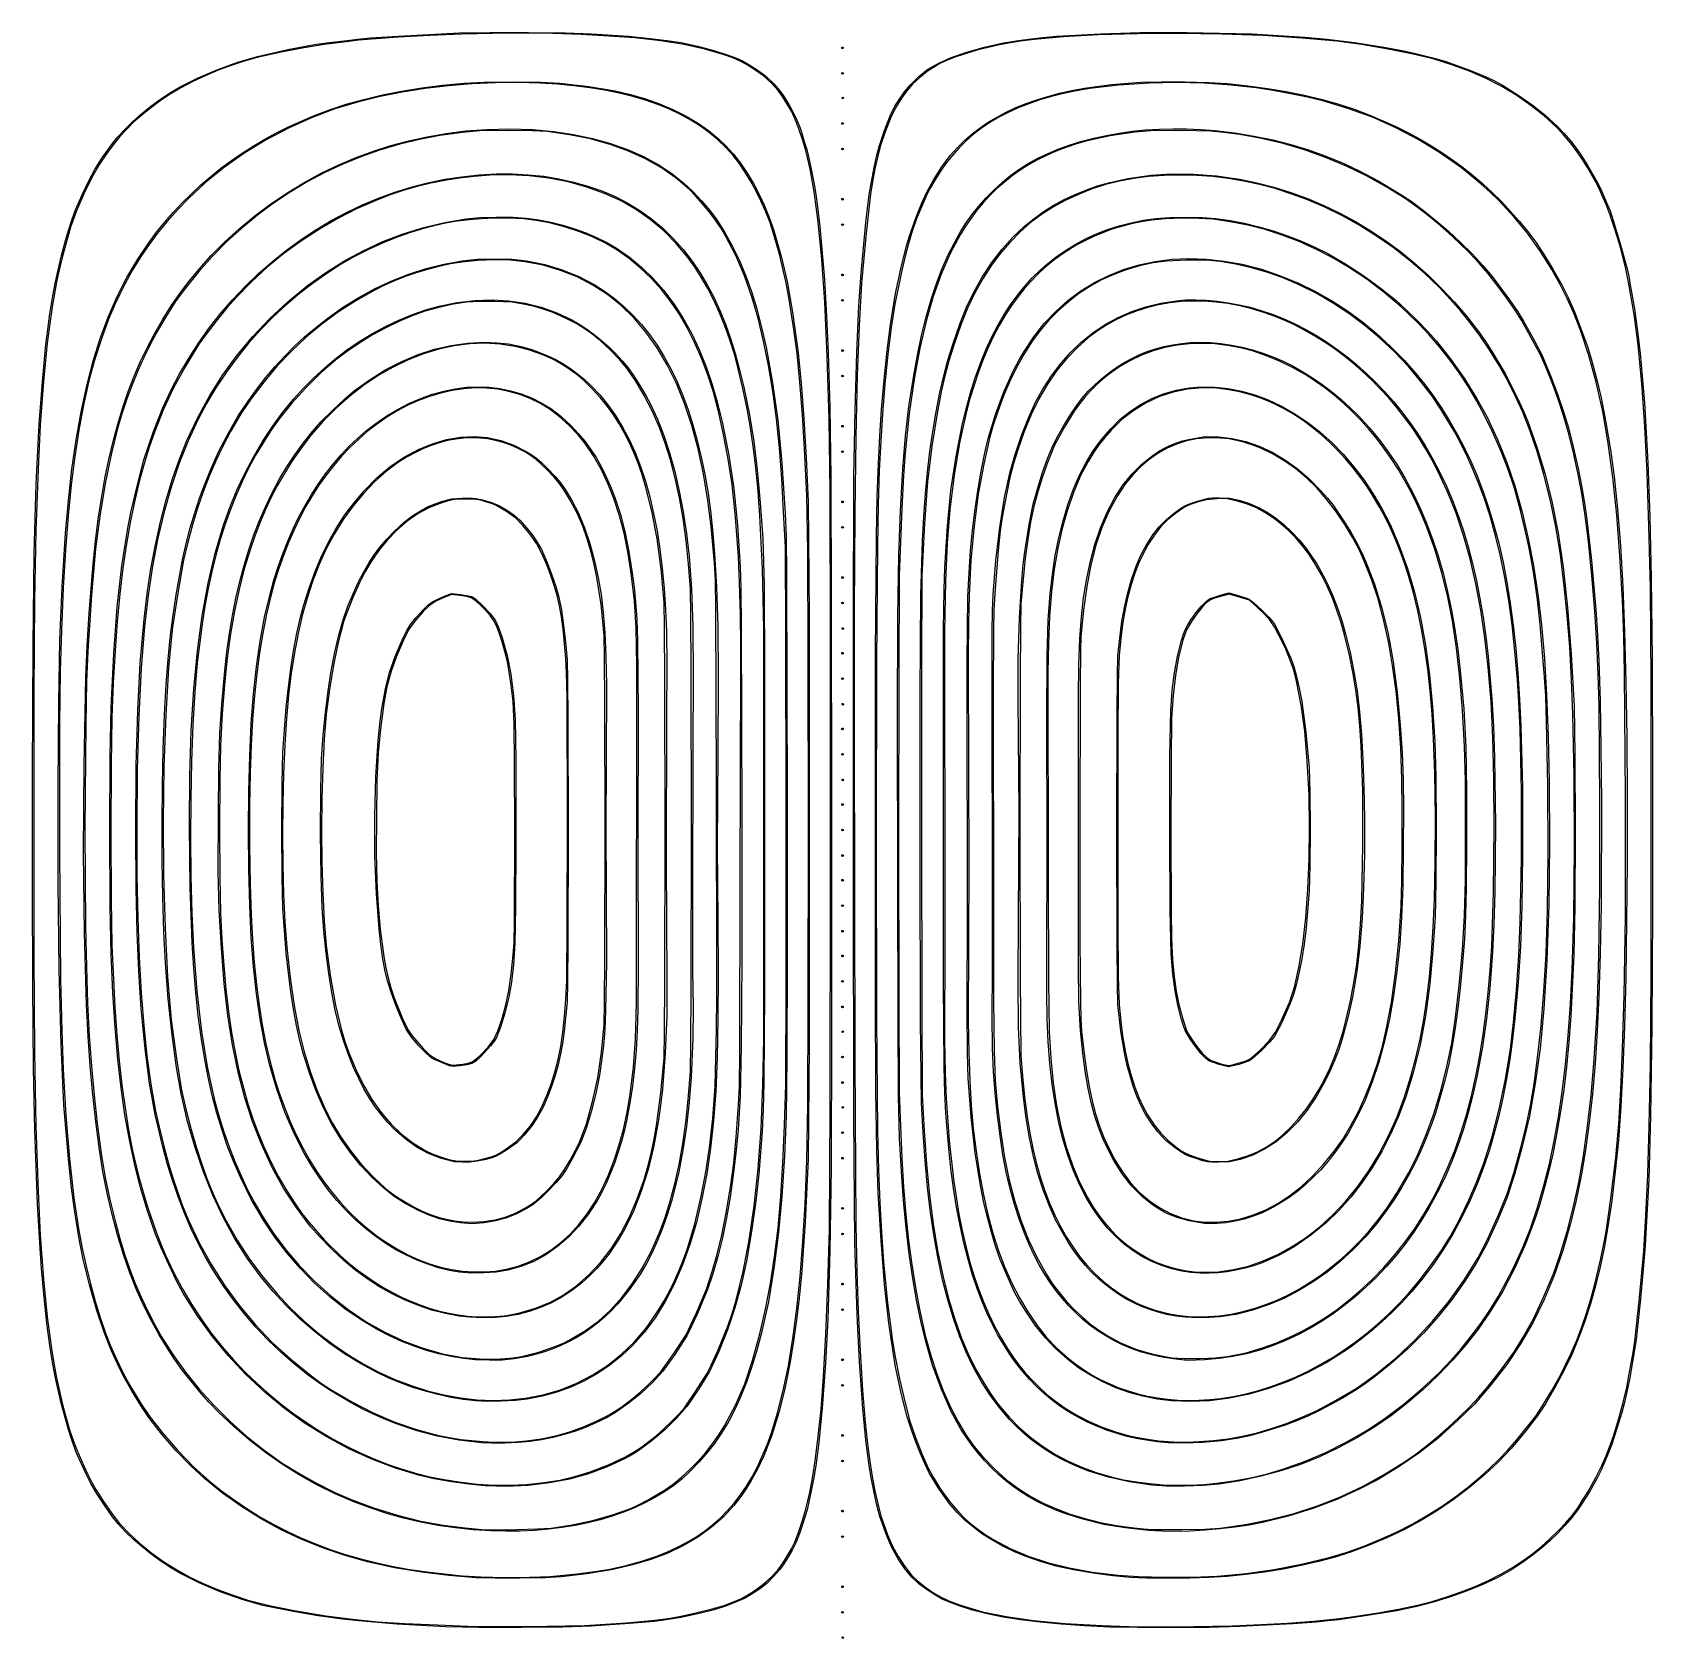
# Model space of a CAD drawing. Extents: x 5 to 548, y -19 to 520.
import ezdxf

# ---------------------------------------------------------------- set-up
doc = ezdxf.new("R2010")
doc.units = 0

msp = doc.modelspace()

# ---------------------------------------------------------------- linework, layer by layer
at = {"layer": 'Image'}
for p, q in [((104.332882, 516.124381), (110.404874, 516.845741)), ((114.317051, 516.949192), (110.039056, 516.405722)), ((110.404874, 516.845741), (113.780128, 517.27496)), ((113.780128, 517.27496), (118.024429, 517.662206)), ((127.516854, 517.917621), (114.317051, 516.949192)), ((118.024429, 517.662206), (127.637797, 518.282102)), ((138.117642, 518.518417), (127.516854, 517.917621)), ((127.637797, 518.282102), (148.078829, 519.328274)), ((148.67366, 518.937057), (138.117642, 518.518417)), ((148.078829, 519.328274), (158.322639, 519.502018)), ((159.109856, 519.173804), (148.67366, 518.937057)), ((158.322639, 519.502018), (171.207181, 519.498669)), ((169.35118, 519.228924), (159.109856, 519.173804)), ((179.322583, 519.102679), (169.35118, 519.228924)), ((171.207181, 519.498669), (183.602034, 519.33848)), ((188.949014, 518.795334), (179.322583, 519.102679)), ((183.602034, 519.33848), (192.376775, 519.041701)), ((198.155422, 518.307154), (188.949014, 518.795334)), ((192.376775, 519.041701), (204.772661, 518.203534)), ((206.866759, 517.638402), (198.155422, 518.307154)), ((204.772661, 518.203534), (212.938751, 517.354317)), ((215.592515, 516.675566), (206.866759, 517.638402)), ((212.938751, 517.354317), (217.630746, 516.804555)), ((223.43226, 515.435476), (215.592515, 516.675566)), ((217.630746, 516.804555), (222.375871, 516.072631)), ((329.966519, 515.937324), (334.792613, 516.686935)), ((336.310605, 516.528628), (332.900793, 516.042701)), ((334.792613, 516.686935), (338.932596, 517.233939)), ((340.864607, 517.082021), (336.310605, 516.528628)), ((338.932596, 517.233939), (343.762585, 517.780022)), ((350.731082, 518.051682), (340.864607, 517.082021)), ((343.762585, 517.780022), (348.316587, 518.206357)), ((348.316587, 518.206357), (363.082568, 519.053621)), ((362.481371, 518.719169), (350.731082, 518.051682)), ((375.577782, 519.087355), (362.481371, 518.719169)), ((363.082568, 519.053621), (376.42651, 519.516857)), ((389.482623, 519.159113), (375.577782, 519.087355)), ((376.42651, 519.516857), (392.200535, 519.491296)), ((403.658204, 518.937317), (389.482623, 519.159113)), ((392.200535, 519.491296), (413.866497, 519.04746)), ((417.566832, 518.424839), (403.658204, 518.937317)), ((413.866497, 519.04746), (431.668487, 517.927751)), ((430.670816, 517.624553), (417.566832, 518.424839)), ((442.432465, 516.53933), (430.670816, 517.624553)), ((431.668487, 517.927751), (439.120468, 517.224502)), ((439.120468, 517.224502), (449.157715, 516.020936)), ((450.712102, 515.425238), (442.432465, 516.53933)), ((73.693145, 509.550008), (80.247378, 511.456503)), ((80.123138, 511.04147), (75.833857, 509.861332)), ((87.712474, 512.793603), (80.123138, 511.04147)), ((80.247378, 511.456503), (90.433077, 513.736726)), ((95.212122, 514.2688), (87.712474, 512.793603)), ((90.433077, 513.736726), (99.364889, 515.416908)), ((102.646258, 515.471394), (95.212122, 514.2688)), ((99.364889, 515.416908), (104.332882, 516.124381)), ((110.039056, 516.405722), (102.646258, 515.471394)), ((222.375871, 516.072631), (227.889524, 514.895378)), ((230.398209, 513.915855), (223.43226, 515.435476)), ((227.889524, 514.895378), (233.414281, 513.452576)), ((236.502579, 512.114426), (230.398209, 513.915855)), ((233.414281, 513.452576), (238.192719, 511.924007)), ((239.794057, 510.937146), (236.502579, 512.114426)), ((238.192719, 511.924007), (240.94783, 510.889169)), ((276.280664, 514.337655), (276.361749, 514.53258)), ((276.361749, 514.14273), (276.280664, 514.337655)), ((276.280664, 514.337655), (276.280664, 514.337655)), ((276.361749, 514.53258), (276.556677, 514.613654)), ((276.556677, 514.061655), (276.361749, 514.14273)), ((276.556677, 514.613654), (276.751592, 514.53258)), ((276.751592, 514.14273), (276.556677, 514.061655)), ((276.751592, 514.53258), (276.832664, 514.337655)), ((276.832664, 514.337655), (276.751592, 514.14273)), ((308.819511, 509.2425), (312.988619, 511.110602)), ((314.612898, 511.366814), (311.627288, 510.233539)), ((312.988619, 511.110602), (318.234035, 512.936759)), ((321.650259, 513.542904), (314.612898, 511.366814)), ((318.234035, 512.936759), (324.170164, 514.616466)), ((329.233204, 515.359185), (321.650259, 513.542904)), ((324.170164, 514.616466), (329.966519, 515.937324)), ((332.900793, 516.042701), (329.233204, 515.359185)), ((449.157715, 516.020936), (458.854444, 514.460546)), ((459.589819, 513.929308), (450.712102, 515.425238)), ((458.854444, 514.460546), (465.478438, 513.185523)), ((467.975938, 512.251841), (459.589819, 513.929308)), ((465.478438, 513.185523), (469.733017, 512.266262)), ((474.780779, 510.59314), (467.975938, 512.251841)), ((469.733017, 512.266262), (474.138498, 511.128928)), ((474.138498, 511.128928), (478.591828, 509.809774)), ((60.385944, 504.308351), (66.948673, 507.11845)), ((67.075424, 506.791778), (62.755624, 504.969005)), ((66.948673, 507.11845), (73.693145, 509.550008)), ((71.459727, 508.433661), (67.075424, 506.791778)), ((75.833857, 509.861332), (71.459727, 508.433661)), ((242.272091, 509.882009), (239.794057, 510.937146)), ((240.94783, 510.889169), (242.95531, 509.996893)), ((244.531573, 508.663514), (242.272091, 509.882009)), ((242.95531, 509.996893), (244.923943, 508.89098)), ((247.167393, 506.99616), (244.531573, 508.663514)), ((244.923943, 508.89098), (247.562513, 507.215231)), ((249.998651, 504.89447), (247.167393, 506.99616)), ((247.562513, 507.215231), (250.758335, 504.919989)), ((276.280664, 505.781665), (276.361749, 505.97659)), ((276.361749, 505.58674), (276.280664, 505.781665)), ((276.280664, 505.781665), (276.280664, 505.781665)), ((276.361749, 505.97659), (276.556677, 506.057665)), ((276.556677, 505.505665), (276.361749, 505.58674)), ((276.556677, 506.057665), (276.751592, 505.97659)), ((276.751592, 505.58674), (276.556677, 505.505665)), ((276.751592, 505.97659), (276.832664, 505.781665)), ((276.832664, 505.781665), (276.751592, 505.58674)), ((302.10853, 504.73292), (305.233903, 507.144216)), ((304.948497, 506.363899), (302.446867, 504.403947)), ((309.172247, 509.117948), (304.948497, 506.363899)), ((305.233903, 507.144216), (308.819511, 509.2425)), ((311.627288, 510.233539), (309.172247, 509.117948)), ((481.02068, 508.673638), (474.780779, 510.59314)), ((478.591828, 509.809774), (482.989956, 508.345052)), ((486.916751, 506.502146), (481.02068, 508.673638)), ((482.989956, 508.345052), (487.22983, 506.771016)), ((492.491914, 504.065914), (486.916751, 506.502146)), ((487.22983, 506.771016), (491.208399, 505.123918)), ((54.608231, 500.914081), (50.929989, 498.748574)), ((51.045972, 499.295297), (54.376942, 501.266233)), ((54.376942, 501.266233), (60.385944, 504.308351)), ((58.575, 502.998666), (54.608231, 500.914081)), ((62.755624, 504.969005), (58.575, 502.998666)), ((128.64495, 499.800606), (135.385357, 500.898425)), ((136.498154, 500.639555), (128.823966, 499.430353)), ((135.385357, 500.898425), (142.373421, 501.80644)), ((144.31084, 501.581782), (136.498154, 500.639555)), ((142.373421, 501.80644), (149.596826, 502.521978)), ((152.171036, 502.247697), (144.31084, 501.581782)), ((149.596826, 502.521978), (156.336591, 502.796522)), ((159.987754, 502.627965), (152.171036, 502.247697)), ((156.336591, 502.796522), (165.901291, 502.88741)), ((167.670003, 502.713249), (159.987754, 502.627965)), ((165.901291, 502.88741), (175.352249, 502.794894)), ((175.126797, 502.494213), (167.670003, 502.713249)), ((180.915801, 502.11925), (175.126797, 502.494213)), ((175.352249, 502.794894), (181.750789, 502.519227)), ((186.452643, 501.598899), (180.915801, 502.11925)), ((181.750789, 502.519227), (191.432634, 501.325876)), ((191.741535, 500.931577), (186.452643, 501.598899)), ((191.432634, 501.325876), (200.242767, 499.877172)), ((196.78669, 500.1157), (191.741535, 500.931577)), ((201.592322, 499.149685), (196.78669, 500.1157)), ((252.739904, 502.451369), (249.998651, 504.89447)), ((250.758335, 504.919989), (253.509476, 502.252255)), ((255.006172, 500.040064), (252.739904, 502.451369)), ((253.509476, 502.252255), (255.52102, 499.930504)), ((297.396451, 499.597678), (299.320129, 501.925786)), ((300.066322, 502.154202), (297.975599, 499.788831)), ((299.320129, 501.925786), (302.10853, 504.73292)), ((302.446867, 504.403947), (300.066322, 502.154202)), ((353.449253, 499.984746), (357.718155, 500.771687)), ((359.513831, 500.647271), (355.025361, 499.885546)), ((357.718155, 500.771687), (366.81126, 501.997639)), ((369.121117, 501.810803), (359.513831, 500.647271)), ((366.81126, 501.997639), (376.669328, 502.767776)), ((379.604136, 502.505551), (369.121117, 501.810803)), ((376.669328, 502.767776), (383.477286, 502.958612)), ((388.506827, 502.66108), (379.604136, 502.505551)), ((383.477286, 502.958612), (391.553074, 502.939117)), ((397.865823, 502.429417), (388.506827, 502.66108)), ((391.553074, 502.939117), (399.450785, 502.729986)), ((407.004568, 501.840572), (397.865823, 502.429417)), ((399.450785, 502.729986), (405.72451, 502.351915)), ((405.72451, 502.351915), (412.524971, 501.630921)), ((415.246509, 500.924556), (407.004568, 501.840572)), ((412.524971, 501.630921), (419.098703, 500.733279)), ((421.059259, 500.019806), (415.246509, 500.924556)), ((419.098703, 500.733279), (425.444271, 499.659309)), ((491.208399, 505.123918), (494.822612, 503.44001)), ((497.76909, 501.352195), (492.491914, 504.065914)), ((494.822612, 503.44001), (497.969415, 501.755545)), ((502.771197, 498.348238), (497.76909, 501.352195)), ((497.969415, 501.755545), (503.28065, 498.499479)), ((41.356516, 492.194373), (44.478186, 494.710737)), ((47.614952, 496.535465), (44.352717, 494.122753)), ((44.478186, 494.710737), (47.727196, 497.093922)), ((50.929989, 498.748574), (47.614952, 496.535465)), ((47.727196, 497.093922), (51.045972, 499.295297)), ((104.406247, 493.564776), (110.032849, 495.395069)), ((114.255041, 496.248366), (106.26128, 493.837071)), ((110.032849, 495.395069), (115.956379, 497.046255)), ((121.379266, 497.963511), (114.255041, 496.248366)), ((115.956379, 497.046255), (122.164518, 498.515658)), ((128.823966, 499.430353), (121.379266, 497.963511)), ((122.164518, 498.515658), (128.64495, 499.800606)), ((200.242767, 499.877172), (205.457782, 498.663566)), ((206.162642, 498.031947), (201.592322, 499.149685)), ((205.457782, 498.663566), (210.441447, 497.213724)), ((210.501864, 496.760904), (206.162642, 498.031947)), ((210.441447, 497.213724), (215.184385, 495.531989)), ((214.614199, 495.33497), (210.501864, 496.760904)), ((218.503861, 493.752563), (214.614199, 495.33497)), ((215.184385, 495.531989), (219.677216, 493.622705)), ((256.412476, 498.033762), (255.006172, 500.040064)), ((255.52102, 499.930504), (256.706581, 498.272688)), ((258.236202, 495.074777), (256.412476, 498.033762)), ((256.706581, 498.272688), (258.533281, 495.35284)), ((259.424469, 493.061109), (258.236202, 495.074777)), ((258.533281, 495.35284), (259.688169, 493.336336)), ((276.384057, 497.30675), (276.418671, 497.501675)), ((276.540379, 497.225675), (276.384057, 497.30675)), ((276.418671, 497.501675), (276.710956, 497.777675)), ((276.418671, 497.501675), (276.418671, 497.501675)), ((276.746807, 497.30675), (276.540379, 497.225675)), ((276.710956, 497.777675), (276.832664, 497.501675)), ((276.832664, 497.501675), (276.746807, 497.30675)), ((292.531331, 491.510264), (294.125544, 494.712787)), ((294.125544, 494.712787), (296.066498, 497.755616)), ((296.343437, 497.482003), (294.299296, 494.18968)), ((296.066498, 497.755616), (297.396451, 499.597678)), ((297.975599, 499.788831), (296.343437, 497.482003)), ((334.733876, 494.261846), (338.138682, 495.648898)), ((339.049193, 495.600058), (335.523126, 494.21071)), ((338.138682, 495.648898), (341.708938, 496.9135)), ((342.75716, 496.86055), (339.049193, 495.600058)), ((341.708938, 496.9135), (345.448329, 498.056867)), ((346.652316, 497.993851), (342.75716, 496.86055)), ((345.448329, 498.056867), (349.360539, 499.080211)), ((350.739953, 499.001628), (346.652316, 497.993851)), ((349.360539, 499.080211), (353.449253, 499.984746)), ((355.025361, 499.885546), (350.739953, 499.001628)), ((426.897831, 498.953286), (421.059259, 500.019806)), ((425.444271, 499.659309), (431.560237, 498.409332)), ((432.534235, 497.769699), (426.897831, 498.953286)), ((431.560237, 498.409332), (437.445163, 496.983668)), ((437.740482, 496.513751), (432.534235, 497.769699)), ((437.445163, 496.983668), (443.097613, 495.382639)), ((446.133429, 494.034819), (437.740482, 496.513751)), ((443.097613, 495.382639), (448.516149, 493.606564)), ((507.521158, 495.041296), (502.771197, 498.348238)), ((503.28065, 498.499479), (507.945927, 495.250439)), ((512.041892, 491.418618), (507.521158, 495.041296)), ((507.945927, 495.250439), (512.219609, 491.818306)), ((35.725484, 486.956619), (38.419758, 489.593457)), ((38.811917, 489.468454), (36.38809, 487.074842)), ((38.419758, 489.593457), (41.356516, 492.194373)), ((41.442583, 491.79242), (38.811917, 489.468454)), ((44.352717, 494.122753), (41.442583, 491.79242)), ((98.376074, 490.878925), (90.664466, 487.41088)), ((90.676827, 487.828647), (99.088889, 491.558048)), ((106.26128, 493.837071), (98.376074, 490.878925)), ((99.088889, 491.558048), (104.406247, 493.564776)), ((222.175063, 492.0121), (218.503861, 493.752563)), ((219.677216, 493.622705), (223.910564, 491.490215)), ((225.632017, 490.111995), (222.175063, 492.0121)), ((223.910564, 491.490215), (227.875051, 489.138864)), ((228.878935, 488.050665), (225.632017, 490.111995)), ((260.586929, 490.658783), (259.424469, 493.061109)), ((259.688169, 493.336336), (261.084968, 490.445599)), ((261.796341, 487.495233), (260.586929, 490.658783)), ((261.084968, 490.445599), (262.261775, 487.693404)), ((290.612523, 486.641725), (292.531331, 491.510264)), ((292.720854, 490.957529), (290.864946, 486.197933)), ((294.299296, 494.18968), (292.720854, 490.957529)), ((322.695472, 487.464866), (325.475319, 489.353854)), ((325.983414, 489.252873), (323.132038, 487.331445)), ((325.475319, 489.353854), (328.405879, 491.115538)), ((328.995527, 491.038783), (325.983414, 489.252873)), ((328.405879, 491.115538), (331.490837, 492.75113)), ((332.173667, 492.69084), (328.995527, 491.038783)), ((331.490837, 492.75113), (334.733876, 494.261846)), ((335.523126, 494.21071), (332.173667, 492.69084)), ((454.317774, 491.02218), (446.133429, 494.034819)), ((448.516149, 493.606564), (453.699335, 491.655764)), ((453.699335, 491.655764), (462.150829, 487.947083)), ((462.254146, 487.498169), (454.317774, 491.02218)), ((516.35632, 487.467457), (512.041892, 491.418618)), ((512.219609, 491.818306), (516.356055, 488.012964)), ((31.294684, 481.769694), (33.331269, 484.332488)), ((34.09847, 484.535574), (31.870427, 481.774635)), ((33.331269, 484.332488), (35.725484, 486.956619)), ((36.38809, 487.074842), (34.09847, 484.535574)), ((82.695088, 483.644254), (86.63225, 485.793388)), ((90.664466, 487.41088), (83.191496, 483.469883)), ((86.63225, 485.793388), (90.676827, 487.828647)), ((131.037094, 483.18241), (137.195437, 484.51749)), ((141.469848, 484.871638), (134.621389, 483.583331)), ((137.195437, 484.51749), (143.552848, 485.602931)), ((149.044829, 485.946261), (141.469848, 484.871638)), ((143.552848, 485.602931), (150.148826, 486.450257)), ((154.849516, 486.440777), (149.044829, 485.946261)), ((150.148826, 486.450257), (157.230574, 486.972421)), ((164.08681, 486.571833), (154.849516, 486.440777)), ((157.230574, 486.972421), (164.966834, 487.120571)), ((172.498658, 486.502131), (164.08681, 486.571833)), ((164.966834, 487.120571), (172.677081, 486.897986)), ((177.472794, 486.246126), (172.498658, 486.502131)), ((172.677081, 486.897986), (179.680792, 486.307946)), ((184.961679, 485.194205), (177.472794, 486.246126)), ((179.680792, 486.307946), (186.349309, 485.311076)), ((191.994847, 483.755572), (184.961679, 485.194205)), ((186.349309, 485.311076), (192.703866, 483.96508)), ((192.703866, 483.96508), (198.730575, 482.27549)), ((227.875051, 489.138864), (231.561298, 486.572994)), ((231.920031, 485.826527), (228.878935, 488.050665)), ((231.561298, 486.572994), (234.959927, 483.79695)), ((234.759516, 483.437997), (231.920031, 485.826527)), ((234.959927, 483.79695), (237.489197, 481.363509)), ((263.121449, 483.566819), (261.796341, 487.495233)), ((262.261775, 487.693404), (262.756689, 486.092525)), ((262.756689, 486.092525), (263.73363, 482.953952)), ((276.280664, 488.945685), (276.361749, 489.14061)), ((276.361749, 488.75076), (276.280664, 488.945685)), ((276.280664, 488.945685), (276.280664, 488.945685)), ((276.361749, 489.14061), (276.556677, 489.221685)), ((276.556677, 488.669685), (276.361749, 488.75076)), ((276.556677, 489.221685), (276.751592, 489.14061)), ((276.751592, 488.75076), (276.556677, 488.669685)), ((276.751592, 489.14061), (276.832664, 488.945685)), ((276.832664, 488.945685), (276.751592, 488.75076)), ((288.916551, 481.606946), (290.612523, 486.641725)), ((290.864946, 486.197933), (289.218671, 481.259716)), ((317.573181, 483.300121), (320.062654, 485.44736)), ((320.436109, 485.272832), (317.890336, 483.075369)), ((320.062654, 485.44736), (322.695472, 487.464866)), ((323.132038, 487.331445), (320.436109, 485.272832)), ((356.865573, 482.993233), (360.92549, 484.059674)), ((366.332318, 484.827933), (358.631985, 483.10847)), ((360.92549, 484.059674), (365.107091, 484.975177)), ((365.107091, 484.975177), (369.397925, 485.737276)), ((374.674558, 486.095787), (366.332318, 484.827933)), ((369.397925, 485.737276), (373.785543, 486.343506)), ((373.785543, 486.343506), (378.257494, 486.791403)), ((379.997309, 486.493805), (374.674558, 486.095787)), ((378.257494, 486.791403), (382.80133, 487.0785)), ((388.888538, 486.583647), (379.997309, 486.493805)), ((382.80133, 487.0785), (387.404601, 487.202333)), ((387.404601, 487.202333), (392.054856, 487.160436)), ((395.301211, 486.532127), (388.888538, 486.583647)), ((392.054856, 487.160436), (396.739646, 486.950345)), ((400.087599, 486.340427), (395.301211, 486.532127)), ((396.739646, 486.950345), (401.446521, 486.569595)), ((404.518452, 485.924819), (400.087599, 486.340427)), ((401.446521, 486.569595), (408.150011, 485.774377)), ((409.86452, 485.201574), (404.518452, 485.924819)), ((408.150011, 485.774377), (414.619308, 484.736359)), ((417.112602, 483.927994), (409.86452, 485.201574)), ((414.619308, 484.736359), (420.88376, 483.447336)), ((424.34783, 482.221956), (417.112602, 483.927994)), ((462.150829, 487.947083), (466.199459, 485.931794)), ((469.903175, 483.485119), (462.254146, 487.498169)), ((466.199459, 485.931794), (470.133001, 483.806913)), ((470.133001, 483.806913), (473.9537, 481.570722)), ((516.356055, 488.012964), (518.549334, 485.699943)), ((518.476156, 485.190801), (516.35632, 487.467457)), ((520.868965, 482.322258), (518.476156, 485.190801)), ((518.549334, 485.699943), (520.88653, 482.965131)), ((29.631329, 478.716015), (27.308545, 475.283701)), ((28.214886, 477.399325), (31.294684, 481.769694)), ((31.870427, 481.774635), (29.631329, 478.716015)), ((76.022205, 479.092883), (69.221637, 474.31683)), ((71.52643, 476.512315), (75.142344, 479.003845)), ((75.142344, 479.003845), (78.865175, 481.381116)), ((83.191496, 483.469883), (76.022205, 479.092883)), ((78.865175, 481.381116), (82.695088, 483.644254)), ((113.361468, 477.5641), (119.15961, 479.717239)), ((121.188917, 479.953668), (114.9695, 477.787115)), ((119.15961, 479.717239), (125.038319, 481.586168)), ((128.020673, 481.978341), (121.188917, 479.953668)), ((125.038319, 481.586168), (131.037094, 483.18241)), ((134.621389, 483.583331), (128.020673, 481.978341)), ((198.582687, 481.925985), (191.994847, 483.755572)), ((204.73559, 479.701206), (198.582687, 481.925985)), ((198.730575, 482.27549), (204.415545, 480.247839)), ((204.415545, 480.247839), (209.744887, 477.887662)), ((210.463946, 477.076993), (204.73559, 479.701206)), ((237.401605, 480.883491), (234.759516, 483.437997)), ((239.850509, 478.161425), (237.401605, 480.883491)), ((237.489197, 481.363509), (239.946658, 478.615965)), ((239.946658, 478.615965), (242.311187, 475.587078)), ((264.235327, 479.892616), (263.121449, 483.566819)), ((263.73363, 482.953952), (264.582604, 480.179007)), ((264.811044, 477.491699), (264.235327, 479.892616)), ((264.582604, 480.179007), (265.251892, 477.301988)), ((276.280664, 480.389695), (276.361749, 480.58462)), ((276.361749, 480.194771), (276.280664, 480.389695)), ((276.280664, 480.389695), (276.280664, 480.389695)), ((276.361749, 480.58462), (276.556677, 480.665695)), ((276.556677, 480.113695), (276.361749, 480.194771)), ((276.556677, 480.665695), (276.751592, 480.58462)), ((276.751592, 480.194771), (276.556677, 480.113695)), ((276.751592, 480.58462), (276.832664, 480.389695)), ((276.832664, 480.389695), (276.751592, 480.194771)), ((287.990843, 477.9057), (288.916551, 481.606946)), ((289.218671, 481.259716), (288.269132, 477.491699)), ((312.69845, 478.159414), (315.015324, 480.760263)), ((315.530794, 480.708095), (313.082245, 477.916279)), ((315.015324, 480.760263), (317.573181, 483.300121)), ((317.890336, 483.075369), (315.530794, 480.708095)), ((342.091732, 477.267383), (345.540419, 478.912928)), ((348.198842, 479.642218), (344.999381, 478.241043)), ((345.540419, 478.912928), (349.160587, 480.417394)), ((351.534145, 480.91898), (348.198842, 479.642218)), ((349.160587, 480.417394), (352.939789, 481.778318)), ((355.010217, 482.073629), (351.534145, 480.91898)), ((352.939789, 481.778318), (356.865573, 482.993233)), ((358.631985, 483.10847), (355.010217, 482.073629)), ((420.88376, 483.447336), (426.972711, 481.899103)), ((431.531832, 480.098307), (424.34783, 482.221956)), ((426.972711, 481.899103), (432.91551, 480.083455)), ((438.626236, 477.571894), (431.531832, 480.098307)), ((432.91551, 480.083455), (438.741503, 477.992187)), ((477.225491, 479.005363), (469.903175, 483.485119)), ((473.9537, 481.570722), (477.663798, 479.221499)), ((484.181723, 474.081235), (477.225491, 479.005363)), ((477.663798, 479.221499), (481.265538, 476.757527)), ((523.053945, 479.463375), (520.868965, 482.322258)), ((520.88653, 482.965131), (522.99585, 480.263114)), ((522.99585, 480.263114), (524.505503, 478.048482)), ((524.550297, 477.215699), (523.053945, 479.463375)), ((23.554556, 469.506132), (25.726474, 473.466665)), ((27.308545, 475.283701), (24.667865, 470.779094)), ((25.726474, 473.466665), (28.214886, 477.399325)), ((69.221637, 474.31683), (62.854832, 469.178673)), ((64.614689, 471.185964), (68.017267, 473.906398)), ((68.017267, 473.906398), (71.52643, 476.512315)), ((101.848884, 472.359096), (107.604393, 475.115227)), ((108.855437, 475.293935), (102.857574, 472.480264)), ((107.604393, 475.115227), (113.361468, 477.5641)), ((114.9695, 477.787115), (108.855437, 475.293935)), ((209.744887, 477.887662), (214.704711, 475.20049)), ((215.778145, 474.049106), (210.463946, 477.076993)), ((214.704711, 475.20049), (219.281127, 472.191858)), ((220.688578, 470.613304), (215.778145, 474.049106)), ((241.84594, 475.609826), (239.850509, 478.161425)), ((243.799869, 472.774347), (241.84594, 475.609826)), ((242.311187, 475.587078), (244.56166, 472.309609)), ((265.652444, 473.627705), (264.811044, 477.491699)), ((265.251892, 477.301988), (266.076862, 473.606168)), ((266.623014, 468.65971), (265.652444, 473.627705)), ((266.076862, 473.606168), (266.90678, 469.143029)), ((286.228297, 469.34971), (287.164392, 474.179705)), ((287.4512, 473.765704), (286.515237, 468.65971)), ((287.164392, 474.179705), (287.990843, 477.9057)), ((288.269132, 477.491699), (287.4512, 473.765704)), ((307.174632, 470.145032), (309.884618, 474.371671)), ((310.877203, 475.100592), (309.248182, 472.661705)), ((309.884618, 474.371671), (312.69845, 478.159414)), ((313.082245, 477.916279), (310.877203, 475.100592)), ((333.021537, 471.577847), (335.758605, 473.562919)), ((336.166786, 473.268012), (333.461426, 471.346159)), ((335.758605, 473.562919), (338.826978, 475.483225)), ((338.98828, 475.056242), (336.166786, 473.268012)), ((338.826978, 475.483225), (342.091732, 477.267383)), ((341.930836, 476.713152), (338.98828, 475.056242)), ((344.999381, 478.241043), (341.930836, 476.713152)), ((445.592673, 474.657563), (438.626236, 477.571894)), ((438.741503, 477.992187), (444.480037, 475.617094)), ((444.480037, 475.617094), (450.160458, 472.94997)), ((452.392769, 471.370164), (445.592673, 474.657563)), ((450.160458, 472.94997), (456.300394, 469.737908)), ((481.265538, 476.757527), (484.761164, 474.177085)), ((490.732501, 468.735068), (484.181723, 474.081235)), ((484.761164, 474.177085), (488.152919, 471.478455)), ((524.505503, 478.048482), (526.616954, 474.731702)), ((526.482652, 474.179705), (524.550297, 477.215699)), ((529.207397, 469.473695), (526.482652, 474.179705)), ((526.616954, 474.731702), (529.646192, 469.450962)), ((21.424242, 465.052144), (23.554556, 469.506132)), ((24.667865, 470.779094), (21.983941, 465.371223)), ((62.854832, 469.178673), (56.986831, 463.71536)), ((58.12862, 465.401037), (61.318528, 468.350887)), ((61.318528, 468.350887), (64.614689, 471.185964)), ((90.40239, 465.783557), (96.108961, 469.258086)), ((96.986753, 469.352234), (91.253817, 465.915981)), ((96.108961, 469.258086), (101.848884, 472.359096)), ((102.857574, 472.480264), (96.986753, 469.352234)), ((126.325799, 465.891527), (131.866363, 467.606752)), ((133.819357, 467.777695), (129.190487, 466.424973)), ((131.866363, 467.606752), (137.477278, 469.048305)), ((138.452458, 468.916383), (133.819357, 467.777695)), ((137.477278, 469.048305), (143.152267, 470.213378)), ((143.14908, 469.854234), (138.452458, 468.916383)), ((147.968515, 470.604444), (143.14908, 469.854234)), ((143.152267, 470.213378), (148.885056, 471.099166)), ((152.970054, 471.180209), (147.968515, 470.604444)), ((148.885056, 471.099166), (154.669368, 471.70286)), ((158.212988, 471.594726), (152.970054, 471.180209)), ((154.669368, 471.70286), (160.498929, 472.021655)), ((164.820397, 471.75354), (158.212988, 471.594726)), ((160.498929, 472.021655), (165.835439, 472.039316)), ((171.454719, 471.416888), (164.820397, 471.75354)), ((165.835439, 472.039316), (171.106888, 471.773291)), ((171.106888, 471.773291), (176.293161, 471.227421)), ((178.037255, 470.60327), (171.454719, 471.416888)), ((176.293161, 471.227421), (181.374143, 470.405545)), ((184.489307, 469.331183), (178.037255, 470.60327)), ((181.374143, 470.405545), (186.329721, 469.311502)), ((190.732178, 467.619128), (184.489307, 469.331183)), ((186.329721, 469.311502), (191.139779, 467.949132)), ((196.687167, 465.485604), (190.732178, 467.619128)), ((191.139779, 467.949132), (195.784204, 466.322276)), ((219.281127, 472.191858), (223.460245, 468.867299)), ((225.205633, 466.765348), (220.688578, 470.613304)), ((223.460245, 468.867299), (226.211559, 466.237943)), ((245.688549, 469.700494), (243.799869, 472.774347)), ((244.56166, 472.309609), (246.676954, 468.816315)), ((247.488228, 466.433774), (245.688549, 469.700494)), ((246.676954, 468.816315), (248.635945, 465.139959)), ((267.179988, 465.209714), (266.623014, 468.65971)), ((266.90678, 469.143029), (267.572312, 465.232955)), ((285.533793, 465.071715), (286.228297, 469.34971)), ((286.515237, 468.65971), (285.942362, 465.211643)), ((304.813539, 465.889382), (307.174632, 470.145032)), ((307.214703, 469.34971), (306.016569, 467.255418)), ((309.248182, 472.661705), (307.214703, 469.34971)), ((327.468985, 466.728408), (330.236092, 469.276004)), ((330.867275, 469.28838), (328.379405, 467.092374)), ((330.236092, 469.276004), (333.021537, 471.577847)), ((333.461426, 471.346159), (330.867275, 469.28838)), ((358.164822, 466.606496), (362.126003, 467.976543)), ((364.840776, 468.428264), (360.338448, 466.988852)), ((362.126003, 467.976543), (366.273227, 469.176371)), ((369.463916, 469.58882), (364.840776, 468.428264)), ((366.273227, 469.176371), (372.261938, 470.514259)), ((374.249265, 470.479545), (369.463916, 469.58882)), ((372.261938, 470.514259), (380.056546, 471.580325)), ((379.238219, 471.109464), (374.249265, 470.479545)), ((384.472178, 471.487603), (379.238219, 471.109464)), ((380.056546, 471.580325), (383.348647, 471.882625)), ((383.348647, 471.882625), (386.849438, 472.048243)), ((389.992537, 471.622989), (384.472178, 471.487603)), ((386.849438, 472.048243), (394.297796, 471.977278)), ((395.398125, 471.514426), (389.992537, 471.622989)), ((394.297796, 471.977278), (402.04302, 471.38313)), ((400.724072, 471.152934), (395.398125, 471.514426)), ((405.99445, 470.533846), (400.724072, 471.152934)), ((402.04302, 471.38313), (409.726513, 470.281495)), ((411.23333, 469.652497), (405.99445, 470.533846)), ((409.726513, 470.281495), (415.561056, 469.084611)), ((416.464785, 468.50422), (411.23333, 469.652497)), ((415.561056, 469.084611), (421.317718, 467.601425)), ((421.712887, 467.084348), (416.464785, 468.50422)), ((421.317718, 467.601425), (426.989705, 465.836264)), ((458.988154, 467.724542), (452.392769, 471.370164)), ((456.300394, 469.737908), (463.360424, 465.467225)), ((465.340458, 463.735545), (458.988154, 467.724542)), ((488.152919, 471.478455), (491.443046, 468.659916)), ((493.843542, 465.910699), (490.732501, 468.735068)), ((491.443046, 468.659916), (494.633789, 465.71975)), ((530.526757, 466.863397), (529.207397, 469.473695)), ((529.646192, 469.450962), (531.059982, 466.657621)), ((19.222925, 459.934098), (21.424242, 465.052144)), ((21.983941, 465.371223), (19.525049, 459.641098)), ((52.066897, 459.156511), (55.044799, 462.336288)), ((56.986831, 463.71536), (53.538345, 460.089106)), ((55.044799, 462.336288), (58.12862, 465.401037)), ((85.669611, 462.177638), (80.244977, 458.143339)), ((84.797535, 461.989104), (90.40239, 465.783557)), ((91.253817, 465.915981), (85.669611, 462.177638)), ((119.708274, 463.024639), (113.45556, 460.296356)), ((115.480824, 461.651287), (120.861861, 463.905437)), ((124.506556, 464.84502), (119.708274, 463.024639)), ((120.861861, 463.905437), (126.325799, 465.891527)), ((129.190487, 466.424973), (124.506556, 464.84502)), ((195.784204, 466.322276), (200.242881, 464.434771)), ((202.275579, 462.949109), (196.687167, 465.485604)), ((200.242881, 464.434771), (204.494112, 462.26326)), ((207.418713, 460.028144), (202.275579, 462.949109)), ((204.494112, 462.26326), (208.58901, 459.759119)), ((227.198534, 464.714665), (225.205633, 466.765348)), ((226.211559, 466.237943), (229.235508, 462.998234)), ((229.62995, 461.961637), (227.198534, 464.714665)), ((229.235508, 462.998234), (232.107367, 459.624591)), ((249.175158, 463.019693), (247.488228, 466.433774)), ((248.635945, 465.139959), (250.41751, 461.313299)), ((250.725591, 459.503757), (249.175158, 463.019693)), ((268.267381, 456.707489), (267.179988, 465.209714)), ((267.572312, 465.232955), (268.10416, 461.858411)), ((276.280664, 463.553715), (276.361749, 463.748641)), ((276.361749, 463.358791), (276.280664, 463.553715)), ((276.280664, 463.553715), (276.280664, 463.553715)), ((276.361749, 463.748641), (276.556677, 463.829715)), ((276.556677, 463.277716), (276.361749, 463.358791)), ((276.556677, 463.829715), (276.751592, 463.748641)), ((276.751592, 463.358791), (276.556677, 463.277716)), ((276.751592, 463.748641), (276.832664, 463.553715)), ((276.832664, 463.553715), (276.751592, 463.358791)), ((284.430681, 455.743653), (285.533793, 465.071715)), ((285.942362, 465.211643), (284.46381, 452.197475)), ((304.561161, 464.314627), (301.542414, 457.303426)), ((303.046383, 462.014604), (304.813539, 465.889382)), ((306.016569, 467.255418), (304.561161, 464.314627)), ((323.702801, 462.27647), (321.644214, 459.814638)), ((322.256653, 461.180025), (324.786934, 464.006076)), ((325.992889, 464.755838), (323.702801, 462.27647)), ((324.786934, 464.006076), (327.468985, 466.728408)), ((328.379405, 467.092374), (325.992889, 464.755838)), ((347.271626, 461.410367), (350.750225, 463.329874)), ((351.530636, 463.237353), (347.319683, 460.95638)), ((350.750225, 463.329874), (354.377093, 465.059762)), ((355.915534, 465.261557), (351.530636, 463.237353)), ((354.377093, 465.059762), (358.164822, 466.606496)), ((360.338448, 466.988852), (355.915534, 465.261557)), ((427.001707, 465.388215), (421.712887, 467.084348)), ((426.989705, 465.836264), (432.570223, 463.793454)), ((432.355318, 463.411155), (427.001707, 465.388215)), ((438.427352, 460.836853), (432.355318, 463.411155)), ((432.570223, 463.793454), (438.052479, 461.477325)), ((463.360424, 465.467225), (467.31982, 462.83812)), ((468.900744, 461.238597), (465.340458, 463.735545)), ((467.31982, 462.83812), (471.453788, 459.792806)), ((496.838455, 462.989196), (493.843542, 465.910699)), ((494.633789, 465.71975), (497.72739, 462.656237)), ((501.911949, 457.567563), (496.838455, 462.989196)), ((497.72739, 462.656237), (500.726093, 459.467658)), ((531.305339, 465.050922), (530.526757, 466.863397)), ((531.059982, 466.657621), (531.861122, 464.795716)), ((532.742527, 461.795294), (531.305339, 465.050922)), ((531.861122, 464.795716), (533.237694, 461.62172)), ((19.525049, 459.641098), (17.55946, 454.169729)), ((17.958671, 456.515726), (19.222925, 459.934098)), ((49.19475, 455.861578), (52.066897, 459.156511)), ((53.538345, 460.089106), (49.961939, 456.0401)), ((74.166426, 453.654797), (79.362759, 457.928319)), ((80.244977, 458.143339), (74.99076, 453.81922)), ((79.362759, 457.928319), (84.797535, 461.989104)), ((107.217415, 457.11772), (101.051276, 453.528599)), ((104.992558, 456.350038), (110.188965, 459.131885)), ((113.45556, 460.296356), (107.217415, 457.11772)), ((110.188965, 459.131885), (115.480824, 461.651287)), ((143.096526, 455.740311), (150.286827, 456.966511)), ((151.285692, 456.636031), (147.300568, 456.149929)), ((150.286827, 456.966511), (154.896947, 457.386055)), ((155.393008, 456.958522), (151.285692, 456.636031)), ((154.896947, 457.386055), (160.384521, 457.573716)), ((159.670816, 457.126695), (155.393008, 456.958522)), ((164.925692, 457.138217), (159.670816, 457.126695)), ((160.384521, 457.573716), (165.894742, 457.519151)), ((169.501663, 456.903809), (164.925692, 457.138217)), ((165.894742, 457.519151), (170.572802, 457.212015)), ((173.802843, 456.389382), (169.501663, 456.903809)), ((170.572802, 457.212015), (174.640829, 456.648823)), ((174.640829, 456.648823), (178.695549, 455.860018)), ((212.041411, 456.759498), (207.418713, 460.028144)), ((208.58901, 459.759119), (212.511215, 456.937081)), ((216.568266, 452.925464), (212.041411, 456.759498)), ((212.511215, 456.937081), (216.244369, 453.811876)), ((232.037243, 459.048059), (229.62995, 461.961637)), ((233.957774, 456.515726), (232.037243, 459.048059)), ((232.107367, 459.624591), (234.402406, 456.593431)), ((250.41751, 461.313299), (252.000525, 457.369096)), ((252.115775, 455.931473), (250.725591, 459.503757)), ((252.000525, 457.369096), (253.352998, 453.393437)), ((268.10416, 461.858411), (268.92652, 454.344593)), ((269.492073, 444.647739), (268.267381, 456.707489)), ((299.432576, 452.432773), (301.227349, 457.538767)), ((301.542414, 457.303426), (300.016643, 453.155842)), ((301.227349, 457.538767), (303.046383, 462.014604)), ((319.676283, 457.213182), (317.797374, 454.467937)), ((317.918269, 455.500835), (319.944859, 458.321272)), ((321.644214, 459.814638), (319.676283, 457.213182)), ((319.944859, 458.321272), (322.256653, 461.180025)), ((337.599521, 454.449449), (340.708865, 456.976621)), ((343.333503, 458.406541), (339.564436, 455.580631)), ((340.708865, 456.976621), (343.928703, 459.294771)), ((347.319683, 460.95638), (343.333503, 458.406541)), ((343.928703, 459.294771), (347.271626, 461.410367)), ((377.490442, 456.462252), (381.712545, 457.081166)), ((384.873549, 456.944635), (380.210745, 456.520705)), ((381.712545, 457.081166), (386.349275, 457.4419)), ((390.480683, 457.143278), (384.873549, 456.944635)), ((386.349275, 457.4419), (391.755186, 457.56538)), ((396.089291, 457.103298), (390.480683, 457.143278)), ((391.755186, 457.56538), (397.176768, 457.450973)), ((400.756515, 456.811355), (396.089291, 457.103298)), ((397.176768, 457.450973), (401.860514, 457.098046)), ((406.666584, 455.99301), (400.756515, 456.811355)), ((401.860514, 457.098046), (406.599351, 456.420951)), ((438.052479, 461.477325), (443.429676, 458.892202)), ((444.354227, 457.942068), (438.427352, 460.836853)), ((443.429676, 458.892202), (448.695021, 456.042414)), ((450.134685, 454.727638), (444.354227, 457.942068)), ((472.55496, 458.453284), (468.900744, 461.238597)), ((471.453788, 459.792806), (475.665906, 456.417482)), ((476.243132, 455.433677), (472.55496, 458.453284)), ((500.726093, 459.467658), (503.632141, 456.152293)), ((506.397704, 452.117101), (501.911949, 457.567563)), ((533.994683, 458.542209), (532.742527, 461.795294)), ((533.237694, 461.62172), (534.058839, 459.595428)), ((535.777423, 453.211338), (533.994683, 458.542209)), ((534.058839, 459.595428), (535.138022, 456.415464)), ((17.55946, 454.169729), (14.733155, 443.95913)), ((15.941733, 450.037303), (16.848241, 453.06573)), ((16.848241, 453.06573), (17.958671, 456.515726)), ((43.767053, 448.925734), (46.42819, 452.451362)), ((46.621128, 451.993767), (43.879424, 448.375533)), ((46.42819, 452.451362), (49.19475, 455.861578)), ((49.961939, 456.0401), (46.621128, 451.993767)), ((69.276899, 449.222131), (74.166426, 453.654797)), ((74.99076, 453.81922), (69.893149, 449.196585)), ((94.911205, 450.010236), (99.89788, 453.308553)), ((101.051276, 453.528599), (95.014583, 449.568859)), ((99.89788, 453.308553), (104.992558, 456.350038)), ((122.322602, 449.303819), (129.098753, 451.902363)), ((131.615975, 452.383544), (127.517301, 450.939985)), ((129.098753, 451.902363), (136.028614, 454.050061)), ((135.595339, 453.617024), (131.615975, 452.383544)), ((139.503692, 454.64972), (135.595339, 453.617024)), ((136.028614, 454.050061), (143.096526, 455.740311)), ((143.389335, 455.490923), (139.503692, 454.64972)), ((147.300568, 456.149929), (143.389335, 455.490923)), ((178.233343, 455.560848), (173.802843, 456.389382)), ((183.245854, 454.308513), (178.233343, 455.560848)), ((178.695549, 455.860018), (182.700016, 454.858028)), ((182.700016, 454.858028), (186.617285, 453.655281)), ((188.042419, 452.755992), (183.245854, 454.308513)), ((186.617285, 453.655281), (190.410411, 452.264208)), ((192.624343, 450.901939), (188.042419, 452.755992)), ((190.410411, 452.264208), (194.04245, 450.697235)), ((216.244369, 453.811876), (219.772114, 450.398237)), ((220.778823, 448.728668), (216.568266, 452.925464)), ((235.70929, 453.884062), (233.957774, 456.515726)), ((234.402406, 456.593431), (237.093457, 452.413387)), ((237.433661, 451.00705), (235.70929, 453.884062)), ((237.093457, 452.413387), (239.586812, 447.947618)), ((253.321964, 452.348347), (252.115775, 455.931473)), ((255.407961, 445.068728), (253.321964, 452.348347)), ((253.352998, 453.393437), (254.796046, 448.653753)), ((268.92652, 454.344593), (270.458886, 436.643748)), ((276.280664, 454.997726), (276.361749, 455.192651)), ((276.361749, 454.802801), (276.280664, 454.997726)), ((276.280664, 454.997726), (276.280664, 454.997726)), ((276.361749, 455.192651), (276.556677, 455.273725)), ((276.556677, 454.721726), (276.361749, 454.802801)), ((276.556677, 455.273725), (276.751592, 455.192651)), ((276.751592, 454.802801), (276.556677, 454.721726)), ((276.751592, 455.192651), (276.832664, 454.997726)), ((276.832664, 454.997726), (276.751592, 454.802801)), ((282.761545, 438.713745), (284.430681, 455.743653)), ((284.46381, 452.197475), (282.920189, 435.401751)), ((298.181628, 448.373734), (299.432576, 452.432773)), ((300.016643, 453.155842), (298.947728, 449.470142)), ((316.005848, 451.574739), (312.678404, 445.327819)), ((314.071477, 448.925734), (316.243598, 452.78973)), ((317.797374, 454.467937), (316.005848, 451.574739)), ((316.243598, 452.78973), (317.918269, 455.500835)), ((336.004823, 452.471441), (332.647004, 449.071765)), ((333.697883, 450.798014), (337.599521, 454.449449)), ((339.564436, 455.580631), (336.004823, 452.471441)), ((358.13055, 450.234994), (361.742501, 451.888717)), ((363.84197, 452.307631), (360.793399, 451.033042)), ((361.742501, 451.888717), (365.492449, 453.34113)), ((366.970193, 453.440852), (363.84197, 452.307631)), ((365.492449, 453.34113), (369.372411, 454.589408)), ((370.174626, 454.430738), (366.970193, 453.440852)), ((369.372411, 454.589408), (373.374403, 455.630724)), ((373.451825, 455.27532), (370.174626, 454.430738)), ((373.374403, 455.630724), (377.490442, 456.462252)), ((376.798346, 455.972632), (373.451825, 455.27532)), ((380.210745, 456.520705), (376.798346, 455.972632)), ((406.599351, 456.420951), (411.410688, 455.488685)), ((412.529441, 454.830389), (406.666584, 455.99301)), ((411.410688, 455.488685), (416.251419, 454.314804)), ((418.337065, 453.326317), (412.529441, 454.830389)), ((416.251419, 454.314804), (421.07844, 452.912867)), ((424.081434, 451.483616), (418.337065, 453.326317)), ((421.07844, 452.912867), (425.848647, 451.296429)), ((429.754529, 449.305114), (424.081434, 451.483616)), ((425.848647, 451.296429), (430.518933, 449.479047)), ((448.695021, 456.042414), (453.84172, 452.932288)), ((455.767468, 451.194397), (450.134685, 454.727638)), ((453.84172, 452.932288), (458.862978, 449.566152)), ((461.251316, 447.343182), (455.767468, 451.194397)), ((475.665906, 456.417482), (479.859754, 452.798345)), ((479.905286, 452.233848), (476.243132, 455.433677)), ((479.859754, 452.798345), (483.93891, 449.021595)), ((483.481445, 448.907869), (479.905286, 452.233848)), ((503.632141, 456.152293), (506.447778, 452.708423)), ((510.523627, 446.340694), (506.397704, 452.117101)), ((506.447778, 452.708423), (509.175246, 449.134328)), ((535.138022, 456.415464), (537.61739, 448.188078)), ((537.443239, 447.816556), (535.777423, 453.211338)), ((14.543776, 444.707219), (15.941733, 450.037303)), ((40.0866, 443.43572), (43.767053, 448.925734)), ((43.879424, 448.375533), (41.165294, 444.30544)), ((64.762541, 444.683916), (69.276899, 449.222131)), ((69.893149, 449.196585), (65.186122, 444.452156)), ((85.28697, 442.654334), (90.03881, 446.457894)), ((95.014583, 449.568859), (89.164775, 445.278369)), ((90.03881, 446.457894), (94.911205, 450.010236)), ((109.294074, 442.780599), (115.715822, 446.261031)), ((117.555061, 446.710592), (112.783177, 444.268157)), ((115.715822, 446.261031), (122.322602, 449.303819)), ((122.456239, 448.928344), (117.555061, 446.710592)), ((127.517301, 450.939985), (122.456239, 448.928344)), ((196.992929, 448.745006), (192.624343, 450.901939)), ((194.04245, 450.697235), (197.476455, 448.966792)), ((201.149479, 446.28385), (196.992929, 448.745006)), ((197.476455, 448.966792), (200.675482, 447.085307)), ((200.675482, 447.085307), (205.056904, 444.044281)), ((205.095298, 443.517123), (201.149479, 446.28385)), ((219.772114, 450.398237), (223.078091, 446.710896)), ((224.452625, 444.371739), (220.778823, 448.728668)), ((223.078091, 446.710896), (226.145942, 442.764582)), ((240.726767, 444.673322), (237.433661, 451.00705)), ((239.586812, 447.947618), (241.891286, 443.173285)), ((254.796046, 448.653753), (256.086338, 443.987406)), ((296.162569, 440.213247), (298.181628, 448.373734)), ((298.947728, 449.470142), (297.805211, 445.288666)), ((311.949898, 444.82827), (314.071477, 448.925734)), ((326.702108, 442.349043), (330.095464, 446.800838)), ((332.647004, 449.071765), (329.483321, 445.374396)), ((330.095464, 446.800838), (333.697883, 450.798014)), ((348.262231, 444.179614), (351.352572, 446.334921)), ((352.160037, 446.380738), (349.464512, 444.56035)), ((351.352572, 446.334921), (354.664579, 448.382786)), ((354.948989, 448.067628), (352.160037, 446.380738)), ((354.664579, 448.382786), (358.13055, 450.234994)), ((357.827924, 449.619051), (354.948989, 448.067628)), ((360.793399, 451.033042), (357.827924, 449.619051)), ((435.348328, 446.793634), (429.754529, 449.305114)), ((430.518933, 449.479047), (435.046194, 447.474279)), ((435.046194, 447.474279), (439.387326, 445.295681)), ((440.85481, 443.952002), (435.348328, 446.793634)), ((458.862978, 449.566152), (463.752001, 445.948333)), ((466.58497, 443.174829), (461.251316, 447.343182)), ((463.752001, 445.948333), (468.501994, 442.083159)), ((486.911635, 445.509811), (483.481445, 448.907869)), ((483.93891, 449.021595), (487.806953, 445.17343)), ((509.175246, 449.134328), (511.758078, 445.270114)), ((514.517627, 439.941228), (510.523627, 446.340694)), ((538.344622, 444.371739), (537.443239, 447.816556)), ((537.61739, 448.188078), (539.769574, 440.126675)), ((12.472569, 435.812794), (14.543776, 444.707219)), ((14.733155, 443.95913), (13.471837, 438.813497)), ((36.484182, 437.236921), (40.0866, 443.43572)), ((41.165294, 444.30544), (38.273715, 439.576819)), ((65.186122, 444.452156), (60.637262, 439.338392)), ((60.691715, 440.093744), (64.762541, 444.683916)), ((83.559289, 440.696995), (78.255566, 435.864604)), ((80.66196, 438.602363), (85.28697, 442.654334)), ((89.164775, 445.278369), (83.559289, 440.696995)), ((103.073019, 438.869126), (109.294074, 442.780599)), ((108.109998, 441.582466), (103.504931, 438.634948)), ((112.783177, 444.268157), (108.109998, 441.582466)), ((136.816166, 440.255778), (142.777606, 441.747045)), ((141.119989, 440.979176), (137.289908, 439.993003)), ((144.97624, 441.805643), (141.119989, 440.979176)), ((142.777606, 441.747045), (148.916972, 442.885814)), ((148.834579, 442.464617), (144.97624, 441.805643)), ((154.060618, 443.019723), (148.834579, 442.464617)), ((148.916972, 442.885814), (153.93419, 443.386467)), ((153.93419, 443.386467), (159.794336, 443.554232)), ((159.637868, 443.226699), (154.060618, 443.019723)), ((165.110029, 443.082936), (159.637868, 443.226699)), ((159.794336, 443.554232), (165.629758, 443.388925)), ((170.020803, 442.585822), (165.110029, 443.082936)), ((165.629758, 443.388925), (170.572802, 442.890365)), ((176.117807, 441.388598), (170.020803, 442.585822)), ((170.572802, 442.890365), (176.666826, 441.647627)), ((181.943853, 439.677975), (176.117807, 441.388598)), ((176.666826, 441.647627), (182.520428, 439.893572)), ((205.056904, 444.044281), (209.17391, 440.66428)), ((208.831688, 440.443481), (205.095298, 443.517123)), ((212.359953, 437.061576), (208.831688, 440.443481)), ((209.17391, 440.66428), (213.028348, 436.943043)), ((226.881292, 440.9985), (224.452625, 444.371739)), ((226.145942, 442.764582), (228.959309, 438.57403)), ((229.181027, 437.417515), (226.881292, 440.9985)), ((243.68869, 437.827234), (240.726767, 444.673322)), ((241.891286, 443.173285), (244.015692, 438.067548)), ((256.800455, 439.309213), (255.407961, 445.068728)), ((256.086338, 443.987406), (256.980541, 440.231753)), ((270.577156, 428.976768), (269.492073, 444.647739)), ((297.805211, 445.288666), (296.443053, 439.600739)), ((312.678404, 445.327819), (309.680858, 438.439101)), ((309.935449, 440.268985), (311.949898, 444.82827)), ((323.427661, 437.333749), (326.702108, 442.349043)), ((326.506114, 441.372126), (323.707723, 437.057749)), ((329.483321, 445.374396), (326.506114, 441.372126)), ((344.367516, 440.526949), (341.972932, 438.317871)), ((342.72106, 439.623967), (345.397019, 441.955082)), ((346.865857, 442.608431), (344.367516, 440.526949)), ((345.397019, 441.955082), (348.262231, 444.179614)), ((349.464512, 444.56035), (346.865857, 442.608431)), ((370.870125, 439.992545), (376.077486, 441.558178)), ((376.186152, 441.180009), (371.775353, 439.885254)), ((376.077486, 441.558178), (381.467286, 442.691227)), ((380.768274, 442.188577), (376.186152, 441.180009)), ((385.209518, 442.798526), (380.768274, 442.188577)), ((381.467286, 442.691227), (387.025184, 443.386697)), ((391.786542, 443.044016), (385.209518, 442.798526)), ((387.025184, 443.386697), (392.736842, 443.639593)), ((398.465686, 443.063025), (391.786542, 443.044016)), ((392.736842, 443.639593), (398.587919, 443.444922)), ((403.240526, 442.605745), (398.465686, 443.063025)), ((398.587919, 443.444922), (404.564076, 442.797689)), ((408.551598, 441.729344), (403.240526, 442.605745)), ((404.564076, 442.797689), (410.650974, 441.692899)), ((413.766342, 440.55376), (408.551598, 441.729344)), ((410.650974, 441.692899), (416.834271, 440.125557)), ((418.927671, 439.067986), (413.766342, 440.55376)), ((439.387326, 445.295681), (445.118716, 441.979386)), ((446.265955, 440.783041), (440.85481, 443.952002)), ((445.118716, 441.979386), (451.139627, 438.045558)), ((452.482784, 436.672742), (446.265955, 440.783041)), ((471.767172, 438.690174), (466.58497, 443.174829)), ((468.501994, 442.083159), (473.106163, 437.974956)), ((490.135881, 442.093746), (486.911635, 445.509811)), ((487.806953, 445.17343), (491.367462, 441.340048)), ((493.094209, 438.713745), (490.135881, 442.093746)), ((491.367462, 441.340048), (494.524016, 437.607648)), ((511.758078, 445.270114), (514.909841, 440.07678)), ((539.312441, 440.231745), (538.344622, 444.371739)), ((11.643597, 431.123756), (12.472569, 435.812794)), ((12.832398, 435.677751), (12.145489, 431.951755)), ((13.471837, 438.813497), (12.832398, 435.677751)), ((33.12766, 430.638036), (36.484182, 437.236921)), ((35.724949, 435.072611), (34.039259, 431.675755)), ((38.273715, 439.576819), (35.724949, 435.072611)), ((53.983422, 431.595598), (56.928127, 435.477881)), ((60.637262, 439.338392), (56.014155, 433.607754)), ((56.928127, 435.477881), (60.691715, 440.093744)), ((78.255566, 435.864604), (73.311044, 430.821065)), ((76.170056, 434.304787), (80.66196, 438.602363)), ((98.937388, 435.407028), (94.376779, 431.880135)), ((97.068317, 434.533212), (103.073019, 438.869126)), ((103.504931, 438.634948), (98.937388, 435.407028)), ((119.761541, 433.56469), (125.331921, 436.174831)), ((126.197485, 436.154113), (122.712888, 434.60698)), ((125.331921, 436.174831), (131.008867, 438.401783)), ((129.804574, 437.572686), (126.197485, 436.154113)), ((133.510076, 438.854911), (129.804574, 437.572686)), ((131.008867, 438.401783), (136.816166, 440.255778)), ((137.289908, 439.993003), (133.510076, 438.854911)), ((187.488287, 437.460149), (181.943853, 439.677975)), ((182.520428, 439.893572), (188.06219, 437.653235)), ((192.740458, 434.741313), (187.488287, 437.460149)), ((188.06219, 437.653235), (193.220689, 434.95165)), ((193.220689, 434.95165), (196.710018, 432.726553)), ((215.681397, 433.370063), (212.359953, 437.061576)), ((213.028348, 436.943043), (216.622066, 432.878308)), ((228.959309, 438.57403), (231.29813, 434.600116)), ((231.352185, 433.628048), (229.181027, 437.417515)), ((246.171032, 430.781478), (243.68869, 437.827234)), ((244.015692, 438.067548), (245.968846, 432.607568)), ((257.640882, 435.439631), (256.800455, 439.309213)), ((256.980541, 440.231753), (257.949378, 435.883728)), ((258.677449, 429.884139), (257.640882, 435.439631)), ((257.949378, 435.883728), (258.710103, 431.992844)), ((270.458886, 436.643748), (271.217743, 424.254027)), ((276.280664, 438.161746), (276.361749, 438.356671)), ((276.361749, 437.966822), (276.280664, 438.161746)), ((276.280664, 438.161746), (276.280664, 438.161746)), ((276.361749, 438.356671), (276.556677, 438.437745)), ((276.556677, 437.885749), (276.361749, 437.966822)), ((276.556677, 438.437745), (276.751592, 438.356671)), ((276.751592, 437.966822), (276.556677, 437.885749)), ((276.751592, 438.356671), (276.832664, 438.161746)), ((276.832664, 438.161746), (276.751592, 437.966822)), ((282.052596, 427.920475), (282.761545, 438.713745)), ((282.920189, 435.401751), (282.105337, 421.109811)), ((296.443053, 439.600739), (294.124353, 428.363758)), ((294.380523, 431.951755), (296.162569, 440.213247)), ((306.252762, 429.846144), (308.034335, 435.268176)), ((309.680858, 438.439101), (307.000119, 430.875261)), ((308.034335, 435.268176), (309.935449, 440.268985)), ((320.631261, 432.404556), (323.427661, 437.333749)), ((323.707723, 437.057749), (320.936486, 432.148149)), ((339.685549, 435.983164), (337.50881, 433.524795)), ((337.793404, 434.492564), (340.19848, 437.148914)), ((341.972932, 438.317871), (339.685549, 435.983164)), ((340.19848, 437.148914), (342.72106, 439.623967)), ((356.486072, 432.750084), (361.060079, 435.583503)), ((363.472479, 436.441731), (359.58278, 434.295236)), ((361.060079, 435.583503), (365.859543, 437.999322)), ((367.537066, 438.305449), (363.472479, 436.441731)), ((365.859543, 437.999322), (370.870125, 439.992545)), ((371.775353, 439.885254), (367.537066, 438.305449)), ((416.834271, 440.125557), (423.214743, 437.993773)), ((424.078501, 437.261015), (418.927671, 439.067986)), ((423.214743, 437.993773), (429.5514, 435.427328)), ((429.771489, 434.859817), (424.078501, 437.261015)), ((429.5514, 435.427328), (434.978689, 432.6614)), ((451.139627, 438.045558), (456.982539, 433.815893)), ((458.29876, 432.28898), (452.482784, 436.672742)), ((476.796663, 433.890053), (471.767172, 438.690174)), ((473.106163, 437.974956), (477.557714, 433.628054)), ((495.779169, 435.284731), (493.094209, 438.713745)), ((494.524016, 437.607648), (500.310674, 429.781757)), ((499.091575, 430.762528), (495.779169, 435.284731)), ((517.357515, 434.919181), (514.517627, 439.941228)), ((514.909841, 440.07678), (517.916503, 434.771577)), ((519.707184, 430.254659), (517.357515, 434.919181)), ((540.280338, 435.677751), (539.312441, 440.231745)), ((539.769574, 440.126675), (540.439777, 437.15419)), ((540.967857, 431.951755), (540.280338, 435.677751)), ((540.439777, 437.15419), (540.688352, 435.418367)), ((540.688352, 435.418367), (541.249426, 432.330225)), ((10.602627, 425.086819), (11.643597, 431.123756)), ((12.145489, 431.951755), (11.464083, 428.087759)), ((30.184893, 423.947765), (33.12766, 430.638036)), ((34.039259, 431.675755), (32.436378, 428.22576)), ((51.332588, 427.718893), (53.983422, 431.595598)), ((56.014155, 433.607754), (52.671975, 429.088426)), ((67.976765, 425.308173), (71.962876, 429.898966)), ((73.311044, 430.821065), (70.040444, 427.085649)), ((71.962876, 429.898966), (76.170056, 434.304787)), ((94.376779, 431.880135), (89.792512, 428.035697)), ((90.486638, 429.139054), (97.068317, 434.533212)), ((113.245394, 429.4696), (107.422633, 425.715873)), ((108.845327, 427.153926), (114.273938, 430.561132)), ((119.374865, 432.939073), (113.245394, 429.4696)), ((114.273938, 430.561132), (119.761541, 433.56469)), ((122.712888, 434.60698), (119.374865, 432.939073)), ((147.269348, 428.859313), (153.194068, 429.569641)), ((153.194068, 429.569641), (158.979401, 429.767033)), ((158.979401, 429.767033), (164.62276, 429.451756)), ((164.62276, 429.451756), (170.121559, 428.624075)), ((197.689714, 431.527663), (192.740458, 434.741313)), ((196.710018, 432.726553), (200.039897, 430.27297)), ((202.325402, 427.825393), (197.689714, 431.527663)), ((200.039897, 430.27297), (203.211052, 427.589649)), ((218.797322, 429.367597), (215.681397, 433.370063)), ((216.622066, 432.878308), (219.956913, 428.467816)), ((231.29813, 434.600116), (233.456974, 430.474867)), ((233.39512, 429.629364), (231.352185, 433.628048)), ((235.310186, 425.42073), (233.39512, 429.629364)), ((233.456974, 430.474867), (235.449784, 426.161542)), ((245.968846, 432.607568), (247.759562, 426.770506)), ((248.23522, 423.578089), (246.171032, 430.781478)), ((260.267913, 419.807769), (258.677449, 429.884139)), ((258.710103, 431.992844), (259.751472, 425.6004)), ((276.280664, 429.605759), (276.361749, 429.800683)), ((276.361749, 429.410833), (276.280664, 429.605759)), ((276.280664, 429.605759), (276.280664, 429.605759)), ((276.361749, 429.800683), (276.556677, 429.881758)), ((276.556677, 429.881758), (276.751592, 429.800683)), ((276.751592, 429.800683), (276.832664, 429.605759)), ((276.832664, 429.605759), (276.751592, 429.410833)), ((293.66599, 427.811759), (294.380523, 431.951755)), ((304.596935, 424.02319), (306.252762, 429.846144)), ((307.000119, 430.875261), (304.623093, 422.602977)), ((318.172564, 427.298004), (320.631261, 432.404556)), ((320.936486, 432.148149), (318.482443, 427.027955)), ((333.19227, 428.486548), (335.469959, 431.617561)), ((335.446159, 430.944734), (333.232144, 427.867963)), ((337.50881, 433.524795), (335.446159, 430.944734)), ((335.469959, 431.617561), (337.793404, 434.492564)), ((348.071792, 425.85042), (352.151864, 429.504058)), ((352.151864, 429.504058), (356.486072, 432.750084)), ((355.869158, 431.867103), (352.3328, 429.158468)), ((359.58278, 434.295236), (355.869158, 431.867103)), ((383.375368, 428.648566), (388.589745, 429.471409)), ((388.589745, 429.471409), (391.742849, 429.728051)), ((391.742849, 429.728051), (395.095073, 429.786163)), ((395.095073, 429.786163), (398.601998, 429.6508)), ((398.601998, 429.6508), (402.219206, 429.327017)), ((435.417015, 432.03116), (429.771489, 434.859817)), ((434.978689, 432.6614), (440.914473, 429.37723)), ((440.982575, 428.797966), (435.417015, 432.03116)), ((456.982539, 433.815893), (462.179934, 429.612085)), ((463.954051, 427.438417), (458.29876, 432.28898)), ((462.179934, 429.612085), (465.560903, 426.524387)), ((480.476204, 430.04215), (476.796663, 433.890053)), ((477.557714, 433.628054), (481.849852, 429.046778)), ((484.015197, 426.008523), (480.476204, 430.04215)), ((502.215817, 426.287238), (499.091575, 430.762528)), ((500.310674, 429.781757), (503.094797, 425.714851)), ((517.916503, 434.771577), (520.064027, 430.571756)), ((521.888301, 425.262057), (519.707184, 430.254659)), ((520.064027, 430.571756), (522.090893, 425.777094)), ((541.649264, 428.087759), (540.967857, 431.951755)), ((541.249426, 432.330225), (542.223938, 426.793096)), ((10.89456, 424.223765), (9.703649, 415.256236)), ((9.796927, 418.889941), (10.602627, 425.086819)), ((11.464083, 428.087759), (10.89456, 424.223765)), ((32.436378, 428.22576), (30.292989, 423.280839)), ((48.450614, 423.119766), (51.332588, 427.718893)), ((52.671975, 429.088426), (48.839966, 422.974928)), ((64.207567, 420.526286), (67.976765, 425.308173)), ((70.040444, 427.085649), (66.37311, 422.608482)), ((85.515918, 424.096643), (81.339245, 419.821607)), ((84.369092, 423.46702), (90.486638, 429.139054)), ((89.792512, 428.035697), (85.515918, 424.096643)), ((107.422633, 425.715873), (101.890751, 421.663912)), ((103.451919, 423.332842), (108.845327, 427.153926)), ((132.140269, 424.394849), (127.736864, 422.550518)), ((127.751184, 423.002935), (132.263536, 424.85525)), ((136.460658, 425.920616), (132.140269, 424.394849)), ((132.263536, 424.85525), (136.759888, 426.405026)), ((140.639588, 427.097848), (136.460658, 425.920616)), ((136.759888, 426.405026), (141.207828, 427.635785)), ((145.930734, 428.273686), (140.639588, 427.097848)), ((141.207828, 427.635785), (147.269348, 428.859313)), ((150.408346, 428.969006), (145.930734, 428.273686)), ((154.812144, 429.266498), (150.408346, 428.969006)), ((159.88185, 429.248852), (154.812144, 429.266498)), ((165.67827, 428.97069), (159.88185, 429.248852)), ((170.124035, 428.225477), (165.67827, 428.97069)), ((170.121559, 428.624075), (175.47321, 427.284255)), ((173.175913, 427.500499), (170.124035, 428.225477)), ((176.174568, 426.621866), (173.175913, 427.500499)), ((175.47321, 427.284255), (180.675127, 425.432561)), ((179.106913, 425.595344), (176.174568, 426.621866)), ((181.959857, 424.426702), (179.106913, 425.595344)), ((180.675127, 425.432561), (185.724722, 423.069259)), ((184.720311, 423.121709), (181.959857, 424.426702)), ((206.636871, 423.640696), (202.325402, 427.825393)), ((203.211052, 427.589649), (206.224211, 424.675342)), ((206.224211, 424.675342), (209.080102, 421.528799)), ((221.709032, 425.05283), (218.797322, 429.367597)), ((219.956913, 428.467816), (223.034737, 423.709305)), ((224.41783, 420.424418), (221.709032, 425.05283)), ((237.097737, 421.001411), (235.310186, 425.42073)), ((235.449784, 426.161542), (237.290502, 421.623399)), ((247.759562, 426.770506), (249.396654, 420.533521)), ((259.751472, 425.6004), (261.650957, 411.941787)), ((271.420972, 410.744673), (270.577156, 428.976768)), ((271.217743, 424.254027), (271.731292, 412.079778)), ((276.556677, 429.329759), (276.361749, 429.410833)), ((276.751592, 429.410833), (276.556677, 429.329759)), ((281.394786, 412.122949), (282.052596, 427.920475)), ((292.664065, 421.486542), (293.66599, 427.811759)), ((294.124353, 428.363758), (292.931466, 420.538614)), ((303.073059, 417.819612), (304.596935, 424.02319)), ((315.893229, 421.654831), (318.172564, 427.298004)), ((318.482443, 427.027955), (316.208696, 421.385542)), ((328.72239, 421.353691), (330.924462, 425.062167)), ((331.124566, 424.60998), (329.12308, 421.169702)), ((330.924462, 425.062167), (333.19227, 428.486548)), ((333.232144, 427.867963), (331.124566, 424.60998)), ((344.260198, 421.794164), (348.071792, 425.85042)), ((348.974896, 426.170469), (345.796634, 422.904242)), ((352.3328, 429.158468), (348.974896, 426.170469)), ((371.890114, 424.743265), (368.516203, 423.171229)), ((368.990905, 423.836994), (373.569374, 425.828146)), ((375.369154, 426.088135), (371.890114, 424.743265)), ((373.569374, 425.828146), (378.366386, 427.433075)), ((378.943854, 427.204485), (375.369154, 426.088135)), ((378.366386, 427.433075), (383.375368, 428.648566)), ((382.604742, 428.090963), (378.943854, 427.204485)), ((386.342347, 428.746213), (382.604742, 428.090963)), ((390.147199, 429.168884), (386.342347, 428.746213)), ((394.009825, 429.357621), (390.147199, 429.168884)), ((397.920757, 429.31107), (394.009825, 429.357621)), ((401.870522, 429.027879), (397.920757, 429.31107)), ((405.84965, 428.506693), (401.870522, 429.027879)), ((402.219206, 429.327017), (405.902278, 428.819871)), ((409.848669, 427.746159), (405.84965, 428.506693)), ((405.902278, 428.819871), (409.606798, 428.134417)), ((409.606798, 428.134417), (413.288347, 427.27571)), ((413.858109, 426.744924), (409.848669, 427.746159)), ((413.288347, 427.27571), (416.902507, 426.248806)), ((417.8685, 425.501634), (413.858109, 426.744924)), ((416.902507, 426.248806), (420.669595, 424.97033)), ((421.682856, 424.146226), (417.8685, 425.501634)), ((420.669595, 424.97033), (424.407725, 423.490282)), ((424.923265, 422.852341), (421.682856, 424.146226)), ((440.914473, 429.37723), (445.959826, 426.040293)), ((446.435662, 425.183155), (440.982575, 428.797966)), ((445.959826, 426.040293), (450.98847, 422.447884)), ((451.743772, 421.209648), (446.435662, 425.183155)), ((469.688826, 421.927716), (463.954051, 427.438417)), ((465.560903, 426.524387), (469.446091, 422.74215)), ((481.849852, 429.046778), (485.975782, 424.235457)), ((487.40226, 421.805237), (484.015197, 426.008523)), ((485.975782, 424.235457), (489.928712, 419.198418)), ((504.336288, 422.99896), (502.215817, 426.287238)), ((503.094797, 425.714851), (505.019124, 422.665746)), ((524.222531, 419.255769), (521.888301, 425.262057)), ((522.090893, 425.777094), (524.392876, 419.834326)), ((542.244814, 424.095878), (541.649264, 428.087759)), ((542.223938, 426.793096), (542.767524, 423.242926)), ((543.467637, 414.648324), (542.244814, 424.095878)), ((9.271899, 414.749944), (9.796927, 418.889941)), ((27.541624, 416.82604), (30.184893, 423.947765)), ((30.292989, 423.280839), (27.913508, 416.72005)), ((43.3479, 413.950992), (45.815121, 418.599369)), ((46.511559, 418.982622), (44.27228, 414.78825)), ((45.815121, 418.599369), (48.450614, 423.119766)), ((48.839966, 422.974928), (46.511559, 418.982622)), ((60.651122, 415.547186), (64.207567, 420.526286)), ((66.37311, 422.608482), (63.003589, 418.260608)), ((81.339245, 419.821607), (77.298246, 415.257162)), ((78.701057, 417.498331), (84.369092, 423.46702)), ((96.079192, 417.33578), (99.688037, 420.395827)), ((101.890751, 421.663912), (96.633914, 417.299736)), ((99.688037, 420.395827), (103.451919, 423.332842)), ((118.808136, 418.456597), (123.255247, 420.864558)), ((123.308883, 420.417596), (118.914764, 418.026054)), ((123.255247, 420.864558), (127.751184, 423.002935)), ((127.736864, 422.550518), (123.308883, 420.417596)), ((187.375187, 421.68613), (184.720311, 423.121709)), ((185.724722, 423.069259), (188.236337, 421.63335)), ((189.911394, 420.125736), (187.375187, 421.68613)), ((188.236337, 421.63335), (190.788311, 419.959666)), ((192.315844, 418.446293), (189.911394, 420.125736)), ((190.788311, 419.959666), (193.336773, 418.085712)), ((210.613468, 418.979769), (206.636871, 423.640696)), ((209.080102, 421.528799), (211.779453, 418.14877)), ((214.347707, 413.717685), (210.613468, 418.979769)), ((223.034737, 423.709305), (225.857386, 418.600515)), ((226.925021, 415.481015), (224.41783, 420.424418)), ((225.857386, 418.600515), (228.426709, 413.139184)), ((238.758127, 416.370672), (237.097737, 421.001411)), ((237.290502, 421.623399), (238.99307, 416.823694)), ((250.08128, 415.913548), (248.23522, 423.578089)), ((249.396654, 420.533521), (250.888935, 413.873775)), ((261.295368, 411.823418), (260.267913, 419.807769)), ((282.105337, 421.109811), (281.467947, 404.380451)), ((291.576839, 412.806014), (292.664065, 421.486542)), ((292.931466, 420.538614), (291.791171, 411.386587)), ((304.623093, 422.602977), (302.53669, 413.588926)), ((313.634915, 415.115775), (315.893229, 421.654831)), ((316.208696, 421.385542), (313.978344, 414.909284)), ((326.633782, 417.34778), (328.72239, 421.353691)), ((329.12308, 421.169702), (327.227339, 417.546044)), ((342.799201, 419.360925), (339.983787, 415.541654)), ((340.73142, 417.340286), (344.260198, 421.794164)), ((345.796634, 422.904242), (342.799201, 419.360925)), ((356.632496, 415.578317), (360.515892, 418.708866)), ((362.121656, 419.351072), (359.119961, 417.105659)), ((360.515892, 418.708866), (364.637553, 421.462829)), ((365.256894, 421.37338), (362.121656, 419.351072)), ((364.637553, 421.462829), (368.990905, 423.836994)), ((368.516203, 423.171229), (365.256894, 421.37338)), ((424.407725, 423.490282), (428.109301, 421.814632)), ((427.950458, 421.465703), (424.923265, 422.852341)), ((431.125166, 419.832033), (427.950458, 421.465703)), ((428.109301, 421.814632), (431.766726, 419.949352)), ((434.65477, 417.841457), (431.125166, 419.832033)), ((431.766726, 419.949352), (435.372403, 417.900413)), ((450.98847, 422.447884), (455.60942, 418.586517)), ((456.8744, 416.900366), (451.743772, 421.209648)), ((455.60942, 418.586517), (460.407701, 414.151885)), ((469.446091, 422.74215), (473.095645, 419.003837)), ((473.398972, 418.009507), (469.688826, 421.927716)), ((473.095645, 419.003837), (475.769711, 416.047912)), ((490.626007, 417.448354), (487.40226, 421.805237)), ((489.928712, 419.198418), (492.084172, 416.160426)), ((510.604391, 411.534695), (504.336288, 422.99896)), ((505.019124, 422.665746), (508.841491, 415.754902)), ((526.994983, 411.052982), (524.222531, 419.255769)), ((524.392876, 419.834326), (526.454662, 414.120032)), ((542.767524, 423.242926), (543.321191, 419.212084)), ((543.321191, 419.212084), (544.141292, 411.803778)), ((8.224137, 403.634025), (9.271899, 414.749944)), ((9.703649, 415.256236), (8.487448, 402.41441)), ((25.142954, 409.150999), (27.541624, 416.82604)), ((27.913508, 416.72005), (25.620512, 409.495125)), ((41.044095, 409.155264), (43.3479, 413.950992)), ((44.27228, 414.78825), (42.135332, 410.422581)), ((60.626427, 414.91307), (55.9632, 407.335734)), ((57.303273, 410.364753), (60.651122, 415.547186)), ((63.003589, 418.260608), (60.626427, 414.91307)), ((77.298246, 415.257162), (73.428676, 410.449879)), ((73.467913, 411.214209), (78.701057, 417.498331)), ((89.285889, 410.804017), (92.615203, 414.142058)), ((96.633914, 417.299736), (91.636289, 412.609366)), ((92.615203, 414.142058), (96.079192, 417.33578)), ((110.190047, 412.897833), (114.442265, 415.795529)), ((114.61295, 415.405862), (110.46188, 412.586993)), ((114.442265, 415.795529), (118.808136, 418.456597)), ((118.914764, 418.026054), (114.61295, 415.405862)), ((134.18335, 411.418231), (139.687314, 413.209535)), ((141.10159, 413.212922), (135.932168, 411.639319)), ((139.687314, 413.209535), (145.22121, 414.495519)), ((146.287034, 414.340375), (141.10159, 413.212922)), ((145.22121, 414.495519), (150.766578, 415.26931)), ((151.462979, 415.010553), (146.287034, 414.340375)), ((150.766578, 415.26931), (156.304958, 415.524032)), ((156.6039, 415.212329), (151.462979, 415.010553)), ((156.304958, 415.524032), (160.573324, 415.387749)), ((161.684275, 414.93458), (156.6039, 415.212329)), ((160.573324, 415.387749), (164.477388, 414.970578)), ((166.67858, 414.16618), (161.684275, 414.93458)), ((164.477388, 414.970578), (168.216498, 414.242659)), ((171.561293, 412.896003), (166.67858, 414.16618)), ((168.216498, 414.242659), (171.990004, 413.174128)), ((171.990004, 413.174128), (174.931014, 412.139813)), ((195.305837, 415.977714), (192.315844, 418.446293)), ((193.336773, 418.085712), (195.837856, 416.048997)), ((198.662139, 412.840867), (195.305837, 415.977714)), ((195.837856, 416.048997), (198.247691, 413.887025)), ((198.247691, 413.887025), (200.522408, 411.637304)), ((211.779453, 418.14877), (214.322991, 414.534006)), ((214.322991, 414.534006), (216.711445, 410.683256)), ((217.747307, 407.967237), (214.347707, 413.717685)), ((229.231906, 410.221274), (226.925021, 415.481015)), ((228.426709, 413.139184), (230.7966, 407.339342)), ((240.291711, 411.527778), (238.758127, 416.370672)), ((238.99307, 416.823694), (240.571429, 411.725686)), ((251.713314, 407.760053), (250.08128, 415.913548)), ((250.888935, 413.873775), (253.088798, 401.923724)), ((302.53669, 413.588926), (300.727816, 403.799788)), ((301.68734, 411.255711), (303.073059, 417.819612)), ((311.930279, 409.580089), (313.634915, 415.115775)), ((313.978344, 414.909284), (312.247842, 409.310424)), ((325.436997, 413.737922), (323.751707, 409.744251)), ((324.662816, 413.05543), (326.633782, 417.34778)), ((327.227339, 417.546044), (325.436997, 413.737922)), ((339.983787, 415.541654), (337.351578, 411.447567)), ((337.499799, 412.493779), (340.73142, 417.340286)), ((355.265034, 413.726015), (351.679641, 409.996284)), ((352.993939, 412.074394), (356.632496, 415.578317)), ((359.119961, 417.105659), (355.265034, 413.726015)), ((378.777305, 412.390534), (381.586016, 413.339888)), ((384.708603, 413.765612), (380.736246, 412.651725)), ((381.586016, 413.339888), (384.453578, 414.122011)), ((384.453578, 414.122011), (387.375049, 414.734362)), ((388.779709, 414.555932), (384.708603, 413.765612)), ((387.375049, 414.734362), (390.345483, 415.1744)), ((392.935351, 415.022746), (388.779709, 414.555932)), ((390.345483, 415.1744), (393.359936, 415.439585)), ((397.161315, 415.166116), (392.935351, 415.022746)), ((393.359936, 415.439585), (396.413464, 415.527376)), ((396.413464, 415.527376), (399.983335, 415.424374)), ((401.443387, 414.986103), (397.161315, 415.166116)), ((399.983335, 415.424374), (403.538155, 415.12053)), ((405.767355, 414.482768), (401.443387, 414.986103)), ((403.538155, 415.12053), (407.074428, 414.617471)), ((410.119005, 413.656171), (405.767355, 414.482768)), ((407.074428, 414.617471), (410.588657, 413.916826)), ((414.484123, 412.506375), (410.119005, 413.656171)), ((410.588657, 413.916826), (414.077345, 413.020222)), ((438.106027, 415.702856), (434.65477, 417.841457)), ((435.372403, 417.900413), (438.918735, 415.673786)), ((441.475818, 413.419514), (438.106027, 415.702856)), ((438.918735, 415.673786), (442.398126, 413.275443)), ((444.761028, 410.994719), (441.475818, 413.419514)), ((442.398126, 413.275443), (445.802978, 410.711355)), ((461.795041, 412.278229), (456.8744, 416.900366)), ((460.407701, 414.151885), (464.98589, 409.527939)), ((476.944901, 413.906085), (473.398972, 418.009507)), ((475.769711, 416.047912), (480.462427, 410.056273)), ((480.322925, 409.622822), (476.944901, 413.906085)), ((493.675055, 412.953938), (490.626007, 417.448354)), ((492.084172, 416.160426), (494.349491, 412.665827)), ((508.841491, 415.754902), (511.156391, 411.304362)), ((526.454662, 414.120032), (527.760932, 410.010792)), ((544.825239, 400.349792), (543.467637, 414.648324)), ((22.988942, 400.92294), (25.142954, 409.150999)), ((25.620512, 409.495125), (23.736574, 402.55779)), ((38.898851, 404.192814), (41.044095, 409.155264)), ((42.135332, 410.422581), (40.11392, 405.916388)), ((54.159861, 404.972867), (57.303273, 410.364753)), ((68.655037, 404.595875), (73.467913, 411.214209)), ((73.428676, 410.449879), (69.766288, 405.44633)), ((86.081069, 407.311014), (89.285889, 410.804017)), ((91.636289, 412.609366), (86.882044, 407.578822)), ((106.519994, 409.599418), (101.549083, 405.28323)), ((102.877215, 407.015293), (106.083895, 409.779985)), ((106.083895, 409.779985), (110.190047, 412.897833)), ((110.46188, 412.586993), (106.519994, 409.599418)), ((123.339058, 406.347157), (128.727778, 409.12848)), ((130.804293, 409.630692), (125.743487, 407.198165)), ((128.727778, 409.12848), (134.18335, 411.418231)), ((135.932168, 411.639319), (130.804293, 409.630692)), ((175.958001, 411.352705), (171.561293, 412.896003)), ((174.931014, 412.139813), (177.711818, 410.989218)), ((179.760598, 409.631085), (175.958001, 411.352705)), ((177.711818, 410.989218), (180.353058, 409.709846)), ((183.436746, 407.489573), (179.760598, 409.631085)), ((180.353058, 409.709846), (182.875376, 408.289197)), ((182.875376, 408.289197), (185.299412, 406.714773)), ((201.805184, 409.604106), (198.662139, 412.840867)), ((200.522408, 411.637304), (202.61814, 409.33734)), ((204.155407, 406.835785), (201.805184, 409.604106)), ((202.61814, 409.33734), (204.491018, 407.024639)), ((216.711445, 410.683256), (218.945541, 406.595272)), ((220.81758, 401.713976), (217.747307, 407.967237)), ((231.33979, 404.643849), (229.231906, 410.221274)), ((241.588098, 406.599475), (240.291711, 411.527778)), ((240.571429, 411.725686), (242.039522, 406.292633)), ((253.135423, 399.089806), (251.713314, 407.760053)), ((262.266305, 402.107825), (261.295368, 411.823418)), ((261.650957, 411.941787), (262.687399, 401.702699)), ((272.030449, 389.764635), (271.420972, 410.744673)), ((271.731292, 412.079778), (272.306979, 393.743985)), ((276.280664, 412.769779), (276.361749, 412.964703)), ((276.361749, 412.574853), (276.280664, 412.769779)), ((276.280664, 412.769779), (276.280664, 412.769779)), ((276.361749, 412.964703), (276.556677, 413.045778)), ((276.556677, 412.493779), (276.361749, 412.574853)), ((276.556677, 413.045778), (276.751592, 412.964703)), ((276.751592, 412.574853), (276.556677, 412.493779)), ((276.751592, 412.964703), (276.832664, 412.769779)), ((276.832664, 412.769779), (276.751592, 412.574853)), ((280.830336, 392.543342), (281.394786, 412.122949)), ((290.537749, 402.93437), (291.576839, 412.806014)), ((291.791171, 411.386587), (290.775937, 401.546157)), ((300.445982, 404.351787), (301.68734, 411.255711)), ((310.522973, 404.325226), (311.930279, 409.580089)), ((312.247842, 409.310424), (310.895139, 404.286118)), ((321.090522, 403.655393), (322.81367, 408.487636)), ((323.751707, 409.744251), (322.171125, 405.563948)), ((322.81367, 408.487636), (324.662816, 413.05543)), ((333.944827, 406.054956), (335.686337, 409.368704)), ((337.351578, 411.447567), (334.903765, 407.079802)), ((335.686337, 409.368704), (337.499799, 412.493779)), ((346.698282, 404.236091), (349.887302, 408.48473)), ((351.679641, 409.996284), (348.355048, 405.902649)), ((349.887302, 408.48473), (352.993939, 412.074394)), ((368.229878, 406.971601), (370.753734, 408.56448)), ((373.144633, 409.453005), (369.553804, 407.36805)), ((370.753734, 408.56448), (373.35622, 410.000289)), ((376.876851, 411.214209), (373.144633, 409.453005)), ((373.35622, 410.000289), (376.032392, 411.276487)), ((376.032392, 411.276487), (378.777305, 412.390534)), ((380.736246, 412.651725), (376.876851, 411.214209)), ((414.077345, 413.020222), (417.536997, 411.929287)), ((418.848497, 411.033441), (414.484123, 412.506375)), ((417.536997, 411.929287), (420.964116, 410.645648)), ((423.197911, 409.23743), (418.848497, 411.033441)), ((420.964116, 410.645648), (424.355205, 409.170933)), ((427.518154, 407.118402), (423.197911, 409.23743)), ((424.355205, 409.170933), (427.706768, 407.50677)), ((447.958537, 408.431756), (444.761028, 410.994719)), ((445.802978, 410.711355), (449.125694, 407.987493)), ((451.065229, 405.733911), (447.958537, 408.431756)), ((449.125694, 407.987493), (452.358679, 405.109829)), ((466.47319, 407.366158), (461.795041, 412.278229)), ((464.98589, 409.527939), (468.946565, 405.098631)), ((483.529355, 405.16509), (480.322925, 409.622822)), ((480.462427, 410.056273), (485.109931, 403.438499)), ((496.53802, 408.338054), (493.675055, 412.953938)), ((494.349491, 412.665827), (498.941192, 404.796925)), ((499.203517, 403.616763), (496.53802, 408.338054)), ((512.361143, 407.481982), (510.604391, 411.534695)), ((511.156391, 411.304362), (512.637606, 407.88578)), ((512.637606, 407.88578), (514.436065, 403.517566)), ((529.454024, 402.103697), (526.994983, 411.052982)), ((527.760932, 410.010792), (529.546417, 403.386118)), ((544.141292, 411.803778), (544.880035, 404.20806)), ((7.050899, 388.205808), (8.224137, 403.634025)), ((8.487448, 402.41441), (7.410547, 387.677778)), ((23.736574, 402.55779), (21.917075, 394.471337)), ((36.907313, 399.04427), (38.898851, 404.192814)), ((40.11392, 405.916388), (38.221245, 401.300442)), ((51.216729, 399.365408), (54.159861, 404.972867)), ((55.9632, 407.335734), (52.091818, 400.218587)), ((64.247808, 397.62455), (68.655037, 404.595875)), ((69.766288, 405.44633), (66.346837, 400.293087)), ((80.00419, 399.817547), (82.990563, 403.652405)), ((86.882044, 407.578822), (82.355345, 402.194122)), ((82.990563, 403.652405), (86.081069, 407.311014)), ((95.428048, 399.803195), (99.111538, 403.482771)), ((101.549083, 405.28323), (96.490028, 400.29699)), ((99.111538, 403.482771), (102.877215, 407.015293)), ((112.836016, 399.337291), (118.035651, 403.081136)), ((120.775273, 404.352864), (115.925175, 401.105914)), ((118.035651, 403.081136), (123.339058, 406.347157)), ((125.743487, 407.198165), (120.775273, 404.352864)), ((187.454105, 404.686599), (183.436746, 407.489573)), ((185.299412, 406.714773), (187.645807, 404.974076)), ((189.755736, 402.718172), (187.454105, 404.686599)), ((187.645807, 404.974076), (189.935203, 403.054607)), ((192.597262, 399.932547), (189.755736, 402.718172)), ((189.935203, 403.054607), (192.188241, 400.943868)), ((207.206769, 402.450885), (204.155407, 406.835785)), ((204.491018, 407.024639), (206.382174, 404.341447)), ((206.382174, 404.341447), (208.533319, 401.013017)), ((210.036002, 397.710356), (207.206769, 402.450885)), ((218.945541, 406.595272), (221.026008, 402.268802)), ((221.026008, 402.268802), (222.953572, 397.702599)), ((230.7966, 407.339342), (232.752581, 401.710653)), ((233.249975, 398.747396), (231.33979, 404.643849)), ((243.119664, 399.99457), (241.588098, 406.599475)), ((242.039522, 406.292633), (243.411291, 400.487793)), ((276.280664, 404.213789), (276.361749, 404.408713)), ((276.361749, 404.018863), (276.280664, 404.213789)), ((276.280664, 404.213789), (276.280664, 404.213789)), ((276.361749, 404.408713), (276.556677, 404.489789)), ((276.556677, 403.937789), (276.361749, 404.018863)), ((276.556677, 404.489789), (276.751592, 404.408713)), ((276.751592, 404.018863), (276.556677, 403.937789)), ((276.751592, 404.408713), (276.832664, 404.213789)), ((276.832664, 404.213789), (276.751592, 404.018863)), ((281.467947, 404.380451), (280.996204, 383.82152)), ((289.680232, 393.035803), (290.537749, 402.93437)), ((298.855536, 393.944458), (300.445982, 404.351787)), ((300.727816, 403.799788), (298.946911, 391.690343)), ((309.262258, 398.738644), (310.522973, 404.325226)), ((310.895139, 404.286118), (309.698179, 398.932524)), ((319.49755, 398.569695), (321.090522, 403.655393)), ((322.171125, 405.563948), (320.694903, 401.195928)), ((332.641534, 402.439494), (330.566075, 397.527782)), ((330.707937, 398.934832), (333.944827, 406.054956)), ((334.903765, 407.079802), (332.641534, 402.439494)), ((343.766402, 399.80968), (346.698282, 404.236091)), ((348.355048, 405.902649), (345.282518, 401.431295)), ((361.179539, 401.275941), (363.437837, 403.324791)), ((363.881038, 403.152025), (361.766921, 401.252233)), ((363.437837, 403.324791), (365.789598, 405.224191)), ((366.118578, 404.959283), (363.881038, 403.152025)), ((365.789598, 405.224191), (368.229878, 406.971601)), ((369.553804, 407.36805), (366.118578, 404.959283)), ((431.795011, 404.67642), (427.518154, 407.118402)), ((427.706768, 407.50677), (431.015309, 405.654787)), ((431.015309, 405.654787), (434.277332, 403.61661)), ((435.103578, 402.542326), (431.795011, 404.67642)), ((434.277332, 403.61661), (437.489339, 401.393869)), ((438.326464, 400.246986), (435.103578, 402.542326)), ((454.077985, 402.90447), (451.065229, 405.733911)), ((452.358679, 405.109829), (455.494334, 402.084333)), ((456.993688, 399.946718), (454.077985, 402.90447)), ((470.586887, 402.411722), (466.47319, 407.366158)), ((468.946565, 405.098631), (471.899011, 401.403612)), ((474.4827, 397.313798), (470.586887, 402.411722)), ((486.560503, 400.538261), (483.529355, 405.16509)), ((485.109931, 403.438499), (489.294625, 396.820403)), ((498.941192, 404.796925), (503.166782, 396.571944)), ((501.660163, 398.80613), (499.203517, 403.616763)), ((514.542235, 402.260592), (512.361143, 407.481982)), ((514.436065, 403.517566), (516.552597, 397.791054)), ((516.575863, 396.755691), (514.542235, 402.260592)), ((529.546417, 403.386118), (531.081282, 396.883646)), ((544.880035, 404.20806), (545.590621, 395.184193)), ((21.079647, 392.142163), (22.988942, 400.92294)), ((35.064626, 393.69026), (36.907313, 399.04427)), ((38.221245, 401.300442), (36.470513, 396.605516)), ((48.469716, 393.536256), (51.216729, 399.365408)), ((52.091818, 400.218587), (48.766601, 393.074782)), ((60.231606, 390.281456), (64.247808, 397.62455)), ((66.346837, 400.293087), (63.206077, 395.036721)), ((77.111768, 395.795798), (80.00419, 399.817547)), ((82.355345, 402.194122), (78.040359, 396.441288)), ((96.490028, 400.29699), (91.713833, 395.027561)), ((92.467925, 396.597344), (95.428048, 399.803195)), ((111.218715, 397.468441), (106.681417, 393.451569)), ((109.464951, 396.482258), (112.836016, 399.337291)), ((115.925175, 401.105914), (111.218715, 397.468441)), ((138.016416, 397.387313), (134.338799, 396.023824)), ((135.077309, 396.72372), (138.924271, 398.098374)), ((141.759591, 398.493715), (138.016416, 397.387313)), ((138.924271, 398.098374), (142.771719, 399.173951)), ((145.572377, 399.344686), (141.759591, 398.493715)), ((142.771719, 399.173951), (146.608025, 399.949461)), ((149.458828, 399.941887), (145.572377, 399.344686)), ((146.608025, 399.949461), (150.42156, 400.423914)), ((153.281672, 400.226759), (149.458828, 399.941887)), ((150.42156, 400.423914), (154.200698, 400.596319)), ((157.098517, 400.169489), (153.281672, 400.226759)), ((154.200698, 400.596319), (157.93381, 400.465685)), ((160.883741, 399.776228), (157.098517, 400.169489)), ((157.93381, 400.465685), (161.609268, 400.031022)), ((164.611723, 399.053126), (160.883741, 399.776228)), ((161.609268, 400.031022), (165.215446, 399.291338)), ((168.25684, 398.006335), (164.611723, 399.053126)), ((165.215446, 399.291338), (168.740715, 398.245645)), ((171.793472, 396.642004), (168.25684, 398.006335)), ((168.740715, 398.245645), (172.173447, 396.892949)), ((172.173447, 396.892949), (175.502015, 395.232262)), ((192.188241, 400.943868), (195.103116, 397.853695)), ((195.387514, 396.936613), (192.597262, 399.932547)), ((195.103116, 397.853695), (197.832885, 394.511952)), ((197.535324, 394.337265), (195.387514, 396.936613)), ((208.533319, 401.013017), (210.568783, 397.64062)), ((212.670546, 392.564547), (210.036002, 397.710356)), ((210.568783, 397.64062), (212.1129, 394.825524)), ((223.563838, 394.943457), (220.81758, 401.713976)), ((222.953572, 397.702599), (224.728963, 392.895411)), ((232.752581, 401.710653), (234.507668, 395.578016)), ((234.952592, 392.345134), (233.249975, 398.747396)), ((244.567307, 393.153277), (243.119664, 399.99457)), ((243.411291, 400.487793), (245.32042, 391.163081)), ((253.088798, 401.923724), (254.808596, 389.352378)), ((254.351707, 389.875006), (253.135423, 399.089806)), ((263.13246, 391.202716), (262.266305, 402.107825)), ((262.687399, 401.702699), (263.595205, 389.998783)), ((290.775937, 401.546157), (289.958229, 391.655804)), ((307.997393, 392.207803), (309.262258, 398.738644)), ((309.698179, 398.932524), (308.434907, 392.345802)), ((318.03893, 393.241538), (319.49755, 398.569695)), ((320.694903, 401.195928), (319.322696, 396.639106)), ((327.849681, 391.28019), (330.707937, 398.934832)), ((330.566075, 397.527782), (328.678576, 392.345802)), ((341.431185, 395.686702), (343.766402, 399.80968)), ((345.282518, 401.431295), (342.453316, 396.568405)), ((357.851682, 397.107442), (356.021922, 394.828642)), ((356.963115, 396.740054), (359.019651, 399.080182)), ((359.761909, 399.243006), (357.851682, 397.107442)), ((359.019651, 399.080182), (361.179539, 401.275941)), ((361.766921, 401.252233), (359.761909, 399.243006)), ((382.87168, 397.289213), (378.440229, 395.240636)), ((380.594864, 396.767975), (384.545372, 398.322796)), ((387.49854, 398.813123), (382.87168, 397.289213)), ((384.545372, 398.322796), (388.632503, 399.474256)), ((392.283464, 399.797639), (387.49854, 398.813123)), ((388.632503, 399.474256), (392.836332, 400.221713)), ((397.189106, 400.228032), (392.283464, 399.797639)), ((392.836332, 400.221713), (397.136933, 400.564522)), ((397.136933, 400.564522), (401.514381, 400.50204)), ((402.178119, 400.089572), (397.189106, 400.228032)), ((401.514381, 400.50204), (405.94875, 400.033623)), ((406.019092, 399.627445), (402.178119, 400.089572)), ((405.94875, 400.033623), (410.420114, 399.158628)), ((409.808306, 398.899926), (406.019092, 399.627445)), ((413.547891, 397.906206), (409.808306, 398.899926)), ((410.420114, 399.158628), (414.908549, 397.87641)), ((417.239976, 396.645477), (413.547891, 397.906206)), ((414.908549, 397.87641), (419.394129, 396.186327)), ((437.489339, 401.393869), (440.647834, 398.98819)), ((441.460438, 397.794451), (438.326464, 400.246986)), ((440.647834, 398.98819), (443.749322, 396.401201)), ((444.502268, 395.188775), (441.460438, 397.794451)), ((455.494334, 402.084333), (458.525064, 398.916977)), ((459.80922, 396.863941), (456.993688, 399.946718)), ((458.525064, 398.916977), (461.443271, 395.613732)), ((462.521463, 393.659426), (459.80922, 396.863941)), ((471.899011, 401.403612), (474.801871, 397.441891)), ((477.08725, 393.452882), (474.4827, 397.313798)), ((474.801871, 397.441891), (477.621255, 393.269915)), ((489.41268, 395.747708), (486.560503, 400.538261)), ((504.759478, 392.074491), (501.660163, 398.80613)), ((516.552597, 397.791054), (518.581991, 391.846912)), ((531.609964, 392.34135), (529.454024, 402.103697)), ((531.081282, 396.883646), (532.689207, 388.580962)), ((545.748679, 387.190939), (544.825239, 400.349792)), ((19.415128, 382.808967), (21.079647, 392.142163)), ((21.917075, 394.471337), (20.329425, 386.09084)), ((33.365936, 388.111414), (35.064626, 393.69026)), ((34.874925, 391.862381), (33.447686, 387.101809)), ((36.470513, 396.605516), (34.874925, 391.862381)), ((45.387637, 385.559527), (48.469716, 393.536256)), ((48.766601, 393.074782), (45.741868, 385.417474)), ((63.206077, 395.036721), (60.379761, 389.723806)), ((74.709526, 391.519522), (71.272194, 385.593051)), ((73.805868, 390.838186), (77.111768, 395.795798)), ((78.040359, 396.441288), (74.709526, 391.519522)), ((85.296709, 387.30506), (88.794903, 392.094794)), ((91.713833, 395.027561), (87.591501, 389.861804)), ((88.794903, 392.094794), (92.467925, 396.597344)), ((101.673584, 388.911541), (105.506073, 392.775683)), ((106.681417, 393.451569), (102.338804, 389.066424)), ((105.506073, 392.775683), (109.464951, 396.482258)), ((123.655609, 390.815208), (127.43135, 393.081147)), ((127.164031, 392.518942), (123.658773, 390.374232)), ((130.722688, 394.401586), (127.164031, 392.518942)), ((127.43135, 393.081147), (131.242459, 395.050981)), ((134.338799, 396.023824), (130.722688, 394.401586)), ((131.242459, 395.050981), (135.077309, 396.72372)), ((175.195996, 394.966284), (171.793472, 396.642004)), ((178.438792, 392.985326), (175.195996, 394.966284)), ((175.502015, 395.232262), (178.714791, 393.262593)), ((181.496802, 390.642725), (178.438792, 392.985326)), ((178.714791, 393.262593), (182.076695, 390.732144)), ((199.575956, 391.441462), (197.535324, 394.337265)), ((197.832885, 394.511952), (200.379107, 390.91356)), ((201.491004, 388.426434), (199.575956, 391.441462)), ((212.1129, 394.825524), (214.468596, 389.736003)), ((215.13784, 386.963808), (212.670546, 392.564547)), ((225.991392, 387.64123), (223.563838, 394.943457)), ((224.728963, 392.895411), (226.352906, 387.84599)), ((234.507668, 395.578016), (236.274879, 388.266324)), ((236.657815, 384.644017), (234.952592, 392.345134)), ((245.611928, 387.515808), (244.567307, 393.153277)), ((272.306979, 393.743985), (272.624885, 370.243928)), ((280.401465, 370.403828), (280.830336, 392.543342)), ((289.071123, 384.162305), (289.680232, 393.035803)), ((289.958229, 391.655804), (289.361, 382.379755)), ((298.946911, 391.690343), (297.531786, 378.407818)), ((297.701129, 384.137217), (298.855536, 393.944458)), ((308.434907, 392.345802), (306.521049, 380.62528)), ((306.872956, 385.603586), (307.997393, 392.207803)), ((318.054157, 391.892399), (315.8267, 381.824992)), ((316.718842, 387.681915), (318.03893, 393.241538)), ((319.322696, 396.639106), (318.054157, 391.892399)), ((328.678576, 392.345802), (327.149211, 387.68507)), ((339.035549, 390.438311), (341.431185, 395.686702)), ((342.453316, 396.568405), (339.858705, 391.300164)), ((354.258309, 392.389703), (350.872248, 386.963808)), ((350.927281, 387.831134), (353.135362, 391.470376)), ((353.135362, 391.470376), (355.014876, 394.258097)), ((356.021922, 394.828642), (354.258309, 392.389703)), ((355.014876, 394.258097), (356.963115, 396.740054)), ((369.762335, 389.689788), (373.18342, 392.450828)), ((374.241534, 392.682123), (370.312941, 389.6284)), ((373.18342, 392.450828), (376.800905, 394.810438)), ((378.440229, 395.240636), (374.241534, 392.682123)), ((376.800905, 394.810438), (380.594864, 396.767975)), ((420.886691, 395.116928), (417.239976, 396.645477)), ((419.394129, 396.186327), (423.856927, 394.087735)), ((424.490165, 393.319751), (420.886691, 395.116928)), ((423.856927, 394.087735), (428.27702, 391.579989)), ((428.052528, 391.253138), (424.490165, 393.319751)), ((428.27702, 391.579989), (432.63448, 388.662447)), ((443.749322, 396.401201), (446.790305, 393.634529)), ((447.448723, 392.43401), (444.502268, 395.188775)), ((446.790305, 393.634529), (449.767288, 390.689803)), ((450.296572, 389.534209), (447.448723, 392.43401)), ((461.443271, 395.613732), (464.241358, 392.18057)), ((465.127301, 390.336458), (462.521463, 393.659426)), ((464.241358, 392.18057), (466.911728, 388.623462)), ((479.585565, 389.448622), (477.08725, 393.452882)), ((477.621255, 393.269915), (480.323274, 388.94413)), ((489.294625, 396.820403), (492.59891, 390.827797)), ((492.082199, 390.798803), (489.41268, 395.747708)), ((503.166782, 396.571944), (504.974462, 392.632247)), ((507.322395, 385.679544), (504.759478, 392.074491)), ((504.974462, 392.632247), (506.489226, 388.971117)), ((518.463656, 390.961195), (516.575863, 396.755691)), ((518.581991, 391.846912), (520.119034, 386.82581)), ((533.473117, 381.699374), (531.609964, 392.34135)), ((545.590621, 395.184193), (546.75696, 375.233822)), ((6.023795, 368.028102), (7.050899, 388.205808)), ((7.410547, 387.677778), (6.637539, 373.025827)), ((20.329425, 386.09084), (18.952489, 377.225174)), ((33.447686, 387.101809), (31.267734, 378.341771)), ((31.806388, 382.288361), (33.365936, 388.111414)), ((56.591809, 382.547815), (60.231606, 390.281456)), ((60.379761, 389.723806), (57.022628, 382.493469)), ((70.725176, 385.434299), (73.805868, 390.838186)), ((81.989617, 382.257424), (85.296709, 387.30506)), ((87.591501, 389.861804), (84.786008, 385.891441)), ((102.338804, 389.066424), (98.216399, 384.324132)), ((98.681688, 385.583809), (101.673584, 388.911541)), ((116.874843, 385.892298), (119.926864, 388.254156)), ((120.202864, 387.965797), (117.113858, 385.552288)), ((119.926864, 388.254156), (123.655609, 390.815208)), ((123.658773, 390.374232), (120.202864, 387.965797)), ((184.775467, 387.682218), (181.496802, 390.642725)), ((182.076695, 390.732144), (185.564475, 387.451554)), ((187.840899, 384.522387), (184.775467, 387.682218)), ((185.564475, 387.451554), (187.909654, 384.95004)), ((200.379107, 390.91356), (202.743342, 387.053435)), ((203.283327, 385.282323), (201.491004, 388.426434)), ((202.743342, 387.053435), (204.927148, 382.926496)), ((214.468596, 389.736003), (216.615209, 384.265772)), ((217.098515, 381.725351), (215.13784, 386.963808)), ((228.105554, 379.79285), (225.991392, 387.64123)), ((226.352906, 387.84599), (227.826131, 382.553085)), ((236.274879, 388.266324), (238.408412, 377.635491)), ((245.32042, 391.163081), (246.793388, 382.200204)), ((246.614154, 380.691246), (245.611928, 387.515808)), ((255.366268, 380.087853), (254.351707, 389.875006)), ((254.808596, 389.352378), (256.169632, 375.103747)), ((263.845573, 379.649818), (263.13246, 391.202716)), ((263.595205, 389.998783), (264.375604, 376.811884)), ((272.412514, 365.849833), (272.030449, 389.764635)), ((276.280664, 387.377809), (276.361749, 387.572734)), ((276.361749, 387.182884), (276.280664, 387.377809)), ((276.280664, 387.377809), (276.280664, 387.377809)), ((276.361749, 387.572734), (276.556677, 387.653809)), ((276.556677, 387.101809), (276.361749, 387.182884)), ((276.556677, 387.653809), (276.751592, 387.572734)), ((276.751592, 387.182884), (276.556677, 387.101809)), ((276.751592, 387.572734), (276.832664, 387.377809)), ((276.832664, 387.377809), (276.751592, 387.182884)), ((314.52579, 376.668021), (316.718842, 387.681915)), ((325.430608, 383.237813), (327.849681, 391.28019)), ((327.149211, 387.68507), (326.022004, 383.833276)), ((336.610427, 384.259976), (339.035549, 390.438311)), ((339.858705, 391.300164), (337.48995, 385.612755)), ((350.872248, 386.963808), (347.687591, 380.997912)), ((348.7927, 384.029304), (350.927281, 387.831134)), ((364.077293, 383.711234), (366.557574, 386.527963)), ((366.691797, 386.094198), (364.410759, 383.513373)), ((366.557574, 386.527963), (369.762335, 389.689788)), ((370.312941, 389.6284), (366.691797, 386.094198)), ((431.57591, 388.916277), (428.052528, 391.253138)), ((434.497932, 386.743033), (431.57591, 388.916277)), ((432.63448, 388.662447), (436.739153, 385.456163)), ((437.336295, 384.406584), (434.497932, 386.743033)), ((449.767288, 390.689803), (453.256527, 386.903361)), ((453.042583, 386.493424), (450.296572, 389.534209)), ((455.683525, 383.315708), (453.042583, 386.493424)), ((453.256527, 386.903361), (456.558172, 382.926423)), ((467.623614, 386.898322), (465.127301, 390.336458)), ((466.911728, 388.623462), (469.446786, 384.948379)), ((470.007286, 383.348306), (467.623614, 386.898322)), ((481.966461, 385.322871), (479.585565, 389.448622)), ((480.323274, 388.94413), (482.874037, 384.520983)), ((494.56537, 385.696919), (492.082199, 390.798803)), ((492.59891, 390.827797), (496.340447, 382.872213)), ((506.489226, 388.971117), (509.544696, 380.375454)), ((520.207246, 384.87102), (518.463656, 390.961195)), ((520.119034, 386.82581), (521.734592, 380.464999)), ((532.689207, 388.580962), (534.192982, 379.469784)), ((546.511876, 371.769782), (545.748679, 387.190939)), ((17.995445, 372.92365), (19.415128, 382.808967)), ((30.381127, 376.201728), (31.806388, 382.288361)), ((42.19208, 376.092741), (45.387637, 385.559527)), ((45.741868, 385.417474), (43.846546, 379.994652)), ((57.022628, 382.493469), (54.001323, 374.920549)), ((54.087575, 376.360933), (56.591809, 382.547815)), ((68.674981, 380.72427), (66.266568, 375.733125)), ((67.304021, 378.966126), (70.725176, 385.434299)), ((71.272194, 385.593051), (68.674981, 380.72427)), ((78.889904, 376.98117), (81.989617, 382.257424)), ((82.139286, 381.810457), (79.648302, 377.609832)), ((84.786008, 385.891441), (82.139286, 381.810457)), ((92.807852, 377.793389), (95.661381, 381.755876)), ((98.216399, 384.324132), (94.339725, 379.235818)), ((95.661381, 381.755876), (98.681688, 385.583809)), ((108.317752, 377.721327), (111.067341, 380.621128)), ((111.067341, 380.621128), (113.920687, 383.34637)), ((114.131156, 382.964786), (111.256938, 380.206825)), ((113.920687, 383.34637), (116.874843, 385.892298)), ((117.113858, 385.552288), (114.131156, 382.964786)), ((134.278846, 379.523205), (139.00697, 381.499516)), ((138.510756, 380.917895), (135.755581, 379.80321)), ((141.268941, 381.833174), (138.510756, 380.917895)), ((139.00697, 381.499516), (143.709747, 382.888327)), ((144.024371, 382.548595), (141.268941, 381.833174)), ((143.709747, 382.888327), (148.370046, 383.689935)), ((146.771282, 383.063704), (144.024371, 382.548595)), ((149.503907, 383.37805), (146.771282, 383.063704)), ((148.370046, 383.689935), (152.970737, 383.904633)), ((152.216481, 383.491179), (149.503907, 383.37805)), ((154.90324, 383.402639), (152.216481, 383.491179)), ((152.970737, 383.904633), (157.494689, 383.532718)), ((157.558419, 383.111978), (154.90324, 383.402639)), ((157.494689, 383.532718), (161.924771, 382.574484)), ((160.176251, 382.618743), (157.558419, 383.111978)), ((162.750972, 381.92248), (160.176251, 382.618743)), ((161.924771, 382.574484), (166.243852, 381.030227)), ((165.276817, 381.022739), (162.750972, 381.92248)), ((167.748021, 379.919065), (165.276817, 381.022739)), ((166.243852, 381.030227), (170.434801, 378.900242)), ((190.259212, 381.581814), (187.840899, 384.522387)), ((187.909654, 384.95004), (190.062212, 382.375073)), ((190.062212, 382.375073), (192.043379, 379.691608)), ((193.029722, 377.42465), (190.259212, 381.581814)), ((204.955782, 381.999269), (203.283327, 385.282323)), ((204.927148, 382.926496), (206.932084, 378.527661)), ((206.51123, 378.56741), (204.955782, 381.999269)), ((216.615209, 384.265772), (218.551914, 378.418088)), ((218.86996, 376.05), (217.098515, 381.725351)), ((227.826131, 382.553085), (229.149365, 377.015448)), ((238.238624, 376.265599), (236.657815, 384.644017)), ((247.490992, 373.386929), (246.614154, 380.691246)), ((246.793388, 382.200204), (247.961151, 372.682702)), ((280.996204, 383.82152), (280.678292, 358.040869)), ((288.591843, 374.754363), (289.071123, 384.162305)), ((289.361, 382.379755), (288.88639, 372.466624)), ((296.804605, 373.121274), (297.701129, 384.137217)), ((306.521049, 380.62528), (305.114893, 368.658879)), ((305.900672, 378.891883), (306.872956, 385.603586)), ((315.8267, 381.824992), (314.009765, 370.985031)), ((326.022004, 383.833276), (323.933121, 374.681823)), ((324.290292, 378.388124), (325.430608, 383.237813)), ((334.426342, 377.888285), (336.610427, 384.259976)), ((337.48995, 385.612755), (335.338315, 379.492363)), ((347.687591, 380.997912), (345.163552, 374.819824)), ((345.361233, 376.523614), (347.13369, 380.753818)), ((347.13369, 380.753818), (348.7927, 384.029304)), ((360.119334, 378.253132), (362.010249, 381.061946)), ((362.557857, 381.161316), (360.837208, 378.63404)), ((362.010249, 381.061946), (364.077293, 383.711234)), ((364.410759, 383.513373), (362.557857, 381.161316)), ((384.553541, 380.058943), (386.318924, 380.86796)), ((388.643437, 381.379652), (385.46687, 379.999543)), ((386.318924, 380.86796), (388.750532, 381.801571)), ((391.936311, 382.416827), (388.643437, 381.379652)), ((388.750532, 381.801571), (390.651185, 382.445759)), ((390.651185, 382.445759), (392.617135, 382.956396)), ((395.339045, 383.107003), (391.936311, 382.416827)), ((392.617135, 382.956396), (398.210856, 383.902575)), ((397.985109, 383.397985), (395.339045, 383.107003)), ((400.673859, 383.490875), (397.985109, 383.397985)), ((398.210856, 383.902575), (402.764832, 383.779411)), ((403.391004, 383.387731), (400.673859, 383.490875)), ((402.764832, 383.779411), (407.318388, 383.266704)), ((406.122255, 383.090608), (403.391004, 383.387731)), ((408.853321, 382.601564), (406.122255, 383.090608)), ((407.318388, 383.266704), (411.845295, 382.231824)), ((411.569912, 381.922655), (408.853321, 382.601564)), ((414.257737, 381.055937), (411.569912, 381.922655)), ((411.845295, 382.231824), (416.318567, 380.688929)), ((416.902507, 380.003468), (414.257737, 381.055937)), ((416.318567, 380.688929), (420.711216, 378.652181)), ((436.739153, 385.456163), (440.70728, 381.879389)), ((440.087712, 381.911792), (437.336295, 384.406584)), ((442.748897, 379.263524), (440.087712, 381.911792)), ((440.70728, 381.879389), (444.513773, 377.963278)), ((458.216167, 380.005114), (455.683525, 383.315708)), ((456.558172, 382.926423), (459.673535, 378.755701)), ((469.446786, 384.948379), (472.113741, 380.724523)), ((472.275199, 379.689694), (470.007286, 383.348306)), ((472.113741, 380.724523), (474.620482, 376.367856)), ((484.218756, 381.097477), (481.966461, 385.322871)), ((482.874037, 384.520983), (485.239656, 380.056919)), ((486.331265, 376.794291), (484.218756, 381.097477)), ((497.584197, 378.880294), (494.56537, 385.696919)), ((496.340447, 382.872213), (499.428729, 375.239083)), ((509.601224, 378.936671), (507.322395, 385.679544)), ((521.808264, 378.479082), (520.207246, 384.87102)), ((535.053793, 370.111205), (533.473117, 381.699374)), ((18.952489, 377.225174), (17.765132, 367.683212)), ((29.085297, 369.832144), (30.381127, 376.201728)), ((31.267734, 378.341771), (29.207529, 368.148931)), ((40.86681, 371.281907), (42.19208, 376.092741)), ((43.846546, 379.994652), (42.209326, 374.730339)), ((51.771861, 369.74058), (54.087575, 376.360933)), ((66.266568, 375.733125), (64.041557, 370.604853)), ((64.467595, 372.641875), (67.304021, 378.966126)), ((76.013844, 371.505581), (78.889904, 376.98117)), ((79.648302, 377.609832), (77.31002, 373.280545)), ((91.731063, 375.424614), (89.295317, 371.554736)), ((90.119194, 373.691128), (92.807852, 377.793389)), ((94.339725, 379.235818), (91.731063, 375.424614)), ((105.674866, 374.651722), (108.317752, 377.721327)), ((108.493381, 377.281939), (105.842665, 374.193664)), ((111.256938, 380.206825), (108.493381, 377.281939)), ((127.56577, 375.267245), (123.559922, 372.293447)), ((124.677636, 373.694974), (129.279728, 376.827588)), ((130.277323, 376.977432), (127.56577, 375.267245)), ((129.279728, 376.827588), (134.278846, 379.523205)), ((133.009182, 378.489571), (130.277323, 376.977432)), ((135.755581, 379.80321), (133.009182, 378.489571)), ((170.158817, 378.611007), (167.748021, 379.919065)), ((172.172685, 377.369599), (170.158817, 378.611007)), ((170.434801, 378.900242), (172.454273, 377.666601)), ((173.752727, 376.230731), (172.172685, 377.369599)), ((172.454273, 377.666601), (174.024613, 376.541718)), ((177.369855, 372.85755), (173.752727, 376.230731)), ((174.024613, 376.541718), (175.596772, 375.166882)), ((175.596772, 375.166882), (177.621701, 373.183381)), ((192.043379, 379.691608), (193.874382, 376.864601)), ((195.556738, 372.940354), (193.029722, 377.42465)), ((193.874382, 376.864601), (195.576449, 373.859006)), ((207.952528, 374.976887), (206.51123, 378.56741)), ((206.932084, 378.527661), (208.759708, 373.851847)), ((218.551914, 378.418088), (220.277889, 372.196208)), ((220.452493, 369.936089), (218.86996, 376.05)), ((229.911636, 371.383868), (228.105554, 379.79285)), ((229.149365, 377.015448), (230.323335, 371.231827)), ((239.567995, 367.831433), (238.238624, 376.265599)), ((238.408412, 377.635491), (240.059555, 366.484694)), ((256.183207, 369.700547), (255.366268, 380.087853)), ((256.169632, 375.103747), (257.293209, 358.121843)), ((264.561965, 364.23019), (263.845573, 379.649818)), ((264.375604, 376.811884), (265.029828, 362.123846)), ((276.280664, 378.821819), (276.361749, 379.016744)), ((276.361749, 378.626895), (276.280664, 378.821819)), ((276.280664, 378.821819), (276.280664, 378.821819)), ((276.361749, 379.016744), (276.556677, 379.097819)), ((276.556677, 378.545819), (276.361749, 378.626895)), ((276.556677, 379.097819), (276.751592, 379.016744)), ((276.751592, 378.626895), (276.556677, 378.545819)), ((276.751592, 379.016744), (276.832664, 378.821819)), ((276.832664, 378.821819), (276.751592, 378.626895)), ((297.531786, 378.407818), (297.006206, 370.838509)), ((305.071904, 371.970826), (305.900672, 378.891883)), ((312.918603, 365.83877), (314.52579, 376.668021)), ((323.078323, 372.294676), (324.290292, 378.388124)), ((332.753815, 372.059827), (334.426342, 377.888285)), ((335.338315, 379.492363), (333.935133, 374.867496)), ((343.572211, 371.54641), (345.361233, 376.523614)), ((358.95293, 375.527554), (356.423913, 370.823112)), ((358.167436, 374.957823), (360.119334, 378.253132)), ((360.837208, 378.63404), (358.95293, 375.527554)), ((379.488437, 376.226799), (376.699463, 373.842297)), ((377.051962, 374.747483), (380.672998, 377.59032)), ((382.413055, 378.28057), (379.488437, 376.226799)), ((380.672998, 377.59032), (382.867271, 379.068428)), ((385.46687, 379.999543), (382.413055, 378.28057)), ((382.867271, 379.068428), (384.553541, 380.058943)), ((421.021007, 378.000923), (416.902507, 380.003468)), ((420.711216, 378.652181), (424.996256, 376.135737)), ((424.947696, 375.674679), (421.021007, 378.000923)), ((428.692853, 373.015384), (424.947696, 375.674679)), ((424.996256, 376.135737), (429.146701, 373.153758)), ((445.316565, 376.466643), (442.748897, 379.263524)), ((444.513773, 377.963278), (448.133544, 373.738979)), ((447.787431, 373.526016), (445.316565, 376.466643)), ((460.637276, 376.565693), (458.216167, 380.005114)), ((459.673535, 378.755701), (462.603929, 374.387907)), ((462.943623, 373.0015), (460.637276, 376.565693)), ((474.424235, 375.925772), (472.275199, 379.689694)), ((476.451277, 372.059827), (474.424235, 375.925772)), ((474.620482, 376.367856), (476.969789, 371.868476)), ((485.239656, 380.056919), (487.386241, 375.608385)), ((488.292805, 372.435164), (486.331265, 376.794291)), ((487.386241, 375.608385), (489.279901, 371.231827)), ((499.936461, 372.811561), (497.584197, 378.880294)), ((499.428729, 375.239083), (502.085917, 367.32732)), ((509.544696, 380.375454), (512.248034, 371.294956)), ((511.848275, 371.161252), (509.601224, 378.936671)), ((521.734592, 380.464999), (523.363176, 373.204203)), ((523.268341, 371.779296), (521.808264, 378.479082)), ((534.192982, 379.469784), (535.415398, 370.541829)), ((546.75696, 375.233822), (547.449272, 357.056326)), ((6.637539, 373.025827), (5.92734, 352.215089)), ((16.820655, 362.486512), (17.995445, 372.92365)), ((27.914045, 363.160238), (29.085297, 369.832144)), ((39.291646, 364.902041), (40.86681, 371.281907)), ((42.209326, 374.730339), (40.710549, 369.213148)), ((49.652108, 362.717834), (51.771861, 369.74058)), ((54.001323, 374.920549), (51.306064, 366.967245)), ((64.041557, 370.604853), (61.994552, 365.32469)), ((62.561603, 367.952704), (64.467595, 372.641875)), ((73.377713, 365.85994), (76.013844, 371.505581)), ((77.31002, 373.280545), (75.121407, 368.813575)), ((89.295317, 371.554736), (87.024919, 367.611013)), ((87.593496, 369.443875), (90.119194, 373.691128)), ((100.72098, 368.022124), (103.141626, 371.41707)), ((103.306967, 370.945533), (100.888465, 367.541081)), ((103.141626, 371.41707), (105.674866, 374.651722)), ((105.842665, 374.193664), (103.306967, 370.945533)), ((116.033785, 365.638757), (120.314885, 370.005364)), ((123.559922, 372.293447), (119.664925, 368.832086)), ((120.314885, 370.005364), (124.677636, 373.694974)), ((179.819643, 370.320114), (177.369855, 372.85755)), ((177.621701, 373.183381), (180.167365, 370.538167)), ((181.648986, 368.139844), (179.819643, 370.320114)), ((180.167365, 370.538167), (182.084164, 368.253982)), ((197.829819, 368.149099), (195.556738, 372.940354)), ((195.576449, 373.859006), (197.170808, 370.63978)), ((197.170808, 370.63978), (198.678688, 367.171878)), ((209.282535, 371.21784), (207.952528, 374.976887)), ((208.759708, 373.851847), (210.41158, 368.893974)), ((210.504109, 367.280408), (209.282535, 371.21784)), ((220.277889, 372.196208), (221.792309, 365.603389)), ((221.846433, 363.381954), (220.452493, 369.936089)), ((231.414949, 362.399838), (229.911636, 371.383868)), ((230.323335, 371.231827), (231.438765, 364.850638)), ((248.242446, 365.60278), (247.490992, 373.386929)), ((247.961151, 372.682702), (248.954667, 361.69411)), ((256.806625, 358.685288), (256.183207, 369.700547)), ((272.624885, 370.243928), (272.77202, 329.573846)), ((280.204179, 320.765951), (280.401465, 370.403828)), ((288.227367, 363.769201), (288.591843, 374.754363)), ((288.88639, 372.466624), (288.521263, 361.016962)), ((295.987811, 359.087843), (296.804605, 373.121274)), ((297.006206, 370.838509), (296.427056, 359.710515)), ((304.378013, 364.738548), (305.071904, 371.970826)), ((314.009765, 370.985031), (312.600581, 359.363843)), ((321.939443, 365.736441), (323.078323, 372.294676)), ((323.933121, 374.681823), (322.110246, 364.577484)), ((330.921927, 363.438728), (332.753815, 372.059827)), ((332.731726, 370.144091), (331.524514, 364.441693)), ((333.935133, 374.867496), (332.731726, 370.144091)), ((341.924526, 366.292294), (343.572211, 371.54641)), ((343.486548, 370.072683), (342.032729, 365.309361)), ((345.163552, 374.819824), (343.486548, 370.072683)), ((353.94802, 366.028802), (355.959836, 370.684305)), ((356.423913, 370.823112), (354.128497, 365.297836)), ((355.959836, 370.684305), (358.167436, 374.957823)), ((370.621281, 367.576259), (373.698783, 371.405004)), ((374.052576, 371.131133), (371.554224, 368.097373)), ((373.698783, 371.405004), (377.051962, 374.747483)), ((376.699463, 373.842297), (374.052576, 371.131133)), ((432.266762, 370.013686), (428.692853, 373.015384)), ((429.146701, 373.153758), (433.135564, 369.720404)), ((435.679704, 366.660236), (432.266762, 370.013686)), ((433.135564, 369.720404), (436.935859, 365.849833)), ((450.158209, 370.446505), (447.787431, 373.526016)), ((448.133544, 373.738979), (451.541504, 369.237642)), ((452.425612, 367.232977), (450.158209, 370.446505)), ((462.603929, 374.387907), (465.350668, 369.819752)), ((465.131974, 369.316586), (462.943623, 373.0015)), ((465.350668, 369.819752), (467.915064, 365.04795)), ((479.576656, 365.340585), (476.451277, 372.059827)), ((476.969789, 371.868476), (479.164442, 367.216479)), ((490.092193, 368.041946), (488.292805, 372.435164)), ((489.279901, 371.231827), (491.397819, 365.730486)), ((501.960038, 366.537682), (499.936461, 372.811561)), ((514.066909, 362.339511), (511.848275, 371.161252)), ((512.248034, 371.294956), (514.611548, 361.684221)), ((524.589107, 364.765578), (523.268341, 371.779296)), ((523.363176, 373.204203), (524.752379, 366.233718)), ((536.362303, 357.510277), (535.053793, 370.111205)), ((535.415398, 370.541829), (536.564864, 359.588351)), ((547.125114, 353.837151), (546.511876, 371.769782)), ((5.363187, 344.809726), (6.023795, 368.028102)), ((17.765132, 367.683212), (16.746219, 357.273829)), ((29.207529, 368.148931), (27.39492, 357.220542)), ((37.805847, 358.382802), (39.291646, 364.902041)), ((40.710549, 369.213148), (39.230555, 363.031694)), ((51.306064, 366.967245), (48.927065, 358.595754)), ((61.994552, 365.32469), (60.120154, 359.877873)), ((60.811493, 363.186175), (62.561603, 367.952704)), ((70.997786, 360.073532), (73.377713, 365.85994)), ((75.121407, 368.813575), (73.079428, 364.199902)), ((83.023348, 360.49352), (85.228851, 365.046412)), ((87.024919, 367.611013), (84.912305, 363.578279)), ((85.228851, 365.046412), (87.593496, 369.443875)), ((96.229248, 360.770378), (98.415872, 364.471642)), ((98.415872, 364.471642), (100.72098, 368.022124)), ((100.888465, 367.541081), (98.589339, 363.983843)), ((115.920931, 364.935103), (112.368093, 360.654442)), ((112.688683, 361.705899), (116.033785, 365.638757)), ((119.664925, 368.832086), (115.920931, 364.935103)), ((183.295807, 365.739705), (181.648986, 368.139844)), ((182.084164, 368.253982), (183.770633, 365.80761)), ((185.198027, 362.542665), (183.295807, 365.739705)), ((183.770633, 365.80761), (185.625305, 362.675837)), ((199.838527, 363.071056), (197.829819, 368.149099)), ((198.678688, 367.171878), (200.121316, 363.420255)), ((210.41158, 368.893974), (211.889258, 363.648958)), ((212.633394, 358.830949), (210.504109, 367.280408)), ((221.792309, 365.603389), (223.094352, 358.642887)), ((231.438765, 364.850638), (232.281754, 358.943048)), ((240.675193, 356.881201), (239.567995, 367.831433)), ((240.059555, 366.484694), (241.303724, 354.203598)), ((248.868521, 357.338723), (248.242446, 365.60278)), ((264.936326, 345.292554), (264.561965, 364.23019)), ((272.566329, 316.189604), (272.412514, 365.849833)), ((303.810362, 357.093182), (304.378013, 364.738548)), ((305.114893, 368.658879), (304.053383, 354.735957)), ((311.749537, 353.98708), (312.918603, 365.83877)), ((322.110246, 364.577484), (320.680708, 353.779618)), ((321.018395, 359.492391), (321.939443, 365.736441)), ((331.524514, 364.441693), (330.109917, 356.879845)), ((340.576079, 361.231352), (341.924526, 366.292294)), ((342.032729, 365.309361), (340.773821, 360.378254)), ((354.128497, 365.297836), (352.029126, 359.317091)), ((352.136831, 361.009166), (353.94802, 366.028802)), ((367.827272, 363.274626), (370.621281, 367.576259)), ((371.554224, 368.097373), (368.537153, 363.669275)), ((438.94196, 362.94568), (435.679704, 366.660236)), ((436.935859, 365.849833), (439.282593, 363.189837)), ((451.541504, 369.237642), (454.712565, 364.490419)), ((454.586357, 363.890295), (452.425612, 367.232977)), ((454.712565, 364.490419), (457.621639, 359.52846)), ((467.1991, 365.515004), (465.131974, 369.316586)), ((469.141767, 361.600806), (467.1991, 365.515004)), ((467.915064, 365.04795), (470.29843, 360.069212)), ((479.164442, 367.216479), (481.207221, 362.401964)), ((482.396448, 358.241554), (479.576656, 365.340585)), ((491.718245, 363.636488), (490.092193, 368.041946)), ((491.397819, 365.730486), (493.342291, 360.062588)), ((503.992806, 359.105618), (501.960038, 366.537682)), ((502.085917, 367.32732), (504.534169, 358.535836)), ((525.772194, 357.431845), (524.589107, 364.765578)), ((524.752379, 366.233718), (525.649798, 360.743842)), ((15.890819, 351.497851), (16.820655, 362.486512)), ((26.862515, 356.16664), (27.914045, 363.160238)), ((39.230555, 363.031694), (37.666011, 355.594614)), ((47.735754, 355.323771), (49.652108, 362.717834)), ((60.120154, 359.877873), (58.412968, 354.249639)), ((59.206664, 358.303634), (60.811493, 363.186175)), ((68.890338, 354.175638), (70.997786, 360.073532)), ((71.181048, 359.430504), (69.423232, 354.496361)), ((73.079428, 364.199902), (71.181048, 359.430504)), ((80.97508, 355.77998), (83.023348, 360.49352)), ((82.949908, 359.441365), (81.130163, 355.185103)), ((84.912305, 363.578279), (82.949908, 359.441365)), ((94.164054, 356.923088), (96.229248, 360.770378)), ((96.411766, 360.277353), (94.357925, 356.425146)), ((98.589339, 363.983843), (96.411766, 360.277353)), ((112.368093, 360.654442), (109.046561, 356.042045)), ((109.609714, 357.58739), (112.688683, 361.705899)), ((132.39591, 357.377084), (135.143377, 359.101222)), ((137.976613, 360.083282), (134.162529, 358.056226)), ((135.143377, 359.101222), (137.257786, 360.265997)), ((137.257786, 360.265997), (139.274989, 361.135206)), ((142.091107, 361.668639), (137.976613, 360.083282)), ((139.274989, 361.135206), (141.730837, 361.97265)), ((141.730837, 361.97265), (145.322946, 362.953796)), ((144.255494, 362.343942), (142.091107, 361.668639)), ((145.814538, 362.702772), (144.255494, 362.343942)), ((145.322946, 362.953796), (148.931612, 363.281553)), ((147.443864, 362.853), (145.814538, 362.702772)), ((149.819097, 362.902498), (147.443864, 362.853)), ((148.931612, 363.281553), (151.432431, 363.331071)), ((152.185102, 362.910066), (149.819097, 362.902498)), ((151.432431, 363.331071), (153.53227, 363.160432)), ((153.781351, 362.80651), (152.185102, 362.910066)), ((153.53227, 363.160432), (155.787673, 362.687383)), ((155.250539, 362.507409), (153.781351, 362.80651)), ((157.235356, 361.928343), (155.250539, 362.507409)), ((155.787673, 362.687383), (158.755187, 361.829672)), ((159.105135, 361.320507), (157.235356, 361.928343)), ((158.755187, 361.829672), (161.067193, 360.834742)), ((160.578719, 360.710426), (159.105135, 361.320507)), ((163.857435, 358.755085), (160.578719, 360.710426)), ((161.067193, 360.834742), (163.830698, 359.258888)), ((163.830698, 359.258888), (166.441699, 357.479215)), ((187.63745, 358.006923), (185.198027, 362.542665)), ((185.625305, 362.675837), (187.952864, 358.155514)), ((201.729008, 357.326018), (199.838527, 363.071056)), ((200.121316, 363.420255), (202.014667, 357.741175)), ((211.889258, 363.648958), (213.194301, 358.111718)), ((214.363251, 349.549629), (212.633394, 358.830949)), ((223.052101, 356.38593), (221.846433, 363.381954)), ((232.486161, 353.71094), (231.414949, 362.399838)), ((232.281754, 358.943048), (232.972208, 352.546996)), ((248.954667, 361.69411), (249.783319, 349.665046)), ((265.029828, 362.123846), (265.194979, 349.412141)), ((276.280664, 361.985839), (276.361749, 362.180764)), ((276.361749, 361.790915), (276.280664, 361.985839)), ((276.280664, 361.985839), (276.280664, 361.985839)), ((276.361749, 362.180764), (276.556677, 362.261839)), ((276.556677, 361.70984), (276.361749, 361.790915)), ((276.556677, 362.261839), (276.751592, 362.180764)), ((276.751592, 361.790915), (276.556677, 361.70984)), ((276.751592, 362.180764), (276.832664, 361.985839)), ((276.832664, 361.985839), (276.751592, 361.790915)), ((287.962672, 350.164045), (288.227367, 363.769201)), ((288.521263, 361.016962), (288.252479, 347.13132)), ((295.397336, 344.202741), (295.987811, 359.087843)), ((296.427056, 359.710515), (295.601229, 337.283868)), ((312.600581, 359.363843), (311.654885, 348.106244)), ((320.164286, 352.469323), (321.018395, 359.492391)), ((329.328871, 353.360185), (330.921927, 363.438728)), ((339.203592, 354.376564), (340.576079, 361.231352)), ((340.773821, 360.378254), (339.681551, 355.12776)), ((352.029126, 359.317091), (350.250138, 353.084973)), ((350.531114, 355.643251), (352.136831, 361.009166)), ((365.879684, 358.792415), (363.564818, 353.408805)), ((365.324575, 358.513482), (367.827272, 363.274626)), ((368.537153, 363.669275), (365.879684, 358.792415)), ((387.835551, 358.238799), (389.918139, 359.772344)), ((390.316695, 359.510032), (388.292406, 358.05222)), ((389.918139, 359.772344), (391.403701, 360.69111)), ((391.783017, 360.413228), (390.316695, 359.510032)), ((391.403701, 360.69111), (392.987107, 361.352988)), ((393.244983, 361.053632), (391.783017, 360.413228)), ((392.987107, 361.352988), (395.363228, 362.115866)), ((395.256205, 361.723071), (393.244983, 361.053632)), ((398.718968, 362.655621), (395.256205, 361.723071)), ((395.363228, 362.115866), (397.705649, 362.820776)), ((397.705649, 362.820776), (399.321655, 363.193832)), ((402.156767, 362.994202), (398.718968, 362.655621)), ((399.321655, 363.193832), (400.848542, 363.340397)), ((400.848542, 363.340397), (402.923608, 363.365838)), ((404.181022, 363.073787), (402.156767, 362.994202)), ((402.923608, 363.365838), (406.459935, 363.208608)), ((405.645221, 363.006956), (404.181022, 363.073787)), ((407.188766, 362.718097), (405.645221, 363.006956)), ((406.459935, 363.208608), (410.004934, 362.393694)), ((409.451056, 362.131593), (407.188766, 362.718097)), ((412.465355, 361.173269), (409.451056, 362.131593)), ((410.004934, 362.393694), (413.094883, 361.386628)), ((415.396764, 359.941092), (412.465355, 361.173269)), ((413.094883, 361.386628), (416.10069, 360.083232)), ((418.240448, 358.44115), (415.396764, 359.941092)), ((416.10069, 360.083232), (419.01901, 358.485953)), ((442.063812, 358.860668), (438.94196, 362.94568)), ((439.282593, 363.189837), (441.170754, 360.851245)), ((441.170754, 360.851245), (445.029532, 355.223847)), ((445.055541, 354.395847), (442.063812, 358.860668)), ((456.637156, 360.423325), (454.586357, 363.890295)), ((458.574725, 356.836931), (456.637156, 360.423325)), ((457.621639, 359.52846), (460.243637, 354.382915)), ((470.956747, 357.578046), (469.141767, 361.600806)), ((470.29843, 360.069212), (472.502078, 354.88025)), ((481.207221, 362.401964), (483.100905, 357.415027)), ((493.818278, 357.21412), (491.718245, 363.636488)), ((493.342291, 360.062588), (495.117531, 354.193305)), ((505.518742, 352.930409), (503.992806, 359.105618)), ((515.877494, 353.570083), (514.066909, 362.339511)), ((514.611548, 361.684221), (516.647546, 351.497851)), ((525.649798, 360.743842), (526.211904, 357.017846)), ((536.564864, 359.588351), (537.536512, 347.289009)), ((16.746219, 357.273829), (15.874614, 345.805898)), ((25.925853, 348.831976), (26.862515, 356.16664)), ((27.39492, 357.220542), (25.957756, 346.253859)), ((37.666011, 355.594614), (36.290432, 347.858183)), ((36.748671, 353.15385), (37.805847, 358.382802)), ((46.03024, 347.589468), (47.735754, 355.323771)), ((48.927065, 358.595754), (46.854544, 349.768275)), ((58.412968, 354.249639), (56.867597, 348.425223)), ((57.736514, 353.266428), (59.206664, 358.303634)), ((66.080824, 344.744493), (68.890338, 354.175638)), ((69.423232, 354.496361), (67.802947, 349.388452)), ((79.082136, 350.900574), (80.97508, 355.77998)), ((81.130163, 355.185103), (79.445503, 350.794323)), ((92.223235, 352.934527), (94.164054, 356.923088)), ((94.357925, 356.425146), (92.429994, 352.430756)), ((109.046561, 356.042045), (105.996489, 351.149855)), ((106.779576, 353.250379), (109.609714, 357.58739)), ((126.015141, 351.976082), (129.46118, 355.184066)), ((130.516491, 355.50626), (126.906133, 352.352174)), ((129.46118, 355.184066), (132.39591, 357.377084)), ((134.162529, 358.056226), (130.516491, 355.50626)), ((166.929196, 356.510232), (163.857435, 358.755085)), ((166.441699, 357.479215), (168.29619, 355.872829)), ((169.426158, 353.981849), (166.929196, 356.510232)), ((168.29619, 355.872829), (170.667512, 353.163336)), ((172.007809, 350.864104), (169.426158, 353.981849)), ((189.38908, 353.843848), (187.63745, 358.006923)), ((187.952864, 358.155514), (189.992249, 353.286733)), ((190.749504, 349.941358), (189.38908, 353.843848)), ((203.253059, 351.53577), (201.729008, 357.326018)), ((202.014667, 357.741175), (203.532907, 352.06404)), ((213.194301, 358.111718), (214.328269, 352.277172)), ((224.069816, 348.946352), (223.052101, 356.38593)), ((223.094352, 358.642887), (224.183193, 351.317959)), ((233.557989, 341.423864), (232.486161, 353.71094)), ((241.671356, 343.493861), (240.675193, 356.881201)), ((241.303724, 354.203598), (242.216331, 340.181867)), ((249.744555, 339.37058), (248.868521, 357.338723)), ((257.398791, 346.805858), (256.806625, 358.685288)), ((257.293209, 358.121843), (257.621649, 350.527409)), ((276.280664, 353.42985), (276.361749, 353.624774)), ((276.361749, 353.234925), (276.280664, 353.42985)), ((276.280664, 353.42985), (276.280664, 353.42985)), ((276.361749, 353.624774), (276.556677, 353.705849)), ((276.556677, 353.705849), (276.751592, 353.624774)), ((276.751592, 353.624774), (276.832664, 353.42985)), ((276.832664, 353.42985), (276.751592, 353.234925)), ((280.678292, 358.040869), (280.502393, 325.646348)), ((304.053383, 354.735957), (303.173462, 337.145869)), ((303.360312, 348.932859), (303.810362, 357.093182)), ((310.870843, 339.905867), (311.749537, 353.98708)), ((320.680708, 353.779618), (319.656081, 342.392868)), ((328.046414, 342.350475), (329.328871, 353.360185)), ((330.109917, 356.879845), (329.468637, 352.306515)), ((337.705671, 345.261757), (339.203592, 354.376564)), ((339.681551, 355.12776), (338.727646, 349.406279)), ((349.135713, 349.948911), (350.531114, 355.643251)), ((363.564818, 353.408805), (361.575556, 347.460456)), ((363.121009, 353.306202), (365.324575, 358.513482)), ((380.668068, 350.870915), (382.810839, 353.65521)), ((383.385258, 353.689265), (381.301199, 351.023183)), ((382.810839, 353.65521), (385.112711, 356.01024)), ((385.606646, 355.908576), (383.385258, 353.689265)), ((385.112711, 356.01024), (387.835551, 358.238799)), ((388.292406, 358.05222), (385.606646, 355.908576)), ((420.991571, 356.679529), (418.240448, 358.44115)), ((419.01901, 358.485953), (421.846495, 356.59724)), ((423.645299, 354.662317), (420.991571, 356.679529)), ((421.846495, 356.59724), (424.579798, 354.419539)), ((426.196796, 352.395601), (423.645299, 354.662317)), ((424.579798, 354.419539), (427.215572, 351.9553)), ((445.029532, 355.223847), (446.980122, 352.049491)), ((447.793874, 349.862265), (445.055541, 354.395847)), ((460.395778, 353.135977), (458.574725, 356.836931)), ((460.243637, 354.382915), (463.360542, 347.209654)), ((472.640805, 353.450775), (470.956747, 357.578046)), ((472.502078, 354.88025), (474.527322, 349.477775)), ((475.268602, 346.116615), (472.640805, 353.450775)), ((484.915952, 350.741985), (482.396448, 358.241554)), ((483.100905, 357.415027), (484.848275, 352.245767)), ((495.685638, 350.629388), (493.818278, 357.21412)), ((495.117531, 354.193305), (496.727756, 348.087809)), ((504.534169, 358.535836), (506.616808, 349.707825)), ((517.394516, 344.229896), (515.877494, 353.570083)), ((526.863497, 348.665834), (525.772194, 357.431845)), ((526.211904, 357.017846), (527.847378, 342.293307)), ((537.408961, 343.830024), (536.362303, 357.510277)), ((547.598677, 333.143874), (547.125114, 353.837151)), ((547.449272, 357.056326), (547.900448, 336.403991)), ((5.92734, 352.215089), (5.493144, 329.0515)), ((14.745266, 333.452411), (15.890819, 351.497851)), ((25.099203, 341.136877), (25.925853, 348.831976)), ((34.793064, 340.523898), (36.748671, 353.15385)), ((46.854544, 349.768275), (45.078715, 340.447006)), ((55.157844, 342.573405), (56.390441, 348.035902)), ((56.867597, 348.425223), (55.478642, 342.389862)), ((56.390441, 348.035902), (57.736514, 353.266428)), ((67.802947, 349.388452), (66.317157, 344.097756)), ((77.342608, 345.850083), (79.082136, 350.900574)), ((79.445503, 350.794323), (77.888362, 346.253859)), ((88.726506, 344.552615), (90.409737, 348.80945)), ((90.630152, 348.297717), (88.960577, 344.029565)), ((90.409737, 348.80945), (92.223235, 352.934527)), ((92.429994, 352.430756), (90.630152, 348.297717)), ((101.796587, 343.789453), (104.180968, 348.662017)), ((105.996489, 351.149855), (103.258028, 346.029814)), ((104.180968, 348.662017), (106.779576, 353.250379)), ((124.026437, 349.350786), (121.262994, 345.984699)), ((121.469579, 346.936841), (123.641055, 349.488395)), ((123.641055, 349.488395), (126.015141, 351.976082)), ((126.906133, 352.352174), (124.026437, 349.350786)), ((170.667512, 353.163336), (172.635436, 350.654911)), ((174.003222, 347.940309), (172.007809, 350.864104)), ((172.635436, 350.654911), (174.238262, 348.295342)), ((175.711865, 344.713163), (174.003222, 347.940309)), ((174.238262, 348.295342), (175.514287, 346.032416)), ((189.992249, 353.286733), (191.768085, 348.003967)), ((191.974247, 345.857466), (190.749504, 349.941358)), ((191.768085, 348.003967), (193.304999, 342.241693)), ((204.509162, 345.273367), (203.253059, 351.53577)), ((203.532907, 352.06404), (204.784304, 345.927025)), ((214.328269, 352.277172), (215.292718, 346.140238)), ((215.716549, 339.357567), (214.363251, 349.549629)), ((224.899896, 341.061556), (224.069816, 348.946352)), ((224.183193, 351.317959), (225.058009, 343.631862)), ((232.972208, 352.546996), (233.63003, 344.70042)), ((249.783319, 349.665046), (250.213079, 334.042079)), ((257.621649, 350.527409), (257.807797, 337.328005)), ((265.194979, 349.412141), (265.312786, 323.965885)), ((276.556677, 353.15385), (276.361749, 353.234925)), ((276.751592, 353.234925), (276.556677, 353.15385)), ((287.672521, 310.922652), (287.962672, 350.164045)), ((302.778466, 330.659876), (303.360312, 348.932859)), ((311.654885, 348.106244), (311.088615, 335.49943)), ((319.494649, 345.570604), (320.164286, 352.469323)), ((329.468637, 352.306515), (328.756595, 345.677787)), ((338.727646, 349.406279), (337.883834, 343.062206)), ((347.955473, 343.944), (349.135713, 349.948911)), ((350.250138, 353.084973), (348.777028, 346.499742)), ((361.224391, 347.666165), (363.121009, 353.306202)), ((378.422534, 347.354558), (380.668068, 350.870915)), ((381.301199, 351.023183), (379.027424, 347.539227)), ((428.641228, 349.885468), (426.196796, 352.395601)), ((427.215572, 351.9553), (429.750469, 349.20697)), ((430.973759, 347.138006), (428.641228, 349.885468)), ((429.750469, 349.20697), (432.181143, 346.176997)), ((446.980122, 352.049491), (448.81636, 348.766306)), ((449.974787, 345.740527), (447.793874, 349.862265)), ((448.81636, 348.766306), (450.540335, 345.366661)), ((462.097028, 349.32533), (460.395778, 353.135977)), ((463.675192, 345.409853), (462.097028, 349.32533)), ((474.527322, 349.477775), (476.375474, 343.8585)), ((484.848275, 352.245767), (486.452111, 346.88428)), ((487.140466, 342.821131), (484.915952, 350.741985)), ((497.338319, 343.784444), (495.685638, 350.629388)), ((496.727756, 348.087809), (498.177181, 341.711272)), ((506.832074, 346.983988), (505.518742, 352.930409)), ((506.616808, 349.707825), (508.385675, 340.607254)), ((516.647546, 351.497851), (518.375135, 340.054536)), ((527.985841, 337.330752), (526.863497, 348.665834)), ((4.979248, 313.895425), (5.363187, 344.809726)), ((15.874614, 345.805898), (15.129182, 333.088294)), ((25.957756, 346.253859), (24.607716, 330.835368)), ((36.290432, 347.858183), (35.093401, 339.724555)), ((44.543007, 339.546002), (46.03024, 347.589468)), ((52.99067, 330.797877), (55.157844, 342.573405)), ((63.693268, 334.661589), (66.080824, 344.744493)), ((66.317157, 344.097756), (64.962828, 338.615252)), ((75.754587, 340.623288), (77.342608, 345.850083)), ((77.888362, 346.253859), (75.848667, 339.489516)), ((87.176486, 340.168774), (88.726506, 344.552615)), ((88.960577, 344.029565), (87.423446, 339.629834)), ((99.609131, 338.599838), (101.796587, 343.789453)), ((103.258028, 346.029814), (100.871329, 340.733866)), ((117.587412, 341.402675), (119.463953, 344.261556)), ((121.262994, 345.984699), (118.659536, 342.311272)), ((119.463953, 344.261556), (121.469579, 346.936841)), ((175.514287, 346.032416), (177.147673, 342.410456)), ((177.433209, 340.685368), (175.711865, 344.713163)), ((193.064735, 341.584873), (191.974247, 345.857466)), ((205.595797, 338.111867), (204.509162, 345.273367)), ((204.784304, 345.927025), (205.877123, 338.868307)), ((215.292718, 346.140238), (216.089209, 339.695834)), ((225.058009, 343.631862), (225.897315, 332.818856)), ((233.63003, 344.70042), (234.330525, 333.340051)), ((242.029323, 334.830757), (241.671356, 343.493861)), ((257.591206, 318.429709), (257.398791, 346.805858)), ((265.079591, 311.552088), (264.936326, 345.292554)), ((288.252479, 347.13132), (287.951393, 308.454303)), ((295.084419, 323.396723), (295.397336, 344.202741)), ((318.992716, 338.266347), (319.494649, 345.570604)), ((328.756595, 345.677787), (327.60421, 331.211876)), ((337.883834, 343.062206), (336.413395, 327.899881)), ((337.16373, 340.929717), (337.705671, 345.261757)), ((346.995238, 337.646371), (347.955473, 343.944)), ((348.777028, 346.499742), (347.595291, 339.459655)), ((359.642539, 341.606747), (361.224391, 347.666165)), ((361.575556, 347.460456), (359.894899, 340.889379)), ((375.056562, 340.394138), (376.658101, 344.071898)), ((377.484552, 344.75714), (376.024845, 341.568805)), ((376.658101, 344.071898), (378.422534, 347.354558)), ((379.027424, 347.539227), (377.484552, 344.75714)), ((433.189554, 344.159301), (430.973759, 347.138006)), ((432.181143, 346.176997), (434.183174, 343.448624)), ((435.283778, 340.955441), (433.189554, 344.159301)), ((434.183174, 343.448624), (435.657083, 341.216476)), ((451.96016, 341.28568), (449.974787, 345.740527)), ((450.540335, 345.366661), (452.154137, 341.84293)), ((463.360542, 347.209654), (466.086643, 339.672872)), ((465.126982, 341.39441), (463.675192, 345.409853)), ((477.548385, 338.536594), (475.268602, 346.116615)), ((476.375474, 343.8585), (478.047848, 338.019136)), ((486.452111, 346.88428), (487.915191, 341.320664)), ((489.075291, 334.458243), (487.140466, 342.821131)), ((498.794316, 336.581442), (497.338319, 343.784444)), ((507.966345, 341.035781), (506.832074, 346.983988)), ((518.73246, 333.695874), (517.394516, 344.229896)), ((538.204076, 329.00388), (537.408961, 343.830024)), ((537.536512, 347.289009), (538.333053, 333.563222)), ((23.756522, 324.587884), (25.099203, 341.136877)), ((33.246356, 326.742592), (34.793064, 340.523898)), ((35.093401, 339.724555), (34.064504, 331.095887)), ((43.281494, 331.224449), (44.543007, 339.546002)), ((45.078715, 340.447006), (43.589795, 330.594145)), ((55.478642, 342.389862), (53.494291, 331.355979)), ((64.962828, 338.615252), (63.736925, 332.931919)), ((75.848667, 339.489516), (74.074775, 332.56919)), ((74.316164, 335.214972), (75.754587, 340.623288)), ((85.762623, 335.662685), (87.176486, 340.168774)), ((87.423446, 339.629834), (86.02094, 335.102057)), ((97.601299, 333.060321), (99.609131, 338.599838)), ((100.871329, 340.733866), (98.774066, 335.264114)), ((114.074535, 334.894662), (115.803193, 338.300332)), ((116.259794, 338.387867), (114.492349, 334.86315)), ((115.803193, 338.300332), (117.587412, 341.402675)), ((118.659536, 342.311272), (116.259794, 338.387867)), ((177.147673, 342.410456), (178.851298, 338.023506)), ((178.732465, 337.249984), (177.433209, 340.685368)), ((179.835373, 333.928355), (178.732465, 337.249984)), ((178.851298, 338.023506), (180.350352, 333.625376)), ((194.022392, 337.116278), (193.064735, 341.584873)), ((193.304999, 342.241693), (194.552501, 336.543029)), ((194.848643, 332.444383), (194.022392, 337.116278)), ((206.7089, 328.781639), (205.595797, 338.111867)), ((205.877123, 338.868307), (206.602891, 333.383072)), ((216.716157, 328.175881), (215.716549, 339.357567)), ((216.089209, 339.695834), (216.719301, 332.938878)), ((225.542662, 332.729876), (224.899896, 341.061556)), ((233.90714, 335.855724), (233.557989, 341.423864)), ((242.216331, 340.181867), (242.458973, 333.005142)), ((250.119134, 319.48189), (249.744555, 339.37058)), ((257.807797, 337.328005), (257.986464, 261.659961)), ((295.601229, 337.283868), (295.410879, 305.161493)), ((303.173462, 337.145869), (303.024883, 308.026644)), ((310.62465, 332.52812), (310.870843, 339.905867)), ((318.641722, 330.026664), (318.992716, 338.266347)), ((319.656081, 342.392868), (319.04794, 330.521878)), ((327.146323, 330.935876), (328.046414, 342.350475)), ((336.677402, 335.648127), (337.16373, 340.929717)), ((346.259851, 331.073877), (346.995238, 337.646371)), ((347.595291, 339.459655), (346.690423, 331.86297)), ((358.420161, 335.747009), (359.642539, 341.606747)), ((359.894899, 340.889379), (358.505847, 333.637586)), ((374.666204, 338.034335), (373.426529, 334.213842)), ((373.619487, 336.327412), (375.056562, 340.394138)), ((376.024845, 341.568805), (374.666204, 338.034335)), ((437.251597, 337.532512), (435.283778, 340.955441)), ((435.657083, 341.216476), (437.043293, 338.758307)), ((437.043293, 338.758307), (438.782225, 335.351872)), ((439.088175, 333.896602), (437.251597, 337.532512)), ((454.111873, 335.752774), (451.96016, 341.28568)), ((452.154137, 341.84293), (455.059577, 334.392687)), ((466.449113, 337.283868), (465.126982, 341.39441)), ((466.086643, 339.672872), (468.441489, 331.678172)), ((468.095232, 331.454809), (466.449113, 337.283868)), ((479.50436, 330.570007), (477.548385, 338.536594)), ((478.047848, 338.019136), (479.545756, 331.956396)), ((487.915191, 341.320664), (489.240297, 335.545017)), ((498.177181, 341.711272), (499.470021, 335.028868)), ((508.955093, 334.855217), (507.966345, 341.035781)), ((508.385675, 340.607254), (509.862825, 331.014978)), ((518.375135, 340.054536), (519.843927, 326.509728)), ((527.847378, 342.293307), (529.356209, 325.829882)), ((528.968802, 325.31673), (527.985841, 337.330752)), ((14.010797, 315.628428), (14.745266, 333.452411)), ((15.129182, 333.088294), (14.488788, 318.929891)), ((61.713252, 323.800189), (63.693268, 334.661589)), ((63.736925, 332.931919), (62.636414, 327.038738)), ((74.074775, 332.56919), (72.546037, 325.356815)), ((73.02543, 329.619915), (74.316164, 335.214972)), ((84.487863, 331.039103), (85.762623, 335.662685)), ((86.02094, 335.102057), (84.755235, 330.449771)), ((95.755789, 327.138052), (97.601299, 333.060321)), ((98.774066, 335.264114), (96.918203, 329.664774)), ((112.364673, 331.1258), (114.074535, 334.894662)), ((114.492349, 334.86315), (112.382198, 330.117674)), ((180.767047, 330.595847), (179.835373, 333.928355)), ((180.350352, 333.625376), (181.370027, 329.969878)), ((194.552501, 336.543029), (195.536949, 330.895132)), ((195.544913, 327.561887), (194.848643, 332.444383)), ((206.602891, 333.383072), (207.147459, 328.294878)), ((216.719301, 332.938878), (217.184551, 325.864288)), ((225.700422, 323.946126), (225.542662, 332.729876)), ((225.897315, 332.818856), (226.358004, 320.186263)), ((234.09429, 326.172528), (233.90714, 335.855724)), ((234.330525, 333.340051), (234.71081, 320.262111)), ((242.304043, 324.074505), (242.029323, 334.830757)), ((242.458973, 333.005142), (242.604544, 319.997163)), ((250.213079, 334.042079), (250.376664, 304.787095)), ((276.280664, 336.59387), (276.361749, 336.788794)), ((276.361749, 336.398945), (276.280664, 336.59387)), ((276.280664, 336.59387), (276.280664, 336.59387)), ((276.361749, 336.788794), (276.556677, 336.869869)), ((276.556677, 336.31787), (276.361749, 336.398945)), ((276.556677, 336.869869), (276.751592, 336.788794)), ((276.751592, 336.398945), (276.556677, 336.31787)), ((276.751592, 336.788794), (276.832664, 336.59387)), ((276.832664, 336.59387), (276.751592, 336.398945)), ((310.48691, 319.033534), (310.62465, 332.52812)), ((311.088615, 335.49943), (310.815665, 318.506343)), ((335.90914, 323.064147), (336.677402, 335.648127)), ((346.690423, 331.86297), (346.047918, 323.607946)), ((358.505847, 333.637586), (357.391401, 325.647087)), ((357.455777, 329.839324), (358.420161, 335.747009)), ((371.245009, 327.051588), (372.348446, 331.877851)), ((373.426529, 334.213842), (372.323721, 330.167439)), ((372.348446, 331.877851), (373.619487, 336.327412)), ((438.782225, 335.351872), (440.706874, 331.234965)), ((440.788677, 330.053798), (439.088175, 333.896602)), ((456.23715, 329.434705), (454.111873, 335.752774)), ((455.059577, 334.392687), (457.549398, 326.354547)), ((468.441489, 331.678172), (470.444631, 323.131154)), ((479.545756, 331.956396), (480.870511, 325.666991)), ((490.725725, 325.632575), (489.075291, 334.458243)), ((489.240297, 335.545017), (490.430209, 329.547435)), ((500.071624, 328.922535), (498.794316, 336.581442)), ((499.470021, 335.028868), (500.610491, 328.005767)), ((509.831861, 328.211721), (508.955093, 334.855217)), ((519.718318, 323.895394), (518.73246, 333.695874)), ((538.333053, 333.563222), (538.957198, 318.330409)), ((547.829771, 301.824555), (547.598677, 333.143874)), ((547.900448, 336.403991), (548.173288, 309.119103)), ((5.493144, 329.0515), (5.269083, 298.122267)), ((24.607716, 330.835368), (23.3347, 311.891901)), ((32.047733, 311.159433), (33.246356, 326.742592)), ((34.064504, 331.095887), (33.193327, 321.874334)), ((42.25314, 322.655886), (43.281494, 331.224449)), ((43.589795, 330.594145), (42.378, 320.171891)), ((53.494291, 331.355979), (51.766233, 319.895891)), ((51.840199, 323.194576), (52.99067, 330.797877)), ((62.636414, 327.038738), (61.65826, 320.926686)), ((71.880476, 323.832898), (73.02543, 329.619915)), ((82.680667, 323.322149), (84.487863, 331.039103)), ((84.755235, 330.449771), (83.297988, 324.267662)), ((94.500367, 322.422448), (95.755789, 327.138052)), ((96.918203, 329.664774), (95.288309, 323.862856)), ((109.024008, 322.382804), (110.636845, 326.933881)), ((112.382198, 330.117674), (110.43258, 325.3328)), ((110.636845, 326.933881), (112.364673, 331.1258)), ((138.088904, 327.328917), (135.906995, 325.254436)), ((136.060554, 326.002938), (137.39297, 327.321067)), ((137.39297, 327.321067), (138.753555, 328.329949)), ((140.281217, 328.729094), (138.088904, 327.328917)), ((138.753555, 328.329949), (140.503244, 329.253877)), ((143.163438, 329.99473), (140.281217, 328.729094)), ((140.503244, 329.253877), (143.002973, 330.317146)), ((143.002973, 330.317146), (145.362072, 331.268412)), ((145.318831, 330.854903), (143.163438, 329.99473)), ((148.21683, 330.519713), (145.318831, 330.854903)), ((145.362072, 331.268412), (148.335591, 330.907261)), ((150.516433, 330.178949), (148.21683, 330.519713)), ((148.335591, 330.907261), (152.201635, 330.251551)), ((151.97574, 329.830361), (150.516433, 330.178949)), ((153.163925, 329.039889), (151.97574, 329.830361)), ((152.201635, 330.251551), (153.566735, 329.299844)), ((154.84736, 327.566124), (153.163925, 329.039889)), ((153.566735, 329.299844), (155.705405, 327.272439)), ((156.674831, 325.739246), (154.84736, 327.566124)), ((155.705405, 327.272439), (158.332232, 324.476457)), ((181.552603, 327.127826), (180.767047, 330.595847)), ((181.370027, 329.969878), (182.229248, 325.597943)), ((182.217157, 323.399655), (181.552603, 327.127826)), ((195.536949, 330.895132), (196.282682, 324.886787)), ((196.553207, 317.135894), (195.544913, 327.561887)), ((207.313405, 319.618279), (206.7089, 328.781639)), ((207.147459, 328.294878), (207.533638, 322.583375)), ((216.871706, 319.970645), (216.716157, 328.175881)), ((234.223003, 267.869954), (234.09429, 326.172528)), ((272.77202, 329.573846), (272.835397, 259.727976)), ((276.280664, 328.03788), (276.361749, 328.232804)), ((276.361749, 327.842955), (276.280664, 328.03788)), ((276.280664, 328.03788), (276.280664, 328.03788)), ((276.361749, 328.232804), (276.556677, 328.31388)), ((276.556677, 327.76188), (276.361749, 327.842955)), ((276.556677, 328.31388), (276.751592, 328.232804)), ((276.751592, 327.842955), (276.556677, 327.76188)), ((276.751592, 328.232804), (276.832664, 328.03788)), ((276.832664, 328.03788), (276.751592, 327.842955)), ((302.611524, 297.590687), (302.778466, 330.659876)), ((318.325484, 308.621475), (318.641722, 330.026664)), ((319.04794, 330.521878), (318.815998, 321.404804)), ((326.884712, 325.441543), (327.146323, 330.935876)), ((327.60421, 331.211876), (327.32695, 325.498298)), ((336.413395, 327.899881), (336.255449, 319.993018)), ((345.576554, 322.300413), (346.259851, 331.073877)), ((356.724851, 323.420649), (357.455777, 329.839324)), ((370.310746, 321.854753), (371.245009, 327.051588)), ((372.323721, 330.167439), (371.375678, 325.955238)), ((395.118942, 324.704785), (396.862012, 326.869197)), ((397.229385, 326.695047), (395.388863, 324.41125)), ((396.862012, 326.869197), (398.418768, 328.492621)), ((398.617069, 328.12248), (397.229385, 326.695047)), ((398.418768, 328.492621), (399.652092, 329.417651)), ((399.966549, 329.084131), (398.617069, 328.12248)), ((399.652092, 329.417651), (403.418537, 330.673989)), ((401.677741, 329.799064), (399.966549, 329.084131)), ((404.150559, 330.486344), (401.677741, 329.799064)), ((403.418537, 330.673989), (406.167078, 331.411025)), ((406.302598, 331.02417), (404.150559, 330.486344)), ((406.167078, 331.411025), (408.912788, 330.667663)), ((409.719608, 329.993098), (406.302598, 331.02417)), ((408.912788, 330.667663), (412.762497, 329.436527)), ((413.136618, 328.962026), (409.719608, 329.993098)), ((412.762497, 329.436527), (414.54308, 328.14951)), ((415.638144, 326.678288), (413.136618, 328.962026)), ((414.54308, 328.14951), (417.142487, 325.796016)), ((418.270698, 324.189064), (415.638144, 326.678288)), ((440.706874, 331.234965), (442.410246, 326.997822)), ((442.348269, 326.010188), (440.788677, 330.053798)), ((442.410246, 326.997822), (443.939143, 322.514179)), ((458.115211, 322.546804), (456.23715, 329.434705)), ((457.549398, 326.354547), (459.640314, 317.667479)), ((469.552426, 325.465231), (468.095232, 331.454809)), ((481.160732, 322.07615), (479.50436, 330.570007)), ((490.430209, 329.547435), (491.487705, 323.318016)), ((501.188237, 320.709875), (500.071624, 328.922535)), ((500.610491, 328.005767), (501.602808, 320.607143)), ((510.63019, 320.87472), (509.831861, 328.211721)), ((509.862825, 331.014978), (511.070312, 320.711852)), ((519.843927, 326.509728), (521.047399, 310.934499)), ((538.671286, 316.925337), (538.204076, 329.00388)), ((23.096387, 313.605101), (23.756522, 324.587884)), ((33.193327, 321.874334), (32.469453, 311.962053)), ((40.941848, 307.81177), (42.25314, 322.655886)), ((50.978465, 316.341953), (51.840199, 323.194576)), ((61.65826, 320.926686), (60.056886, 308.009889)), ((60.126356, 312.033556), (61.713252, 323.800189)), ((70.879392, 317.848704), (71.880476, 323.832898)), ((72.546037, 325.356815), (71.241805, 317.716326)), ((81.1581, 315.264637), (82.680667, 323.322149)), ((83.297988, 324.267662), (82.030759, 317.916624)), ((93.366066, 317.369833), (94.500367, 322.422448)), ((95.288309, 323.862856), (93.868949, 317.785369)), ((109.146734, 321.689888), (107.358764, 314.834059)), ((107.546182, 317.239825), (109.024008, 322.382804)), ((110.43258, 325.3328), (109.146734, 321.689888)), ((130.343859, 318.831076), (131.60855, 320.849493)), ((133.055986, 321.965888), (131.185077, 319.409459)), ((131.60855, 320.849493), (133.371382, 323.041607)), ((135.906995, 325.254436), (133.055986, 321.965888)), ((133.371382, 323.041607), (136.060554, 326.002938)), ((158.295125, 323.889433), (156.674831, 325.739246)), ((159.442442, 322.260996), (158.295125, 323.889433)), ((158.332232, 324.476457), (159.970608, 322.290981)), ((160.447809, 320.371965), (159.442442, 322.260996)), ((159.970608, 322.290981), (161.144416, 319.855098)), ((182.785823, 319.286701), (182.217157, 323.399655)), ((182.229248, 325.597943), (182.996516, 320.51315)), ((196.282682, 324.886787), (196.814044, 318.106784)), ((207.533638, 322.583375), (207.784241, 315.228213)), ((217.184551, 325.864288), (217.48652, 318.466981)), ((225.811846, 305.400558), (225.700422, 323.946126)), ((242.444339, 313.816443), (242.304043, 324.074505)), ((265.312786, 323.965885), (265.406498, 251.841103)), ((280.205766, 237.110416), (280.204179, 320.765951)), ((280.502393, 325.646348), (280.456693, 285.245805)), ((294.993931, 289.144805), (295.084419, 323.396723)), ((318.815998, 321.404804), (318.715571, 310.441331)), ((326.753549, 318.217209), (326.884712, 325.441543)), ((327.32695, 325.498298), (327.173274, 319.31963)), ((335.475998, 309.165513), (335.90914, 323.064147)), ((345.235829, 310.417134), (345.576554, 322.300413)), ((346.047918, 323.607946), (345.653271, 314.59284)), ((356.202844, 316.027942), (356.724851, 323.420649)), ((357.391401, 325.647087), (356.534562, 316.859894)), ((369.547226, 316.29348), (370.310746, 321.854753)), ((370.6003, 321.637352), (370.015489, 317.273892)), ((371.375678, 325.955238), (370.6003, 321.637352)), ((393.592851, 321.879412), (391.953484, 319.003661)), ((392.253362, 320.465193), (393.32668, 322.156787)), ((393.32668, 322.156787), (395.118942, 324.704785)), ((395.388863, 324.41125), (393.592851, 321.879412)), ((417.142487, 325.796016), (419.703144, 323.198824)), ((420.066599, 322.169763), (418.270698, 324.189064)), ((419.703144, 323.198824), (421.367477, 321.180709)), ((421.50493, 319.999842), (420.066599, 322.169763)), ((421.367477, 321.180709), (424.007047, 316.140105)), ((443.762114, 321.771858), (442.348269, 326.010188)), ((445.025378, 317.344896), (443.762114, 321.771858)), ((443.939143, 322.514179), (445.340364, 317.65777)), ((459.746812, 315.084088), (458.115211, 322.546804)), ((470.830464, 319.251745), (469.552426, 325.465231)), ((470.444631, 323.131154), (472.115617, 313.937421)), ((480.870511, 325.666991), (482.023426, 319.147633)), ((482.541707, 312.914319), (481.160732, 322.07615)), ((492.097068, 316.323379), (490.725725, 325.632575)), ((491.487705, 323.318016), (492.415566, 316.846858)), ((512.125691, 303.19791), (510.63019, 320.87472)), ((520.536086, 313.387853), (519.718318, 323.895394)), ((529.641958, 314.513897), (528.968802, 325.31673)), ((529.356209, 325.829882), (529.791792, 319.20589)), ((13.580716, 294.452682), (14.010797, 315.628428)), ((14.488788, 318.929891), (14.121772, 305.318096)), ((42.378, 320.171891), (41.238605, 306.182818)), ((50.293697, 309.230801), (50.978465, 316.341953)), ((51.766233, 319.895891), (51.060537, 313.396141)), ((70.02027, 311.662113), (70.879392, 317.848704)), ((71.241805, 317.716326), (70.141429, 309.51166)), ((82.030759, 317.916624), (80.942649, 311.303462)), ((92.347766, 311.943903), (93.366066, 317.369833)), ((93.868949, 317.785369), (92.644693, 311.359323)), ((106.208425, 311.534336), (107.546182, 317.239825)), ((126.448381, 310.136509), (129.149109, 316.390838)), ((129.555577, 316.307894), (126.999493, 310.429509)), ((129.149109, 316.390838), (130.343859, 318.831076)), ((131.185077, 319.409459), (129.555577, 316.307894)), ((161.397549, 318.035784), (160.447809, 320.371965)), ((161.144416, 319.855098), (162.377535, 316.307894)), ((162.377987, 315.065897), (161.397549, 318.035784)), ((162.377535, 316.307894), (164.025375, 310.463752)), ((183.735952, 309.407903), (182.785823, 319.286701)), ((182.996516, 320.51315), (183.645688, 314.912727)), ((196.716486, 309.76034), (196.553207, 317.135894)), ((196.814044, 318.106784), (197.155374, 310.143911)), ((207.544787, 307.109229), (207.313405, 319.618279)), ((216.981717, 302.451345), (216.871706, 319.970645)), ((217.48652, 318.466981), (217.592641, 307.044088)), ((226.358004, 320.186263), (226.488342, 303.325515)), ((234.71081, 320.262111), (234.81437, 302.714207)), ((242.604544, 319.997163), (242.723417, 256.967978)), ((250.118075, 181.896045), (250.119134, 319.48189)), ((257.682495, 260.146378), (257.591206, 318.429709)), ((272.555458, 235.981931), (272.566329, 316.189604)), ((276.384057, 319.676815), (276.540379, 319.75789)), ((276.418671, 319.48189), (276.384057, 319.676815)), ((276.710956, 319.20589), (276.418671, 319.48189)), ((276.418671, 319.48189), (276.418671, 319.48189)), ((276.540379, 319.75789), (276.746807, 319.676815)), ((276.832664, 319.48189), (276.710956, 319.20589)), ((276.746807, 319.676815), (276.832664, 319.48189)), ((310.424465, 251.447983), (310.48691, 319.033534)), ((310.815665, 318.506343), (310.749929, 294.08992)), ((326.788606, 287.051931), (326.753549, 318.217209)), ((327.173274, 319.31963), (327.129548, 298.091916)), ((336.255449, 319.993018), (336.141683, 302.778892)), ((355.865222, 307.198161), (356.202844, 316.027942)), ((356.534562, 316.859894), (356.365679, 311.836208)), ((368.956019, 310.373901), (369.547226, 316.29348)), ((370.015489, 317.273892), (369.365094, 310.428347)), ((388.988138, 310.193533), (390.301491, 315.415146)), ((390.75959, 315.53142), (389.319865, 309.853311)), ((390.301491, 315.415146), (390.941541, 317.541791)), ((391.953484, 319.003661), (390.75959, 315.53142)), ((390.941541, 317.541791), (391.52524, 319.076001)), ((391.52524, 319.076001), (392.253362, 320.465193)), ((423.064777, 317.058757), (421.50493, 319.999842)), ((425.247321, 312.565981), (423.064777, 317.058757)), ((424.007047, 316.140105), (426.994735, 309.525153)), ((446.706949, 310.590664), (445.025378, 317.344896)), ((445.340364, 317.65777), (446.87353, 311.426153)), ((459.640314, 317.667479), (461.34904, 308.270451)), ((471.939115, 312.750966), (470.830464, 319.251745)), ((482.023426, 319.147633), (483.005814, 312.395035)), ((493.194618, 306.509907), (492.097068, 316.323379)), ((492.415566, 316.846858), (493.216572, 310.124057)), ((502.162152, 311.845617), (501.188237, 320.709875)), ((501.602808, 320.607143), (502.451186, 312.798169)), ((511.070312, 320.711852), (512.03019, 309.478732)), ((529.791792, 319.20589), (530.326272, 308.641628)), ((538.954764, 304.584182), (538.671286, 316.925337)), ((538.957198, 318.330409), (539.41166, 301.509987)), ((4.782149, 270.629949), (4.979248, 313.895425)), ((22.648939, 303.075233), (23.096387, 313.605101)), ((23.3347, 311.891901), (22.94827, 301.756805)), ((31.136379, 293.123923), (32.047733, 311.159433)), ((32.469453, 311.962053), (31.882468, 301.261198)), ((51.060537, 313.396141), (50.444068, 306.257216)), ((58.918159, 299.234953), (60.126356, 312.033556)), ((69.301201, 305.267907), (70.02027, 311.662113)), ((79.907087, 306.722927), (81.1581, 315.264637)), ((80.942649, 311.303462), (80.022758, 304.334979)), ((91.440345, 306.108356), (92.347766, 311.943903)), ((92.644693, 311.359323), (91.600108, 304.511727)), ((105.015799, 305.295728), (106.208425, 311.534336)), ((107.358764, 314.834059), (105.753534, 307.157017)), ((124.552222, 304.72849), (126.448381, 310.136509)), ((126.999493, 310.429509), (125.097503, 305.124583)), ((163.312456, 311.756882), (162.377987, 315.065897)), ((164.103137, 308.395799), (163.312456, 311.756882)), ((164.025375, 310.463752), (165.27136, 304.134673)), ((183.645688, 314.912727), (184.150617, 308.993902)), ((197.155374, 310.143911), (197.331015, 300.586955)), ((207.784241, 315.228213), (207.969964, 291.505511)), ((242.399033, 306.647905), (242.444339, 313.816443)), ((265.102694, 251.72397), (265.079591, 311.552088)), ((276.280664, 311.2019), (276.361749, 311.396825)), ((276.361749, 311.006975), (276.280664, 311.2019)), ((276.280664, 311.2019), (276.280664, 311.2019)), ((276.361749, 311.396825), (276.556677, 311.4779)), ((276.556677, 310.9259), (276.361749, 311.006975)), ((276.556677, 311.4779), (276.751592, 311.396825)), ((276.751592, 311.006975), (276.556677, 310.9259)), ((276.751592, 311.396825), (276.832664, 311.2019)), ((276.832664, 311.2019), (276.751592, 311.006975)), ((287.601192, 248.687986), (287.672521, 310.922652)), ((318.715571, 310.441331), (318.875246, 271.31995)), ((345.150027, 288.472751), (345.235829, 310.417134)), ((345.653271, 314.59284), (345.491979, 304.71591)), ((356.365679, 311.836208), (356.259468, 300.600556)), ((368.788199, 303.82345), (368.956019, 310.373901)), ((369.365094, 310.428347), (369.026799, 301.156504)), ((387.966513, 304.673528), (388.988138, 310.193533)), ((389.319865, 309.853311), (388.225305, 303.733242)), ((426.796105, 308.915181), (425.247321, 312.565981)), ((447.928621, 304.301909), (446.706949, 310.590664)), ((446.87353, 311.426153), (448.157288, 305.119428)), ((461.132708, 307.041578), (459.746812, 315.084088)), ((472.888146, 305.899507), (471.939115, 312.750966)), ((472.115617, 313.937421), (473.473998, 304.002572)), ((483.671489, 302.94381), (482.541707, 312.914319)), ((483.005814, 312.395035), (483.818987, 305.405908)), ((493.216572, 310.124057), (494.449139, 295.88392)), ((503.011362, 302.231912), (502.162152, 311.845617)), ((502.451186, 312.798169), (503.159842, 304.544015)), ((521.176874, 302.304835), (520.536086, 313.387853)), ((521.047399, 310.934499), (521.979026, 293.399922)), ((530.093663, 304.027797), (529.641958, 314.513897)), ((14.121772, 305.318096), (13.890483, 287.398535)), ((40.080796, 291.974298), (40.941848, 307.81177)), ((41.238605, 306.182818), (40.418453, 290.148575)), ((50.444068, 306.257216), (49.47994, 290.41178)), ((49.674125, 300.851913), (50.293697, 309.230801)), ((60.056886, 308.009889), (59.232361, 298.262412)), ((68.279083, 294.109125), (69.301201, 305.267907)), ((70.141429, 309.51166), (69.22426, 300.60675)), ((78.914551, 297.553376), (79.907087, 306.722927)), ((90.638684, 299.826888), (91.440345, 306.108356)), ((91.600108, 304.511727), (90.719761, 297.169592)), ((103.973364, 298.553393), (105.015799, 305.295728)), ((105.753534, 307.157017), (104.398366, 299.01842)), ((123.169982, 299.196916), (124.552222, 304.72849)), ((125.097503, 305.124583), (123.702946, 299.92582)), ((165.306786, 301.264631), (164.103137, 308.395799)), ((183.988103, 304.685658), (183.735952, 309.407903)), ((184.13395, 296.366682), (183.988103, 304.685658)), ((184.150617, 308.993902), (184.321921, 302.205382)), ((196.833273, 294.714974), (196.716486, 309.76034)), ((207.538524, 287.741929), (207.544787, 307.109229)), ((217.592641, 307.044088), (217.53279, 290.363925)), ((225.89702, 252.014328), (225.811846, 305.400558)), ((242.201633, 234.474005), (242.399033, 306.647905)), ((250.376664, 304.787095), (250.406788, 251.861976)), ((287.951393, 308.454303), (287.878025, 249.239985)), ((295.410879, 305.161493), (295.347372, 249.437193)), ((303.024883, 308.026644), (303.018066, 250.383519)), ((318.411803, 277.115942), (318.325484, 308.621475)), ((335.453091, 295.60792), (335.475998, 309.165513)), ((345.491979, 304.71591), (345.528296, 235.599325)), ((355.687448, 296.468264), (355.865222, 307.198161)), ((387.203541, 298.641026), (387.966513, 304.673528)), ((427.932508, 305.525958), (426.796105, 308.915181)), ((426.994735, 309.525153), (427.984628, 306.751869)), ((428.877904, 301.817911), (427.932508, 305.525958)), ((427.984628, 306.751869), (428.920941, 303.387513)), ((448.157288, 305.119428), (449.20975, 298.559456)), ((462.273656, 298.41429), (461.132708, 307.041578)), ((461.34904, 308.270451), (462.692293, 298.102432)), ((473.687327, 298.633982), (472.888146, 305.899507)), ((483.818987, 305.405908), (484.95961, 292.514538)), ((494.131423, 294.952294), (493.194618, 306.509907)), ((503.159842, 304.544015), (503.73299, 295.809855)), ((512.03019, 309.478732), (512.764514, 297.09647)), ((530.326272, 308.641628), (530.734882, 294.983409)), ((539.217455, 263.039947), (538.954764, 304.584182)), ((548.173288, 309.119103), (548.330593, 271.04395)), ((22.066131, 273.527945), (22.648939, 303.075233)), ((22.94827, 301.756805), (22.641277, 287.400999)), ((31.882468, 301.261198), (31.421956, 289.673927)), ((49.102131, 290.483542), (49.674125, 300.851913)), ((58.074242, 285.277646), (58.918159, 299.234953)), ((69.22426, 300.60675), (68.469651, 290.865531)), ((80.022758, 304.334979), (79.260187, 296.917982)), ((89.937662, 293.063198), (90.638684, 299.826888)), ((104.398366, 299.01842), (103.360582, 290.777926)), ((122.011008, 292.571923), (123.169982, 299.196916)), ((123.702946, 299.92582), (122.669164, 294.36592)), ((165.27136, 304.134673), (166.156745, 297.061212)), ((166.011787, 294.946326), (165.306786, 301.264631)), ((184.321921, 302.205382), (184.444225, 288.857701)), ((197.331015, 300.586955), (197.282594, 275.045945)), ((217.066287, 251.875542), (216.981717, 302.451345)), ((226.488342, 303.325515), (226.336593, 279.828042)), ((234.81437, 302.714207), (234.68469, 277.943941)), ((276.280664, 302.64591), (276.361749, 302.840836)), ((276.361749, 302.450986), (276.280664, 302.64591)), ((276.280664, 302.64591), (276.280664, 302.64591)), ((276.361749, 302.840836), (276.556677, 302.92191)), ((276.556677, 302.36991), (276.361749, 302.450986)), ((276.556677, 302.92191), (276.751592, 302.840836)), ((276.751592, 302.450986), (276.556677, 302.36991)), ((276.751592, 302.840836), (276.832664, 302.64591)), ((276.832664, 302.64591), (276.751592, 302.450986)), ((336.141683, 302.778892), (336.047698, 252.728599)), ((356.259468, 300.600556), (356.195234, 251.861976)), ((368.66829, 290.350274), (368.788199, 303.82345)), ((369.026799, 301.156504), (368.898614, 283.590377)), ((388.225305, 303.733242), (387.447941, 296.978889)), ((430.460262, 293.747369), (428.877904, 301.817911)), ((428.920941, 303.387513), (429.798021, 299.466211)), ((429.798021, 299.466211), (430.610212, 295.02209)), ((448.80725, 298.821775), (447.928621, 304.301909)), ((473.473998, 304.002572), (474.539321, 293.23221)), ((484.574285, 292.023917), (483.671489, 302.94381)), ((503.492689, 294.725942), (503.011362, 302.231912)), ((512.48123, 296.786773), (512.125691, 303.19791)), ((521.631787, 290.777926), (521.176874, 302.304835)), ((530.375852, 293.604788), (530.093663, 304.027797)), ((539.41166, 301.509987), (539.699149, 283.021377)), ((547.914341, 252.774377), (547.829771, 301.824555)), ((5.269083, 298.122267), (5.189288, 254.014597)), ((13.348323, 266.351954), (13.580716, 294.452682)), ((59.232361, 298.262412), (58.588437, 287.122226)), ((67.659798, 284.13288), (68.279083, 294.109125)), ((78.167418, 287.612346), (78.914551, 297.553376)), ((79.260187, 296.917982), (78.644035, 288.959274)), ((90.719761, 297.169592), (89.988221, 289.259926)), ((103.086182, 291.336723), (103.973364, 298.553393)), ((122.669164, 294.36592), (121.490822, 285.810511)), ((166.389639, 287.229977), (166.011787, 294.946326)), ((166.156745, 297.061212), (166.722792, 288.983926)), ((184.230315, 255.44996), (184.13395, 296.366682)), ((196.927205, 251.844185), (196.833273, 294.714974)), ((276.384057, 294.284846), (276.540379, 294.36592)), ((276.418671, 294.08992), (276.384057, 294.284846)), ((276.710956, 293.813921), (276.418671, 294.08992)), ((276.418671, 294.08992), (276.418671, 294.08992)), ((276.540379, 294.36592), (276.746807, 294.284846)), ((276.832664, 294.08992), (276.710956, 293.813921)), ((276.746807, 294.284846), (276.832664, 294.08992)), ((302.621026, 241.920706), (302.611524, 297.590687)), ((310.749929, 294.08992), (310.918124, 250.895984)), ((327.129548, 298.091916), (327.203155, 225.090013)), ((335.816139, 258.166926), (335.453091, 295.60792)), ((355.713296, 267.455953), (355.687448, 296.468264)), ((386.666147, 291.881925), (387.203541, 298.641026)), ((387.447941, 296.978889), (386.959808, 289.397927)), ((431.651931, 285.003067), (430.460262, 293.747369)), ((430.610212, 295.02209), (432.017309, 284.701896)), ((449.541387, 293.025916), (448.80725, 298.821775)), ((449.20975, 298.559456), (450.049025, 291.568097)), ((463.170412, 289.197244), (462.273656, 298.41429)), ((462.692293, 298.102432), (463.686787, 287.102392)), ((474.346425, 290.891005), (473.687327, 298.633982)), ((494.755089, 282.782521), (494.131423, 294.952294)), ((494.449139, 295.88392), (494.957585, 286.611641)), ((503.878817, 285.773565), (503.492689, 294.725942)), ((503.73299, 295.809855), (504.174847, 286.560861)), ((512.786061, 288.161406), (512.48123, 296.786773)), ((512.764514, 297.09647), (513.295338, 283.345923)), ((530.659254, 260.969955), (530.375852, 293.604788)), ((530.734882, 294.983409), (531.013843, 279.091716)), ((30.861844, 276.671249), (31.136379, 293.123923)), ((31.421956, 289.673927), (31.175296, 273.833263)), ((39.610153, 273.606642), (40.080796, 291.974298)), ((40.418453, 290.148575), (39.923423, 272.221012)), ((48.682412, 279.019933), (49.102131, 290.483542)), ((49.47994, 290.41178), (48.876111, 273.059468)), ((68.469651, 290.865531), (67.856951, 280.151939)), ((78.644035, 288.959274), (78.163404, 280.365662)), ((88.817055, 277.943941), (89.937662, 293.063198)), ((89.988221, 289.259926), (89.39145, 280.3312)), ((102.359311, 283.67511), (103.086182, 291.336723)), ((103.360582, 290.777926), (102.651534, 282.343894)), ((121.326613, 287.450617), (122.011008, 292.571923)), ((166.722792, 288.983926), (166.924257, 275.535493)), ((184.444225, 288.857701), (184.541889, 251.281199)), ((207.969964, 291.505511), (207.887126, 248.963972)), ((217.53279, 290.363925), (217.413574, 241.327746)), ((295.07074, 233.922005), (294.993931, 289.144805)), ((345.231497, 249.515972), (345.150027, 288.472751)), ((368.572281, 251.865465), (368.66829, 290.350274)), ((386.407626, 276.671005), (386.666147, 291.881925)), ((386.959808, 289.397927), (386.766698, 275.467471)), ((450.135811, 286.82993), (449.541387, 293.025916)), ((450.049025, 291.568097), (450.693226, 283.967209)), ((463.82373, 279.385458), (463.170412, 289.197244)), ((474.875209, 282.607188), (474.346425, 290.891005)), ((474.539321, 293.23221), (475.331138, 281.531936)), ((485.2743, 280.013938), (484.574285, 292.023917)), ((484.95961, 292.514538), (485.65059, 279.674244)), ((513.212125, 266.770957), (512.786061, 288.161406)), ((522.018203, 269.921859), (521.631787, 290.777926)), ((521.979026, 293.399922), (522.248262, 277.233676)), ((13.890483, 287.398535), (13.812998, 244.502399)), ((22.641277, 287.400999), (22.36479, 252.137963)), ((57.580185, 270.034896), (58.074242, 285.277646)), ((58.588437, 287.122226), (58.130135, 274.970755)), ((67.32511, 272.683662), (67.659798, 284.13288)), ((77.65261, 276.756195), (78.167418, 287.612346)), ((101.797814, 275.597945), (102.359311, 283.67511)), ((121.490822, 285.810511), (120.757119, 277.764987)), ((120.757967, 281.872217), (121.326613, 287.450617)), ((166.541474, 274.145789), (166.389639, 287.229977)), ((207.48992, 210.04802), (207.538524, 287.741929)), ((276.280664, 285.80993), (276.361749, 286.004856)), ((276.361749, 285.615006), (276.280664, 285.80993)), ((276.280664, 285.80993), (276.280664, 285.80993)), ((276.361749, 286.004856), (276.556677, 286.08593)), ((276.556677, 285.533931), (276.361749, 285.615006)), ((276.556677, 286.08593), (276.751592, 286.004856)), ((276.751592, 285.615006), (276.556677, 285.533931)), ((276.751592, 286.004856), (276.832664, 285.80993)), ((276.832664, 285.80993), (276.751592, 285.615006)), ((280.456693, 285.245805), (280.708619, 174.858057)), ((326.918232, 241.544115), (326.788606, 287.051931)), ((368.898614, 283.590377), (368.878549, 251.861976)), ((432.505057, 275.109696), (431.651931, 285.003067)), ((432.017309, 284.701896), (433.096997, 272.699946)), ((450.5953, 280.149414), (450.135811, 286.82993)), ((450.693226, 283.967209), (451.160463, 275.578653)), ((463.686787, 287.102392), (464.276563, 277.727006)), ((495.101022, 269.055957), (494.755089, 282.782521)), ((494.957585, 286.611641), (495.326828, 276.259487)), ((504.349256, 264.905678), (503.878817, 285.773565)), ((504.174847, 286.560861), (504.681546, 266.379059)), ((513.295338, 283.345923), (513.644715, 268.007945)), ((539.699149, 283.021377), (539.822379, 262.783996)), ((48.415947, 266.816653), (48.682412, 279.019933)), ((67.856951, 280.151939), (67.594743, 268.824625)), ((78.163404, 280.365662), (77.807394, 271.04395)), ((88.546366, 267.437612), (88.817055, 277.943941)), ((89.39145, 280.3312), (88.971281, 270.715834)), ((102.651534, 282.343894), (102.144766, 272.759933)), ((119.960995, 269.666707), (120.757967, 281.872217)), ((120.757119, 277.764987), (120.349873, 268.42894)), ((226.336593, 279.828042), (226.180273, 228.448367)), ((234.68469, 277.943941), (234.546481, 246.42779)), ((276.280664, 277.253941), (276.361749, 277.448866)), ((276.361749, 277.059016), (276.280664, 277.253941)), ((276.280664, 277.253941), (276.280664, 277.253941)), ((276.361749, 277.448866), (276.556677, 277.52994)), ((276.556677, 277.52994), (276.751592, 277.448866)), ((276.751592, 277.448866), (276.832664, 277.253941)), ((276.832664, 277.253941), (276.751592, 277.059016)), ((451.128593, 264.997176), (450.5953, 280.149414)), ((464.234368, 268.973951), (463.82373, 279.385458)), ((464.276563, 277.727006), (464.618768, 268.740615)), ((475.283352, 270.83289), (474.875209, 282.607188)), ((475.331138, 281.531936), (475.604136, 269.828541)), ((485.538045, 268.431649), (485.2743, 280.013938)), ((485.65059, 279.674244), (485.959141, 265.037298)), ((522.248262, 277.233676), (522.336104, 251.737714)), ((531.013843, 279.091716), (531.159378, 261.827031)), ((21.899302, 244.335203), (22.066131, 273.527945)), ((30.769716, 251.375076), (30.861844, 276.671249)), ((31.175296, 273.833263), (31.093266, 250.964746)), ((39.470087, 251.17197), (39.610153, 273.606642)), ((39.923423, 272.221012), (39.759398, 252.551982)), ((48.876111, 273.059468), (48.634841, 254.900165)), ((58.130135, 274.970755), (57.862473, 262.189426)), ((67.15678, 257.105958), (67.32511, 272.683662)), ((77.357053, 264.841283), (77.65261, 276.756195)), ((101.512384, 265.211438), (101.797814, 275.597945)), ((102.144766, 272.759933), (101.840314, 262.418478)), ((166.568421, 251.72397), (166.541474, 274.145789)), ((166.924257, 275.535493), (166.910667, 247.721967)), ((197.282594, 275.045945), (197.200022, 252.526955)), ((276.556677, 276.977941), (276.361749, 277.059016)), ((276.751592, 277.059016), (276.556677, 276.977941)), ((318.530766, 246.610218), (318.411803, 277.115942)), ((386.362703, 250.674864), (386.407626, 276.671005)), ((386.766698, 275.467471), (386.684218, 250.695509)), ((433.071783, 263.591946), (432.505057, 275.109696)), ((433.096997, 272.699946), (433.355438, 264.502246)), ((451.160463, 275.578653), (451.468846, 266.224288)), ((495.326828, 276.259487), (495.645451, 253.701757)), ((4.754439, 232.889453), (4.782149, 270.629949)), ((48.303712, 254.229268), (48.415947, 266.816653)), ((57.421567, 253.379968), (57.580185, 270.034896)), ((67.594743, 268.824625), (67.505023, 252.412754)), ((77.807394, 271.04395), (77.639161, 260.25412)), ((88.457953, 251.807745), (88.546366, 267.437612)), ((88.971281, 270.715834), (88.727247, 260.662539)), ((119.606227, 256.60054), (119.960995, 269.666707)), ((120.349873, 268.42894), (120.150905, 256.001959)), ((234.406796, 201.265505), (234.223003, 267.869954)), ((276.384057, 268.892876), (276.540379, 268.973951)), ((276.418671, 268.697951), (276.384057, 268.892876)), ((276.710956, 268.421954), (276.418671, 268.697951)), ((276.418671, 268.697951), (276.418671, 268.697951)), ((276.540379, 268.973951), (276.746807, 268.892876)), ((276.832664, 268.697951), (276.710956, 268.421954)), ((276.746807, 268.892876), (276.832664, 268.697951)), ((318.875246, 271.31995), (318.968032, 240.39668)), ((355.740019, 222.054003), (355.713296, 267.455953)), ((464.364371, 259.040432), (464.234368, 268.973951)), ((464.618768, 268.740615), (464.749002, 258.710508)), ((475.478633, 256.073684), (475.283352, 270.83289)), ((475.604136, 269.828541), (475.697751, 252.088611)), ((485.623807, 251.722533), (485.538045, 268.431649)), ((495.204629, 252.827969), (495.101022, 269.055957)), ((504.681546, 266.379059), (504.713662, 243.71999)), ((513.340934, 244.032509), (513.212125, 266.770957)), ((513.644715, 268.007945), (513.773412, 247.220806)), ((522.093796, 245.806124), (522.018203, 269.921859)), ((548.330593, 271.04395), (548.345969, 224.827783)), ((13.351182, 234.200138), (13.348323, 266.351954)), ((57.862473, 262.189426), (57.790471, 249.159662)), ((77.267671, 251.72397), (77.357053, 264.841283)), ((101.449551, 250.711412), (101.512384, 265.211438)), ((101.840314, 262.418478), (101.738209, 251.711965)), ((257.986464, 261.659961), (258.021474, 208.629028)), ((433.279685, 252.807774), (433.071783, 263.591946)), ((433.355438, 264.502246), (433.445066, 252.247043)), ((451.179499, 246.893981), (451.128593, 264.997176)), ((451.468846, 266.224288), (451.636487, 255.725973)), ((485.959141, 265.037298), (485.952479, 246.755974)), ((504.390242, 242.380431), (504.349256, 264.905678)), ((530.658525, 232.756835), (530.659254, 260.969955)), ((531.159378, 261.827031), (531.035052, 226.620618)), ((539.232497, 222.821555), (539.217455, 263.039947)), ((539.822379, 262.783996), (539.78406, 240.717264)), ((67.131856, 237.821522), (67.15678, 257.105958)), ((77.639161, 260.25412), (77.643022, 246.804088)), ((88.727247, 260.662539), (88.65888, 250.420026)), ((119.679798, 243.318865), (119.606227, 256.60054)), ((120.150905, 256.001959), (120.128438, 244.288729)), ((242.723417, 256.967978), (242.720057, 208.058221)), ((257.657008, 200.101343), (257.682495, 260.146378)), ((272.835397, 259.727976), (272.845624, 183.681426)), ((276.280664, 260.417955), (276.361749, 260.612894)), ((276.361749, 260.22304), (276.280664, 260.417955)), ((276.280664, 260.417955), (276.280664, 260.417955)), ((276.361749, 260.612894), (276.556677, 260.693968)), ((276.556677, 260.141969), (276.361749, 260.22304)), ((276.556677, 260.693968), (276.751592, 260.612894)), ((276.751592, 260.22304), (276.556677, 260.141969)), ((276.751592, 260.612894), (276.832664, 260.417955)), ((276.832664, 260.417955), (276.751592, 260.22304)), ((335.626023, 222.606002), (335.816139, 258.166926)), ((451.636487, 255.725973), (451.637176, 243.538841)), ((464.350623, 246.631916), (464.364371, 259.040432)), ((464.749002, 258.710508), (464.702866, 246.203975)), ((475.445916, 241.098933), (475.478633, 256.073684)), ((5.189288, 254.014597), (5.229688, 209.470004)), ((22.36479, 252.137963), (22.572103, 219.52331)), ((30.860258, 226.218852), (30.769716, 251.375076)), ((31.093266, 250.964746), (31.17578, 228.33784)), ((39.558038, 232.321655), (39.470087, 251.17197)), ((39.759398, 252.551982), (39.847012, 236.628118)), ((48.346684, 241.613346), (48.303712, 254.229268)), ((48.634841, 254.900165), (48.758393, 236.633756)), ((57.655193, 232.60001), (57.421567, 253.379968)), ((67.505023, 252.412754), (67.588701, 235.863488)), ((77.371305, 238.531668), (77.267671, 251.72397)), ((88.551049, 236.170494), (88.457953, 251.807745)), ((88.65888, 250.420026), (88.76571, 240.237007)), ((101.597207, 236.234666), (101.449551, 250.711412)), ((101.738209, 251.711965), (101.838486, 241.032828)), ((166.485775, 220.686935), (166.568421, 251.72397)), ((184.181616, 219.80634), (184.230315, 255.44996)), ((184.541889, 251.281199), (184.443719, 213.857084)), ((196.834667, 208.98229), (196.927205, 251.844185)), ((197.200022, 252.526955), (197.282594, 230.747988)), ((216.9722, 201.258452), (217.066287, 251.875542)), ((225.800855, 198.551919), (225.89702, 252.014328)), ((250.406788, 251.861976), (250.387001, 197.238278)), ((265.080786, 192.979512), (265.102694, 251.72397)), ((265.406498, 251.841103), (265.311213, 179.692258)), ((276.280664, 251.861976), (276.361749, 252.056891)), ((276.361749, 251.667048), (276.280664, 251.861976)), ((276.280664, 251.861976), (276.280664, 251.861976)), ((276.361749, 252.056891), (276.556677, 252.137963)), ((276.556677, 251.585963), (276.361749, 251.667048)), ((276.556677, 252.137963), (276.751592, 252.056891)), ((276.751592, 251.667048), (276.556677, 251.585963)), ((276.751592, 252.056891), (276.832664, 251.861976)), ((276.832664, 251.861976), (276.751592, 251.667048)), ((303.018066, 250.383519), (303.127742, 192.582623)), ((310.467601, 200.742968), (310.424465, 251.447983)), ((310.918124, 250.895984), (310.859069, 214.878009)), ((336.047698, 252.728599), (336.133454, 202.348494)), ((356.195234, 251.861976), (356.222972, 214.499577)), ((368.668141, 213.378912), (368.572281, 251.865465)), ((368.878549, 251.861976), (368.898621, 220.133571)), ((386.509699, 224.892781), (386.362703, 250.674864)), ((386.684218, 250.695509), (386.796117, 224.586834)), ((433.153356, 242.207251), (433.279685, 252.807774)), ((433.445066, 252.247043), (433.36443, 239.902803)), ((475.697751, 252.088611), (475.610838, 234.328839)), ((485.532434, 234.945136), (485.623807, 251.722533)), ((494.998152, 231.018269), (495.204629, 252.827969)), ((495.645451, 253.701757), (495.400491, 230.983137)), ((522.336104, 251.737714), (522.243423, 226.234881)), ((547.848898, 203.854498), (547.914341, 252.774377)), ((57.790471, 249.159662), (57.919149, 236.262891)), ((77.643022, 246.804088), (77.801474, 233.571504)), ((166.910667, 247.721967), (166.810907, 226.207949)), ((207.887126, 248.963972), (207.986656, 206.736023)), ((234.546481, 246.42779), (234.667571, 221.502003)), ((287.631619, 196.755936), (287.601192, 248.687986)), ((287.878025, 249.239985), (287.957043, 188.754938)), ((295.347372, 249.437193), (295.410741, 194.26978)), ((318.48705, 224.814), (318.530766, 246.610218)), ((345.134421, 205.632024), (345.231497, 249.515972)), ((450.774766, 227.96387), (451.179499, 246.893981)), ((464.211855, 234.733929), (464.350623, 246.631916)), ((464.702866, 246.203975), (464.511443, 232.926216)), ((485.952479, 246.755974), (485.824409, 232.73268)), ((513.773412, 247.220806), (513.498136, 226.885926)), ((521.871743, 222.682818), (522.093796, 245.806124)), ((13.812998, 244.502399), (14.212152, 201.974052)), ((22.198468, 217.423781), (21.899302, 244.335203)), ((48.54584, 229.324452), (48.346684, 241.613346)), ((88.76571, 240.237007), (89.047269, 230.362194)), ((101.838486, 241.032828), (102.141178, 230.773503)), ((120.167845, 230.46683), (119.679798, 243.318865)), ((120.128438, 244.288729), (120.319637, 234.682807)), ((217.413574, 241.327746), (217.631905, 201.630021)), ((276.280664, 243.305971), (276.361749, 243.500909)), ((276.361749, 243.111056), (276.280664, 243.305971)), ((276.280664, 243.305971), (276.280664, 243.305971)), ((276.361749, 243.500909), (276.556677, 243.581984)), ((276.556677, 243.029984), (276.361749, 243.111056)), ((276.556677, 243.581984), (276.751592, 243.500909)), ((276.751592, 243.111056), (276.556677, 243.029984)), ((276.751592, 243.500909), (276.832664, 243.305971)), ((276.832664, 243.305971), (276.751592, 243.111056)), ((302.771419, 188.012862), (302.621026, 241.920706)), ((318.968032, 240.39668), (318.827833, 214.188029)), ((326.821124, 204.666031), (326.918232, 241.544115)), ((432.712407, 231.997149), (433.153356, 242.207251)), ((433.36443, 239.902803), (433.112079, 231.437994)), ((451.637176, 243.538841), (451.394614, 232.422748)), ((475.17006, 228.677997), (475.445916, 241.098933)), ((503.969338, 220.950004), (504.390242, 242.380431)), ((504.713662, 243.71999), (504.479602, 226.469476)), ((513.109543, 224.952007), (513.340934, 244.032509)), ((539.78406, 240.717264), (539.34478, 202.135989)), ((13.694259, 205.119309), (13.351182, 234.200138)), ((39.847012, 236.628118), (40.112167, 222.217484)), ((48.758393, 236.633756), (49.249029, 218.960125)), ((57.919149, 236.262891), (58.253525, 223.880536)), ((67.469144, 224.952007), (67.131856, 237.821522)), ((67.588701, 235.863488), (67.846685, 224.123994)), ((77.673021, 226.608595), (77.371305, 238.531668)), ((88.824887, 225.642013), (88.551049, 236.170494)), ((101.94324, 225.917999), (101.597207, 236.234666)), ((120.319637, 234.682807), (120.752285, 226.386978)), ((242.087103, 177.272668), (242.201633, 234.474005)), ((272.412592, 158.711783), (272.555458, 235.981931)), ((276.280664, 235.026004), (276.361749, 235.220919)), ((276.361749, 234.831066), (276.280664, 235.026004)), ((276.280664, 235.026004), (276.280664, 235.026004)), ((276.361749, 235.220919), (276.556677, 235.301991)), ((276.556677, 234.749991), (276.361749, 234.831066)), ((276.556677, 235.301991), (276.751592, 235.220919)), ((276.751592, 234.831066), (276.556677, 234.749991)), ((276.751592, 235.220919), (276.832664, 235.026004)), ((276.832664, 235.026004), (276.751592, 234.831066)), ((280.369675, 155.862662), (280.205766, 237.110416)), ((295.185637, 188.452907), (295.07074, 233.922005)), ((345.528296, 235.599325), (345.672362, 201.240237)), ((463.966796, 226.331992), (464.211855, 234.733929)), ((475.610838, 234.328839), (475.342251, 222.565918)), ((485.264775, 223.158002), (485.532434, 234.945136)), ((4.874046, 199.625085), (4.754439, 232.889453)), ((31.17578, 228.33784), (31.42275, 213.22201)), ((39.851452, 217.410078), (39.558038, 232.321655)), ((48.902158, 217.718153), (48.54584, 229.324452)), ((58.36714, 213.996371), (57.655193, 232.60001)), ((77.801474, 233.571504), (78.097009, 223.434015)), ((89.047269, 230.362194), (89.50309, 221.044298)), ((102.141178, 230.773503), (102.646318, 221.326426)), ((121.056503, 218.689582), (120.167845, 230.46683)), ((197.282594, 230.747988), (197.379254, 207.539478)), ((226.180273, 228.448367), (226.269429, 204.863256)), ((431.976452, 222.384242), (432.712407, 231.997149)), ((433.112079, 231.437994), (432.064658, 219.036962)), ((451.394614, 232.422748), (450.897174, 222.262338)), ((464.511443, 232.926216), (464.146884, 222.57917)), ((474.723174, 219.212807), (475.17006, 228.677997)), ((485.824409, 232.73268), (485.608362, 223.192946)), ((494.356131, 212.883982), (494.998152, 231.018269)), ((495.400491, 230.983137), (495.065258, 220.42987)), ((530.350393, 209.781466), (530.658525, 232.756835)), ((31.133733, 210.186026), (30.860258, 226.218852)), ((58.253525, 223.880536), (58.798619, 212.394024)), ((68.163261, 212.137054), (67.469144, 224.952007)), ((67.846685, 224.123994), (68.332224, 214.987354)), ((78.187313, 215.795611), (77.673021, 226.608595)), ((78.097009, 223.434015), (78.56406, 215.167411)), ((89.942556, 210.621418), (88.824887, 225.642013)), ((102.539901, 217.986304), (101.94324, 225.917999)), ((120.752285, 226.386978), (121.454164, 218.604025)), ((166.810907, 226.207949), (166.619606, 213.850326)), ((276.280664, 226.469999), (276.361749, 226.664927)), ((276.361749, 226.275084), (276.280664, 226.469999)), ((276.280664, 226.469999), (276.280664, 226.469999)), ((276.361749, 226.664927), (276.556677, 226.746012)), ((276.556677, 226.194012), (276.361749, 226.275084)), ((276.556677, 226.746012), (276.751592, 226.664927)), ((276.751592, 226.275084), (276.556677, 226.194012)), ((276.751592, 226.664927), (276.832664, 226.469999)), ((276.832664, 226.469999), (276.751592, 226.275084)), ((318.413867, 191.251425), (318.48705, 224.814)), ((327.203155, 225.090013), (327.232619, 194.634883)), ((386.826934, 210.324033), (386.509699, 224.892781)), ((386.796117, 224.586834), (386.987432, 215.477696)), ((450.38018, 220.170104), (450.774766, 227.96387)), ((463.189821, 214.632779), (463.966796, 226.331992)), ((484.543673, 211.562506), (485.264775, 223.158002)), ((485.608362, 223.192946), (485.202966, 215.291739)), ((504.479602, 226.469476), (504.036843, 212.817678)), ((512.594805, 210.303589), (513.109543, 224.952007)), ((513.498136, 226.885926), (512.844162, 208.068216)), ((522.243423, 226.234881), (521.971089, 210.04802)), ((531.035052, 226.620618), (530.757634, 210.399855)), ((548.345969, 224.827783), (548.130284, 186.150159)), ((22.572103, 219.52331), (22.851701, 205.956837)), ((40.112167, 222.217484), (40.566751, 209.141849)), ((49.416614, 207.150016), (48.902158, 217.718153)), ((49.249029, 218.960125), (50.10901, 202.579158)), ((89.50309, 221.044298), (90.132705, 212.532031)), ((103.276441, 210.594113), (102.539901, 217.986304)), ((102.646318, 221.326426), (103.353941, 213.08403)), ((121.646728, 213.405612), (121.056503, 218.689582)), ((121.454164, 218.604025), (122.625079, 209.447533)), ((166.339923, 214.082266), (166.485775, 220.686935)), ((184.035111, 201.354034), (184.181616, 219.80634)), ((234.667571, 221.502003), (234.814868, 203.797745)), ((276.280664, 217.914019), (276.361749, 218.108934)), ((276.361749, 217.719081), (276.280664, 217.914019)), ((276.280664, 217.914019), (276.280664, 217.914019)), ((276.361749, 218.108934), (276.556677, 218.190006)), ((276.556677, 217.638006), (276.361749, 217.719081)), ((276.556677, 218.190006), (276.751592, 218.108934)), ((276.751592, 217.719081), (276.556677, 217.638006)), ((276.751592, 218.108934), (276.832664, 217.914019)), ((276.832664, 217.914019), (276.751592, 217.719081)), ((335.450074, 201.192902), (335.626023, 222.606002)), ((355.678682, 206.362923), (355.740019, 222.054003)), ((368.898621, 220.133571), (369.026818, 202.567441)), ((430.965102, 213.575303), (431.976452, 222.384242)), ((432.064658, 219.036962), (431.40845, 213.621235)), ((449.827106, 213.173972), (450.38018, 220.170104)), ((450.897174, 222.262338), (450.133226, 212.942253)), ((464.146884, 222.57917), (463.529357, 213.591037)), ((474.152741, 210.55819), (474.723174, 219.212807)), ((475.342251, 222.565918), (474.515158, 210.26812)), ((495.065258, 220.42987), (494.587436, 210.876032)), ((503.451347, 209.780986), (503.969338, 220.950004)), ((521.36522, 204.804038), (521.871743, 222.682818)), ((538.774305, 196.386038), (539.232497, 222.821555)), ((22.951532, 193.379472), (22.198468, 217.423781)), ((31.42275, 213.22201), (32.442174, 192.392451)), ((40.408263, 204.544464), (39.851452, 217.410078)), ((58.912745, 205.439873), (58.36714, 213.996371)), ((58.798619, 212.394024), (59.927701, 197.786286)), ((69.123947, 200.408046), (68.163261, 212.137054)), ((68.332224, 214.987354), (68.9433, 206.439188)), ((78.928674, 205.933579), (78.187313, 215.795611)), ((78.56406, 215.167411), (79.169342, 207.394637)), ((90.132705, 212.532031), (91.216535, 202.30304)), ((103.353941, 213.08403), (104.718148, 202.529949)), ((122.331907, 208.63227), (121.646728, 213.405612)), ((166.084451, 209.975312), (166.339923, 214.082266)), ((166.619606, 213.850326), (166.216373, 206.698539)), ((184.443719, 213.857084), (184.32123, 200.699885)), ((310.859069, 214.878009), (310.796968, 181.410154)), ((318.827833, 214.188029), (318.722782, 187.738836)), ((356.222972, 214.499577), (356.374674, 194.349827)), ((368.788069, 199.903557), (368.668141, 213.378912)), ((386.987432, 215.477696), (387.312335, 208.313688)), ((429.697969, 205.777107), (430.965102, 213.575303)), ((431.40845, 213.621235), (430.658786, 208.69862)), ((450.133226, 212.942253), (449.09114, 204.34714)), ((449.092789, 206.738057), (449.827106, 213.173972)), ((462.110266, 203.907075), (463.189821, 214.632779)), ((463.529357, 213.591037), (462.579031, 204.390018)), ((485.202966, 215.291739), (484.50685, 206.184023)), ((493.853797, 204.854057), (494.356131, 212.883982)), ((504.036843, 212.817678), (503.297077, 200.85155)), ((5.229688, 209.470004), (5.447005, 177.235541)), ((31.775627, 197.243868), (31.133733, 210.186026)), ((40.566751, 209.141849), (41.222655, 197.222984)), ((50.328099, 195.185695), (49.416614, 207.150016)), ((79.169342, 207.394637), (79.920625, 200.062282)), ((90.644994, 203.871738), (89.942556, 210.621418)), ((104.157137, 203.717632), (103.276441, 210.594113)), ((123.110307, 204.450198), (122.331907, 208.63227)), ((122.625079, 209.447533), (123.292629, 205.682608)), ((165.425433, 203.473323), (166.084451, 209.975312)), ((166.216373, 206.698539), (165.480818, 200.802035)), ((196.718367, 193.948042), (196.834667, 208.98229)), ((197.379254, 207.539478), (197.089024, 191.261902)), ((207.452328, 193.646076), (207.48992, 210.04802)), ((207.986656, 206.736023), (207.936977, 191.532861)), ((242.720057, 208.058221), (242.572046, 179.120304)), ((258.021474, 208.629028), (257.919009, 175.59551)), ((276.280664, 209.634027), (276.361749, 209.828942)), ((276.361749, 209.439099), (276.280664, 209.634027)), ((276.280664, 209.634027), (276.280664, 209.634027)), ((276.361749, 209.828942), (276.556677, 209.910013)), ((276.556677, 209.358014), (276.361749, 209.439099)), ((276.556677, 209.910013), (276.751592, 209.828942)), ((276.751592, 209.439099), (276.556677, 209.358014)), ((276.751592, 209.828942), (276.832664, 209.634027)), ((276.832664, 209.634027), (276.751592, 209.439099)), ((387.424889, 203.48007), (386.826934, 210.324033)), ((387.312335, 208.313688), (387.803333, 202.581056)), ((430.658786, 208.69862), (429.811823, 204.246554)), ((448.154471, 200.624941), (449.092789, 206.738057)), ((473.443473, 202.598926), (474.152741, 210.55819)), ((474.515158, 210.26812), (473.611984, 200.257073)), ((483.498779, 199.748869), (484.543673, 211.562506)), ((494.587436, 210.876032), (493.716306, 198.825292)), ((502.660525, 198.137485), (503.451347, 209.780986)), ((512.844162, 208.068216), (511.836766, 191.832584)), ((511.89974, 197.651602), (512.594805, 210.303589)), ((521.971089, 210.04802), (520.868593, 189.552951)), ((529.700452, 190.52737), (530.350393, 209.781466)), ((530.757634, 210.399855), (530.331673, 196.248032)), ((14.361859, 179.951834), (13.694259, 205.119309)), ((14.212152, 201.974052), (14.576664, 184.514226)), ((22.851701, 205.956837), (23.265505, 193.815667)), ((41.286407, 191.832036), (40.408263, 204.544464)), ((50.10901, 202.579158), (51.340598, 188.190739)), ((59.590245, 197.342497), (58.912745, 205.439873)), ((68.9433, 206.439188), (69.684985, 198.440711)), ((79.9116, 196.863359), (78.928674, 205.933579)), ((91.448552, 197.591016), (90.644994, 203.871738)), ((91.216535, 202.30304), (92.557313, 192.948718)), ((105.186264, 197.333067), (104.157137, 203.717632)), ((104.718148, 202.529949), (106.41965, 193.067268)), ((123.980194, 200.940041), (123.110307, 204.450198)), ((123.292629, 205.682608), (124.073198, 202.230392)), ((124.073198, 202.230392), (125.010502, 198.918757)), ((164.635181, 198.013462), (165.425433, 203.473323)), ((183.744516, 195.023067), (184.035111, 201.354034)), ((216.85889, 183.687544), (216.9722, 201.258452)), ((217.631905, 201.630021), (217.614096, 189.572524)), ((226.269429, 204.863256), (226.456981, 192.246055)), ((234.440544, 195.930504), (234.406796, 201.265505)), ((234.814868, 203.797745), (234.776699, 188.623366)), ((276.280664, 201.078021), (276.361749, 201.272959)), ((276.361749, 201.272959), (276.556677, 201.354034)), ((276.556677, 201.354034), (276.751592, 201.272959)), ((276.751592, 201.272959), (276.832664, 201.078021)), ((326.798147, 189.312337), (326.821124, 204.666031)), ((335.62081, 185.762006), (335.450074, 201.192902)), ((336.133454, 202.348494), (336.40096, 176.238069)), ((345.087796, 196.913571), (345.134421, 205.632024)), ((345.672362, 201.240237), (345.849272, 184.242049)), ((355.891939, 194.270955), (355.678682, 206.362923)), ((369.026818, 202.567441), (369.365116, 193.295597)), ((388.134606, 197.964799), (387.424889, 203.48007)), ((387.803333, 202.581056), (388.492935, 197.766048)), ((428.194665, 199.196426), (429.697969, 205.777107)), ((429.811823, 204.246554), (428.863718, 200.242475)), ((449.09114, 204.34714), (447.759289, 196.361641)), ((460.712096, 194.021514), (462.110266, 203.907075)), ((462.579031, 204.390018), (461.468438, 196.212271)), ((472.580087, 195.21979), (473.443473, 202.598926)), ((484.50685, 206.184023), (483.834111, 198.864022)), ((493.220983, 197.333711), (493.853797, 204.854057)), ((520.748563, 193.427542), (521.36522, 204.804038)), ((539.34478, 202.135989), (538.944124, 186.111052)), ((547.629951, 172.926072), (547.848898, 203.854498)), ((5.133812, 171.986189), (4.874046, 199.625085)), ((32.542098, 185.553715), (31.775627, 197.243868)), ((41.222655, 197.222984), (42.091771, 186.282659)), ((60.403742, 189.675922), (59.590245, 197.342497)), ((59.927701, 197.786286), (61.501139, 184.305764)), ((70.371858, 189.650542), (69.123947, 200.408046)), ((69.684985, 198.440711), (70.562345, 190.953134)), ((81.150583, 188.425815), (79.9116, 196.863359)), ((79.920625, 200.062282), (80.825675, 193.116934)), ((92.35727, 191.75066), (91.448552, 197.591016)), ((106.368101, 191.416622), (105.186264, 197.333067)), ((125.207595, 197.176857), (123.980194, 200.940041)), ((125.010502, 198.918757), (126.148258, 195.575574)), ((126.836894, 192.782818), (125.207595, 197.176857)), ((164.562802, 195.778464), (163.274201, 190.453396)), ((163.646019, 193.205209), (164.635181, 198.013462)), ((165.480818, 200.802035), (164.562802, 195.778464)), ((184.32123, 200.699885), (184.149824, 194.17804)), ((225.685604, 179.911125), (225.800855, 198.551919)), ((234.292759, 185.031469), (234.440544, 195.930504)), ((250.387001, 197.238278), (250.188908, 167.304385)), ((257.499092, 166.440085), (257.657008, 200.101343)), ((276.361749, 200.883106), (276.280664, 201.078021)), ((276.280664, 201.078021), (276.280664, 201.078021)), ((276.556677, 200.802035), (276.361749, 200.883106)), ((276.751592, 200.883106), (276.556677, 200.802035)), ((276.832664, 201.078021), (276.751592, 200.883106)), ((287.7644, 164.375219), (287.631619, 196.755936)), ((310.670865, 172.356042), (310.467601, 200.742968)), ((345.242066, 188.652661), (345.087796, 196.913571)), ((368.956019, 193.350054), (368.788069, 199.903557)), ((389.059126, 193.125335), (388.134606, 197.964799)), ((388.492935, 197.766048), (389.413649, 193.354909)), ((426.474802, 194.040034), (427.360578, 196.42727)), ((427.810629, 196.663823), (426.648713, 193.488034)), ((427.360578, 196.42727), (428.194665, 199.196426)), ((428.863718, 200.242475), (427.810629, 196.663823)), ((447.759289, 196.361641), (446.126042, 188.870402)), ((446.989397, 194.597206), (448.154471, 200.624941)), ((461.468438, 196.212271), (460.084421, 188.419723)), ((473.611984, 200.257073), (472.100779, 189.398673)), ((482.254361, 188.94481), (483.498779, 199.748869)), ((483.834111, 198.864022), (483.050607, 191.985844)), ((492.450493, 190.186519), (493.220983, 197.333711)), ((493.716306, 198.825292), (492.653169, 188.561119)), ((501.6948, 187.27426), (502.660525, 198.137485)), ((503.297077, 200.85155), (502.171999, 188.658045)), ((510.975049, 186.264329), (511.89974, 197.651602)), ((530.331673, 196.248032), (529.777669, 184.52386)), ((538.264682, 178.552285), (538.774305, 196.386038)), ((23.494496, 182.615544), (22.951532, 193.379472)), ((23.265505, 193.815667), (23.826203, 182.798352)), ((32.442174, 192.392451), (33.108403, 183.109971)), ((42.534141, 178.457002), (41.286407, 191.832036)), ((51.591048, 183.185635), (50.328099, 195.185695)), ((70.562345, 190.953134), (71.580452, 183.937671)), ((80.825675, 193.116934), (81.892261, 186.505179)), ((93.375185, 186.322081), (92.35727, 191.75066)), ((92.557313, 192.948718), (94.132732, 184.604457)), ((107.706924, 185.944504), (106.368101, 191.416622)), ((106.41965, 193.067268), (108.458909, 184.693769)), ((126.148258, 195.575574), (129.199996, 188.106046)), ((128.581635, 188.495008), (126.836894, 192.782818)), ((163.274201, 190.453396), (161.844436, 185.679185)), ((162.390272, 188.658045), (163.646019, 193.205209)), ((184.149824, 194.17804), (183.164497, 184.328545)), ((183.326199, 189.29215), (183.744516, 195.023067)), ((196.555324, 186.588054), (196.718367, 193.948042)), ((197.089024, 191.261902), (196.76967, 184.949912)), ((207.14338, 181.751893), (207.452328, 193.646076)), ((207.936977, 191.532861), (207.69863, 184.600533)), ((226.456981, 192.246055), (226.305354, 181.959022)), ((264.951459, 159.654864), (265.080786, 192.979512)), ((276.280664, 192.522042), (276.361749, 192.71697)), ((276.361749, 192.327127), (276.280664, 192.522042)), ((276.280664, 192.522042), (276.280664, 192.522042)), ((276.361749, 192.71697), (276.556677, 192.798055)), ((276.556677, 192.246055), (276.361749, 192.327127)), ((276.556677, 192.798055), (276.751592, 192.71697)), ((276.751592, 192.327127), (276.556677, 192.246055)), ((276.751592, 192.71697), (276.832664, 192.522042)), ((276.832664, 192.522042), (276.751592, 192.327127)), ((295.410741, 194.26978), (295.601018, 163.818067)), ((303.127742, 192.582623), (303.32864, 162.990081)), ((318.543724, 177.177068), (318.413867, 191.251425)), ((327.232619, 194.634883), (327.38787, 177.630861)), ((356.421699, 184.547524), (355.891939, 194.270955)), ((356.374674, 194.349827), (356.538603, 188.482806)), ((369.913625, 184.429871), (368.956019, 193.350054)), ((369.365116, 193.295597), (370.015489, 186.450047)), ((390.301491, 188.308796), (389.059126, 193.125335)), ((389.413649, 193.354909), (390.597983, 188.833887)), ((426.648713, 193.488034), (423.816444, 187.08756)), ((423.892699, 188.090033), (426.474802, 194.040034)), ((445.574811, 188.417433), (446.989397, 194.597206)), ((458.979274, 184.842732), (460.712096, 194.021514)), ((471.547296, 188.30556), (472.580087, 195.21979)), ((483.050607, 191.985844), (482.146249, 185.494544)), ((511.836766, 191.832584), (510.571203, 178.614524)), ((519.992551, 182.905021), (520.748563, 193.427542)), ((528.674299, 173.478072), (529.700452, 190.52737)), ((33.454484, 174.946124), (32.542098, 185.553715)), ((42.091771, 186.282659), (43.185988, 176.142644)), ((51.340598, 188.190739), (53.053149, 175.188922)), ((61.357343, 182.411829), (60.403742, 189.675922)), ((71.927652, 179.750098), (70.371858, 189.650542)), ((82.660118, 180.461806), (81.150583, 188.425815)), ((81.892261, 186.505179), (83.128151, 180.173606)), ((94.506337, 181.276688), (93.375185, 186.322081)), ((109.207009, 180.892918), (107.706924, 185.944504)), ((130.155365, 185.050509), (128.581635, 188.495008)), ((129.199996, 188.106046), (130.918782, 184.607435)), ((131.762872, 182.679902), (130.155365, 185.050509)), ((161.844436, 185.679185), (160.502932, 182.308186)), ((161.008497, 184.68793), (162.390272, 188.658045)), ((182.764891, 184.073689), (183.326199, 189.29215)), ((195.685178, 177.313915), (196.555324, 186.588054)), ((196.76967, 184.949912), (196.318606, 179.443891)), ((217.614096, 189.572524), (217.1013, 176.979249)), ((233.789928, 165.888085), (234.292759, 185.031469)), ((234.776699, 188.623366), (234.530151, 175.574788)), ((287.957043, 188.754938), (288.289683, 151.022426)), ((295.358666, 162.715636), (295.185637, 188.452907)), ((303.027148, 160.230084), (302.771419, 188.012862)), ((318.722782, 187.738836), (318.88644, 177.136918)), ((326.91935, 178.631811), (326.798147, 189.312337)), ((336.211579, 173.661353), (335.62081, 185.762006)), ((345.597326, 180.848267), (345.242066, 188.652661)), ((356.538603, 188.482806), (356.783432, 184.222678)), ((370.015489, 186.450047), (370.598559, 182.123181)), ((390.941541, 186.182151), (390.301491, 188.308796)), ((390.597983, 188.833887), (391.857649, 184.927766)), ((391.52524, 184.647946), (390.941541, 186.182151)), ((391.857649, 184.927766), (392.566738, 183.528071)), ((423.816444, 187.08756), (421.341601, 182.502786)), ((421.782889, 184.059877), (423.892699, 188.090033)), ((446.126042, 188.870402), (444.179771, 181.758065)), ((444.394517, 183.964245), (445.574811, 188.417433)), ((457.572332, 178.953565), (458.979274, 184.842732)), ((460.084421, 188.419723), (458.429157, 181.019559)), ((472.100779, 189.398673), (470.312359, 179.747908)), ((470.329815, 181.741014), (471.547296, 188.30556)), ((480.934689, 180.378053), (482.254361, 188.94481)), ((482.146249, 185.494544), (481.110944, 179.335175)), ((492.653169, 188.561119), (491.276907, 179.104412)), ((491.535127, 183.276057), (492.450493, 190.186519)), ((500.652102, 178.446067), (501.6948, 187.27426)), ((502.171999, 188.658045), (501.360789, 181.639796)), ((509.771431, 175.410057), (510.975049, 186.264329)), ((520.868593, 189.552951), (520.193445, 180.651803)), ((538.944124, 186.111052), (538.405781, 171.890127)), ((548.130284, 186.150159), (547.691348, 155.833474)), ((15.33829, 159.540078), (14.361859, 179.951834)), ((14.576664, 184.514226), (15.043768, 171.54606)), ((24.146398, 172.788066), (23.494496, 182.615544)), ((23.826203, 182.798352), (24.546477, 172.603442)), ((33.108403, 183.109971), (33.891759, 174.455742)), ((53.077491, 172.218819), (51.591048, 183.185635)), ((62.455151, 175.5219), (61.357343, 182.411829)), ((61.501139, 184.305764), (62.454188, 177.990389)), ((71.580452, 183.937671), (72.744375, 177.355533)), ((73.811987, 170.592273), (71.927652, 179.750098)), ((84.454698, 172.812196), (82.660118, 180.461806)), ((83.128151, 180.173606), (84.541112, 174.068803)), ((94.132732, 184.604457), (95.920484, 177.405648)), ((95.754765, 176.58589), (94.506337, 181.276688)), ((108.458909, 184.693769), (109.605343, 180.91477)), ((110.872633, 176.238069), (109.207009, 180.892918)), ((109.605343, 180.91477), (110.83639, 177.407235)), ((130.918782, 184.607435), (131.794056, 183.309199)), ((134.306913, 179.625324), (131.762872, 182.679902)), ((131.794056, 183.309199), (132.929531, 181.896045)), ((132.929531, 181.896045), (135.85207, 178.527591)), ((136.945974, 176.835635), (134.306913, 179.625324)), ((158.451111, 179.413115), (155.073554, 175.788807)), ((157.643207, 179.021444), (159.522151, 181.637388)), ((159.688341, 181.006562), (158.451111, 179.413115)), ((159.522151, 181.637388), (161.008497, 184.68793)), ((160.502932, 182.308186), (159.688341, 181.006562)), ((182.557447, 180.107259), (181.850119, 176.237818)), ((182.045318, 179.280093), (182.764891, 184.073689)), ((183.164497, 184.328545), (182.557447, 180.107259)), ((196.318606, 179.443891), (195.724171, 174.43492)), ((206.468287, 172.310285), (207.14338, 181.751893)), ((207.69863, 184.600533), (207.313638, 178.054653)), ((216.70179, 175.410057), (216.85889, 183.687544)), ((225.52602, 170.994061), (225.685604, 179.911125)), ((226.305354, 181.959022), (225.765861, 168.924069)), ((249.836271, 166.277649), (250.118075, 181.896045)), ((265.311213, 179.692258), (265.192775, 154.215924)), ((272.845624, 183.681426), (272.703813, 138.359246)), ((276.384057, 184.047134), (276.418671, 184.242049)), ((276.540379, 183.966063), (276.384057, 184.047134)), ((276.418671, 184.242049), (276.710956, 184.518062)), ((276.418671, 184.242049), (276.418671, 184.242049)), ((276.746807, 184.047134), (276.540379, 183.966063)), ((276.710956, 184.518062), (276.832664, 184.242049)), ((276.832664, 184.242049), (276.746807, 184.047134)), ((310.796968, 181.410154), (310.978061, 170.162495)), ((346.153671, 173.499361), (345.597326, 180.848267)), ((345.849272, 184.242049), (346.406078, 175.373398)), ((357.309869, 175.962056), (356.421699, 184.547524)), ((356.783432, 184.222678), (357.582337, 176.928075)), ((371.253605, 176.547899), (369.913625, 184.429871)), ((370.598559, 182.123181), (371.379629, 177.796329)), ((392.253362, 183.258759), (391.52524, 184.647946)), ((393.32668, 181.567168), (392.253362, 183.258759)), ((392.566738, 183.528071), (393.602137, 181.862681)), ((395.063386, 179.09799), (393.32668, 181.567168)), ((393.602137, 181.862681), (395.458775, 179.191845)), ((416.767067, 178.132722), (419.592102, 181.042972)), ((419.811003, 180.667167), (417.332752, 178.116268)), ((419.592102, 181.042972), (420.732197, 182.48143)), ((421.341601, 182.502786), (419.811003, 180.667167)), ((420.732197, 182.48143), (421.782889, 184.059877)), ((441.624503, 175.683749), (443.078974, 179.722439)), ((444.179771, 181.758065), (443.024754, 178.231645)), ((443.078974, 179.722439), (444.394517, 183.964245)), ((458.429157, 181.019559), (456.504821, 174.018969)), ((470.312359, 179.747908), (468.15251, 170.862476)), ((468.912358, 175.410929), (470.329815, 181.741014)), ((479.194756, 171.964397), (480.934689, 180.378053)), ((490.397257, 176.166486), (491.535127, 183.276057)), ((501.360789, 181.639796), (500.413537, 174.87047)), ((519.085178, 173.145296), (519.992551, 182.905021)), ((520.193445, 180.651803), (519.412809, 172.431851)), ((529.777669, 184.52386), (529.057729, 173.551317)), ((5.447005, 177.235541), (5.896928, 152.561487)), ((34.53412, 165.251654), (33.454484, 174.946124)), ((33.891759, 174.455742), (34.801829, 166.334802)), ((44.044653, 166.973338), (42.534141, 178.457002)), ((43.185988, 176.142644), (44.517196, 166.624709)), ((53.053149, 175.188922), (54.765985, 164.631316)), ((62.454188, 177.990389), (63.517961, 171.959434)), ((63.701271, 168.977813), (62.455151, 175.5219)), ((72.744375, 177.355533), (74.059182, 171.167934)), ((84.541112, 174.068803), (86.138911, 168.137358)), ((97.789892, 170.108006), (95.754765, 176.58589)), ((95.920484, 177.405648), (97.977344, 170.790525)), ((110.83639, 177.407235), (113.237394, 171.566875)), ((112.532583, 172.213127), (110.872633, 176.238069)), ((135.85207, 178.527591), (137.995908, 176.455702)), ((138.83854, 175.259694), (136.945974, 176.835635)), ((137.995908, 176.455702), (140.082884, 175.094675)), ((142.558836, 173.590652), (138.83854, 175.259694)), ((140.082884, 175.094675), (142.834836, 173.858807)), ((150.977172, 173.638434), (152.296439, 174.101803)), ((153.505625, 174.350565), (152.183862, 173.528019)), ((152.296439, 174.101803), (153.519002, 174.932881)), ((155.073554, 175.788807), (153.505625, 174.350565)), ((153.519002, 174.932881), (155.083643, 176.355121)), ((155.083643, 176.355121), (157.643207, 179.021444)), ((180.070297, 170.617121), (181.152211, 174.823767)), ((181.850119, 176.237818), (181.024496, 172.632373)), ((181.152211, 174.823767), (182.045318, 179.280093)), ((194.412649, 168.72205), (195.685178, 177.313915)), ((195.724171, 174.43492), (194.974703, 169.614075)), ((207.313638, 178.054653), (206.778768, 171.850431)), ((215.631247, 163.645926), (216.70179, 175.410057)), ((217.1013, 176.979249), (216.157061, 164.925133)), ((234.530151, 175.574788), (234.052311, 164.247932)), ((241.943155, 165.802756), (242.087103, 177.272668)), ((242.572046, 179.120304), (242.192478, 162.679251)), ((257.919009, 175.59551), (257.628775, 155.796059)), ((276.280664, 175.68607), (276.361749, 175.880985)), ((276.361749, 175.491132), (276.280664, 175.68607)), ((276.280664, 175.68607), (276.280664, 175.68607)), ((276.361749, 175.880985), (276.556677, 175.962056)), ((276.556677, 175.410057), (276.361749, 175.491132)), ((276.556677, 175.962056), (276.751592, 175.880985)), ((276.751592, 175.491132), (276.556677, 175.410057)), ((276.751592, 175.880985), (276.832664, 175.68607)), ((276.832664, 175.68607), (276.751592, 175.491132)), ((280.708619, 174.858057), (281.034576, 119.138032)), ((318.765974, 168.648083), (318.543724, 177.177068)), ((318.88644, 177.136918), (319.216109, 167.823616)), ((327.229604, 170.687407), (326.91935, 178.631811)), ((327.38787, 177.630861), (327.800748, 167.865433)), ((336.40096, 176.238069), (336.932829, 169.292125)), ((346.406078, 175.373398), (347.254323, 167.097654)), ((358.114721, 170.260197), (357.309869, 175.962056)), ((357.582337, 176.928075), (358.392754, 171.048526)), ((372.087882, 172.895752), (371.253605, 176.547899)), ((371.379629, 177.796329), (372.335321, 173.548749)), ((396.787267, 176.938589), (395.063386, 179.09799)), ((395.458775, 179.191845), (397.241473, 177.001944)), ((398.320788, 175.296173), (396.787267, 176.938589)), ((397.241473, 177.001944), (398.855098, 175.399214)), ((399.48641, 174.377945), (398.320788, 175.296173)), ((398.855098, 175.399214), (400.204515, 174.48989)), ((402.964513, 173.166843), (399.48641, 174.377945)), ((400.204515, 174.48989), (403.792525, 173.338028)), ((408.070515, 173.256695), (411.661065, 174.316879)), ((413.14654, 174.428586), (409.488852, 173.229691)), ((411.661065, 174.316879), (412.64636, 174.710926)), ((411.661065, 174.316879), (411.661065, 174.316879)), ((412.64636, 174.710926), (413.628825, 175.331049)), ((414.810161, 175.740078), (413.14654, 174.428586)), ((413.628825, 175.331049), (416.767067, 178.132722)), ((417.332752, 178.116268), (414.810161, 175.740078)), ((440.027422, 171.839906), (441.624503, 175.683749)), ((441.702199, 174.780108), (440.130144, 171.204463)), ((443.024754, 178.231645), (441.702199, 174.780108)), ((456.504821, 174.018969), (454.313589, 167.425139)), ((455.923209, 173.237711), (457.572332, 178.953565)), ((467.279639, 169.200082), (468.912358, 175.410929)), ((481.110944, 179.335175), (479.934601, 173.452792)), ((489.078746, 169.313421), (490.397257, 176.166486)), ((491.276907, 179.104412), (489.466406, 169.476069)), ((498.97016, 168.304624), (500.652102, 178.446067)), ((500.413537, 174.87047), (499.329383, 168.345963)), ((508.595006, 166.735328), (509.771431, 175.410057)), ((510.571203, 178.614524), (508.990124, 166.80923)), ((537.693702, 164.796359), (538.264682, 178.552285)), ((5.526576, 151.122105), (5.133812, 171.986189)), ((15.043768, 171.54606), (15.999281, 156.0882)), ((24.940252, 164.169687), (24.146398, 172.788066)), ((24.546477, 172.603442), (25.439015, 162.929488)), ((54.659461, 163.354227), (53.077491, 172.218819)), ((63.517961, 171.959434), (64.692338, 166.213773)), ((65.099807, 162.75125), (63.701271, 168.977813)), ((76.045519, 162.062626), (73.811987, 170.592273)), ((74.059182, 171.167934), (75.529943, 165.336086)), ((86.74491, 164.926965), (84.454698, 172.812196)), ((100.024078, 164.077838), (97.789892, 170.108006)), ((97.977344, 170.790525), (100.224947, 164.655575)), ((114.237574, 168.504773), (112.532583, 172.213127)), ((113.237394, 171.566875), (115.834172, 166.258623)), ((144.670233, 172.797677), (142.558836, 173.590652)), ((142.558836, 173.590652), (142.558836, 173.590652)), ((142.834836, 173.858807), (144.375815, 173.262414)), ((144.375815, 173.262414), (145.568293, 173.005371)), ((145.870831, 172.52433), (144.670233, 172.797677)), ((145.568293, 173.005371), (146.965939, 173.040175)), ((148.078829, 172.785394), (145.870831, 172.52433)), ((146.965939, 173.040175), (149.122421, 173.319322)), ((150.558264, 173.085013), (148.078829, 172.785394)), ((149.122421, 173.319322), (150.977172, 173.638434)), ((149.122421, 173.319322), (149.122421, 173.319322)), ((152.183862, 173.528019), (150.558264, 173.085013)), ((178.784306, 166.572561), (180.070297, 170.617121)), ((180.062563, 169.203075), (178.946303, 165.862077)), ((181.024496, 172.632373), (180.062563, 169.203075)), ((192.72635, 160.7487), (194.412649, 168.72205)), ((194.974703, 169.614075), (193.740603, 163.446426)), ((205.332262, 163.266068), (206.468287, 172.310285)), ((206.778768, 171.850431), (206.09079, 165.943078)), ((224.904193, 162.693085), (225.52602, 170.994061)), ((225.765861, 168.924069), (225.101377, 160.629876)), ((310.88071, 163.603241), (310.670865, 172.356042)), ((310.978061, 170.162495), (311.307538, 161.748076)), ((319.71128, 155.574853), (318.765974, 168.648083)), ((327.773781, 163.542081), (327.229604, 170.687407)), ((337.295727, 162.238983), (336.211579, 173.661353)), ((336.932829, 169.292125), (337.654852, 162.292925)), ((346.911196, 166.604917), (346.153671, 173.499361)), ((359.004005, 165.119373), (358.114721, 170.260197)), ((358.392754, 171.048526), (359.283801, 165.772253)), ((373.042827, 169.382569), (372.087882, 172.895752)), ((372.335321, 173.548749), (373.442262, 169.459701)), ((374.1268, 165.968153), (373.042827, 169.382569)), ((373.442262, 169.459701), (374.677076, 165.608444)), ((406.021663, 172.3909), (402.964513, 173.166843)), ((402.964513, 173.166843), (402.964513, 173.166843)), ((403.792525, 173.338028), (406.086073, 172.880068)), ((409.488852, 173.229691), (406.021663, 172.3909)), ((406.086073, 172.880068), (406.919121, 172.967819)), ((406.919121, 172.967819), (408.070515, 173.256695)), ((440.130144, 171.204463), (438.226627, 167.305721)), ((438.284049, 168.182644), (440.027422, 171.839906)), ((454.044486, 167.724649), (455.923209, 173.237711)), ((465.124797, 162.329328), (467.279639, 169.200082)), ((468.15251, 170.862476), (465.527015, 162.300075)), ((477.211552, 164.076115), (479.194756, 171.964397)), ((479.934601, 173.452792), (478.607128, 167.792447)), ((487.57693, 162.711319), (489.078746, 169.313421)), ((489.466406, 169.476069), (488.044224, 163.055484)), ((518.014438, 164.057191), (519.085178, 173.145296)), ((519.412809, 172.431851), (518.509519, 164.730801)), ((527.741373, 162.882366), (528.674299, 173.478072)), ((529.057729, 173.551317), (528.1636, 163.264258)), ((538.405781, 171.890127), (537.716992, 159.193376)), ((547.194674, 152.747332), (547.629951, 172.926072)), ((26.070168, 154.112098), (24.940252, 164.169687)), ((35.802343, 156.30086), (34.53412, 165.251654)), ((34.801829, 166.334802), (35.848197, 158.65219)), ((45.976748, 156.361807), (44.044653, 166.973338)), ((44.517196, 166.624709), (46.097285, 157.550625)), ((56.83243, 154.110007), (54.659461, 163.354227)), ((54.765985, 164.631316), (56.377668, 157.732559)), ((64.692338, 166.213773), (65.977197, 160.754275)), ((75.529943, 165.336086), (77.066416, 159.976626)), ((86.138911, 168.137358), (87.49187, 163.679555)), ((89.483399, 157.253135), (86.74491, 164.926965)), ((87.49187, 163.679555), (89.503688, 158.295267)), ((102.476496, 158.460915), (100.024078, 164.077838)), ((100.224947, 164.655575), (102.685816, 158.960004)), ((116.005284, 165.08464), (114.237574, 168.504773)), ((115.834172, 166.258623), (118.643873, 161.460378)), ((117.853388, 161.924364), (116.005284, 165.08464)), ((177.278966, 162.602493), (178.784306, 166.572561)), ((178.946303, 165.862077), (177.6577, 162.521531)), ((193.740603, 163.446426), (192.202643, 157.328713)), ((204.302259, 157.188181), (205.332262, 163.266068)), ((206.09079, 165.943078), (205.246471, 160.287802)), ((214.117563, 152.695785), (215.631247, 163.645926)), ((216.157061, 164.925133), (215.543009, 159.436178)), ((233.016243, 155.193935), (233.789928, 165.888085)), ((234.052311, 164.247932), (233.320264, 154.238717)), ((241.701658, 159.816091), (241.943155, 165.802756)), ((249.212595, 151.73433), (249.836271, 166.277649)), ((250.188908, 167.304385), (249.965391, 158.06878)), ((257.122294, 152.71165), (257.499092, 166.440085)), ((276.280664, 167.130064), (276.361749, 167.325002)), ((276.361749, 166.935149), (276.280664, 167.130064)), ((276.280664, 167.130064), (276.280664, 167.130064)), ((276.361749, 167.325002), (276.556677, 167.406077)), ((276.556677, 166.854078), (276.361749, 166.935149)), ((276.556677, 167.406077), (276.751592, 167.325002)), ((276.751592, 166.935149), (276.556677, 166.854078)), ((276.751592, 167.325002), (276.832664, 167.130064)), ((276.832664, 167.130064), (276.751592, 166.935149)), ((288.057022, 144.480919), (287.7644, 164.375219)), ((295.601018, 163.818067), (295.959974, 152.454661)), ((311.188384, 156.915618), (310.88071, 163.603241)), ((319.216109, 167.823616), (319.728206, 159.454051)), ((328.533554, 156.072609), (327.773781, 163.542081)), ((327.800748, 167.865433), (328.60309, 159.126085)), ((347.869994, 160.163909), (346.911196, 166.604917)), ((347.254323, 167.097654), (348.399649, 159.390511)), ((360.004592, 160.448289), (359.004005, 165.119373)), ((359.283801, 165.772253), (360.284628, 160.998725)), ((375.348159, 162.61231), (374.1268, 165.968153)), ((374.677076, 165.608444), (376.016388, 162.074237)), ((434.343702, 161.394793), (436.390702, 164.703696)), ((438.226627, 167.305721), (435.481515, 162.390764)), ((436.390702, 164.703696), (438.284049, 168.182644)), ((454.313589, 167.425139), (451.857638, 161.245257)), ((451.948745, 162.443859), (454.044486, 167.724649)), ((474.963853, 156.659366), (477.211552, 164.076115)), ((478.607128, 167.792447), (477.118435, 162.299194)), ((496.834506, 158.159887), (498.97016, 168.304624)), ((499.329383, 168.345963), (498.107468, 162.062169)), ((508.990124, 166.80923), (507.005454, 155.854486)), ((507.372269, 159.402028), (508.595006, 166.735328)), ((516.768326, 155.549526), (518.014438, 164.057191)), ((518.509519, 164.730801), (517.466409, 157.386355)), ((528.1636, 163.264258), (527.087029, 153.596538)), ((536.965034, 153.242289), (537.693702, 164.796359)), ((16.917902, 141.508713), (15.33829, 159.540078)), ((25.439015, 162.929488), (26.5165, 153.475041)), ((35.848197, 158.65219), (37.040452, 151.312942)), ((56.377668, 157.732559), (58.014284, 151.385701)), ((66.654864, 156.813891), (65.099807, 162.75125)), ((65.977197, 160.754275), (67.370585, 155.631201)), ((78.648906, 154.046714), (76.045519, 162.062626)), ((77.066416, 159.976626), (78.577254, 155.32908)), ((89.503688, 158.295267), (91.340804, 153.773023)), ((105.166323, 153.222768), (102.476496, 158.460915)), ((102.685816, 158.960004), (105.382473, 153.663021)), ((119.799563, 158.995578), (117.853388, 161.924364)), ((118.643873, 161.460378), (121.683643, 157.15004)), ((121.861483, 156.269918), (119.799563, 158.995578)), ((173.903302, 155.621392), (175.584192, 158.737506)), ((175.955862, 158.64184), (174.268022, 155.500146)), ((175.584192, 158.737506), (177.278966, 162.602493)), ((177.6577, 162.521531), (175.955862, 158.64184)), ((190.614891, 153.330103), (192.72635, 160.7487)), ((205.246471, 160.287802), (204.242579, 154.839813)), ((215.543009, 159.436178), (214.844926, 154.485113)), ((224.07821, 154.789398), (224.904193, 162.693085)), ((225.101377, 160.629876), (224.157705, 152.34166)), ((240.92406, 148.863555), (241.701658, 159.816091)), ((242.192478, 162.679251), (241.49445, 151.260085)), ((249.965391, 158.06878), (249.62817, 150.772825)), ((264.619312, 141.004307), (264.951459, 159.654864)), ((272.17042, 117.864128), (272.412592, 158.711783)), ((276.384057, 158.65516), (276.418671, 158.850098)), ((276.540379, 158.574085), (276.384057, 158.65516)), ((276.418671, 158.850098), (276.710956, 159.126085)), ((276.418671, 158.850098), (276.418671, 158.850098)), ((276.746807, 158.65516), (276.540379, 158.574085)), ((276.710956, 159.126085), (276.832664, 158.850098)), ((276.832664, 158.850098), (276.746807, 158.65516)), ((295.695237, 148.431577), (295.358666, 162.715636)), ((303.561302, 150.284587), (303.027148, 160.230084)), ((303.32864, 162.990081), (303.922117, 150.965958)), ((311.307538, 161.748076), (312.330568, 147.661158)), ((319.728206, 159.454051), (320.439149, 151.683347)), ((328.60309, 159.126085), (329.653771, 150.248847)), ((338.215084, 155.156506), (337.295727, 162.238983)), ((337.654852, 162.292925), (338.524303, 155.607801)), ((349.030161, 154.17531), (347.869994, 160.163909)), ((348.399649, 159.390511), (349.847696, 152.227658)), ((361.143356, 156.155654), (360.004592, 160.448289)), ((360.284628, 160.998725), (361.424386, 156.627409)), ((376.691212, 159.501622), (375.348159, 162.61231)), ((376.016388, 162.074237), (377.436822, 158.93634)), ((378.265458, 156.555389), (376.691212, 159.501622)), ((377.436822, 158.93634), (378.915003, 156.274012)), ((432.47015, 157.913125), (429.213859, 153.892434)), ((429.585594, 155.020948), (432.139366, 158.247669)), ((432.139366, 158.247669), (434.343702, 161.394793)), ((435.481515, 162.390764), (432.47015, 157.913125)), ((451.857638, 161.245257), (449.139143, 155.48651)), ((449.648567, 157.424822), (451.948745, 162.443859)), ((462.606568, 155.685726), (465.124797, 162.329328)), ((465.527015, 162.300075), (463.215182, 156.073391)), ((477.118435, 162.299194), (475.458429, 156.918086)), ((485.889146, 156.354638), (487.57693, 162.711319)), ((488.044224, 163.055484), (486.489274, 156.983659)), ((494.374457, 148.567252), (496.834506, 158.159887)), ((498.107468, 162.062169), (496.746932, 156.014984)), ((505.923347, 152.448254), (507.372269, 159.402028)), ((526.547759, 152.46408), (527.741373, 162.882366)), ((537.716992, 159.193376), (536.865001, 147.740958)), ((5.896928, 152.561487), (6.635146, 130.698123)), ((15.999281, 156.0882), (17.241513, 141.494879)), ((27.306033, 144.526005), (26.070168, 154.112098)), ((26.5165, 153.475041), (27.861938, 143.309353)), ((37.28049, 147.924301), (35.802343, 156.30086)), ((48.489229, 145.603168), (45.976748, 156.361807)), ((46.097285, 157.550625), (47.251556, 152.256296)), ((47.251556, 152.256296), (48.853936, 145.736455)), ((59.311718, 145.383878), (56.83243, 154.110007)), ((68.370546, 151.137417), (66.654864, 156.813891)), ((67.370585, 155.631201), (68.954925, 150.548128)), ((78.577254, 155.32908), (80.262438, 150.82054)), ((81.642805, 146.430096), (78.648906, 154.046714)), ((92.587013, 150.003116), (89.483399, 157.253135)), ((91.340804, 153.773023), (93.323189, 149.413757)), ((108.112731, 148.328927), (105.166323, 153.222768)), ((105.382473, 153.663021), (108.337442, 148.723833)), ((121.683643, 157.15004), (124.970628, 153.305505)), ((124.056826, 153.719017), (121.861483, 156.269918)), ((126.403266, 151.31451), (124.056826, 153.719017)), ((124.970628, 153.305505), (128.521975, 149.904673)), ((169.426973, 149.742093), (171.947246, 152.780728)), ((172.29643, 152.605289), (169.743337, 149.466106)), ((171.947246, 152.780728), (173.903302, 155.621392)), ((174.268022, 155.500146), (172.29643, 152.605289)), ((189.484941, 150.094636), (190.614891, 153.330103)), ((192.202643, 157.328713), (190.493863, 151.740599)), ((203.040395, 151.399706), (204.302259, 157.188181)), ((204.242579, 154.839813), (203.413572, 151.141705)), ((213.211577, 147.629449), (214.117563, 152.695785)), ((214.844926, 154.485113), (213.263503, 145.928065)), ((224.157705, 152.34166), (222.980637, 144.40966)), ((223.049789, 147.291888), (224.07821, 154.789398)), ((232.066079, 146.109451), (233.016243, 155.193935)), ((233.320264, 154.238717), (232.311097, 145.143065)), ((256.57699, 140.234588), (257.122294, 152.71165)), ((257.628775, 155.796059), (257.100479, 142.46733)), ((265.192775, 154.215924), (265.027182, 141.462108)), ((280.659354, 113.448131), (280.369675, 155.862662)), ((295.959974, 152.454661), (296.44576, 141.874311)), ((312.174285, 145.05011), (311.188384, 156.915618)), ((321.065332, 143.592701), (319.71128, 155.574853)), ((329.396983, 149.225871), (328.533554, 156.072609)), ((339.320338, 148.547362), (338.215084, 155.156506)), ((338.524303, 155.607801), (339.498459, 149.604086)), ((350.391791, 148.638094), (349.030161, 154.17531)), ((349.847696, 152.227658), (351.604108, 145.584788)), ((362.447169, 152.150174), (361.143356, 156.155654)), ((361.424386, 156.627409), (362.732226, 152.557775)), ((362.732226, 152.557775), (364.237297, 148.689291)), ((380.144653, 153.648596), (378.265458, 156.555389)), ((378.915003, 156.274012), (381.16312, 152.92739)), ((382.402551, 150.656227), (380.144653, 153.648596)), ((381.16312, 152.92739), (383.409716, 150.118052)), ((429.213859, 153.892434), (425.733967, 150.348322)), ((426.982548, 152.142321), (429.585594, 155.020948)), ((444.48523, 148.289925), (447.156535, 152.697017)), ((449.139143, 155.48651), (446.16028, 150.156086)), ((447.156535, 152.697017), (449.648567, 157.424822)), ((459.746532, 149.307536), (462.606568, 155.685726)), ((463.215182, 156.073391), (460.56289, 150.040225)), ((473.933135, 152.519338), (472.272039, 148.229679)), ((472.430439, 149.660307), (474.963853, 156.659366)), ((475.458429, 156.918086), (473.933135, 152.519338)), ((484.012728, 150.237836), (485.889146, 156.354638)), ((486.489274, 156.983659), (484.784071, 151.212404)), ((496.746932, 156.014984), (495.246916, 150.200303)), ((504.068371, 144.912104), (505.923347, 152.448254)), ((507.005454, 155.854486), (504.529116, 145.188082)), ((515.334835, 147.531126), (516.768326, 155.549526)), ((517.466409, 157.386355), (516.266313, 150.23622)), ((525.140499, 142.590221), (526.547759, 152.46408)), ((527.087029, 153.596538), (525.819761, 144.482011)), ((535.982346, 142.0141), (536.965034, 153.242289)), ((546.69593, 136.281962), (547.194674, 152.747332)), ((547.691348, 155.833474), (547.036968, 134.700126)), ((6.457038, 126.411736), (5.526576, 151.122105)), ((37.040452, 151.312942), (38.388178, 144.222098)), ((38.989897, 139.952534), (37.28049, 147.924301)), ((58.014284, 151.385701), (59.701071, 145.516951)), ((70.250958, 145.693508), (68.370546, 151.137417)), ((68.954925, 150.548128), (70.718926, 145.532351)), ((80.262438, 150.82054), (82.321947, 145.878096)), ((95.972602, 143.389323), (92.587013, 150.003116)), ((93.323189, 149.413757), (95.447426, 145.221319)), ((111.334897, 143.744922), (108.112731, 148.328927)), ((108.337442, 148.723833), (111.573246, 144.101646)), ((130.179665, 147.974367), (126.403266, 151.31451)), ((128.521975, 149.904673), (132.354832, 146.925442)), ((133.889097, 145.335833), (130.179665, 147.974367)), ((132.354832, 146.925442), (136.486344, 144.345711)), ((163.710744, 144.875697), (166.906547, 147.193345)), ((167.236599, 146.884725), (163.787317, 144.454296)), ((166.906547, 147.193345), (169.426973, 149.742093)), ((168.440228, 148.015551), (167.236599, 146.884725)), ((169.743337, 149.466106), (168.440228, 148.015551)), ((188.747302, 147.161747), (185.773401, 141.355811)), ((186.863864, 144.224877), (188.269745, 147.138265)), ((188.269745, 147.138265), (189.484941, 150.094636)), ((190.493863, 151.740599), (188.747302, 147.161747)), ((202.422753, 147.407147), (200.043764, 140.070182)), ((201.551392, 145.907307), (203.040395, 151.399706)), ((203.413572, 151.141705), (202.422753, 147.407147)), ((212.215245, 142.890795), (213.211577, 147.629449)), ((221.820649, 140.209445), (223.049789, 147.291888)), ((240.070508, 140.058725), (240.92406, 148.863555)), ((241.49445, 151.260085), (240.793374, 143.55078)), ((248.243364, 138.236547), (249.212595, 151.73433)), ((249.62817, 150.772825), (248.520444, 136.356124)), ((276.280664, 150.294092), (276.361749, 150.489021)), ((276.361749, 150.099177), (276.280664, 150.294092)), ((276.280664, 150.294092), (276.280664, 150.294092)), ((276.361749, 150.489021), (276.556677, 150.570105)), ((276.556677, 150.018106), (276.361749, 150.099177)), ((276.556677, 150.570105), (276.751592, 150.489021)), ((276.751592, 150.099177), (276.556677, 150.018106)), ((276.751592, 150.489021), (276.832664, 150.294092)), ((276.832664, 150.294092), (276.751592, 150.099177)), ((288.289683, 151.022426), (288.601313, 137.809241)), ((296.30076, 137.322117), (295.695237, 148.431577)), ((304.249148, 140.855835), (303.561302, 150.284587)), ((303.922117, 150.965958), (304.72413, 139.784539)), ((312.330568, 147.661158), (313.756878, 134.762517)), ((320.439149, 151.683347), (321.365353, 144.166624)), ((330.383892, 142.908449), (329.396983, 149.225871)), ((329.653771, 150.248847), (330.953285, 142.008759)), ((340.623818, 142.368942), (339.320338, 148.547362)), ((339.498459, 149.604086), (340.503796, 144.61558)), ((352.153801, 142.729057), (350.391791, 148.638094)), ((363.942904, 148.340555), (362.447169, 152.150174)), ((365.657432, 144.635504), (363.942904, 148.340555)), ((364.237297, 148.689291), (365.968751, 144.921427)), ((385.03148, 147.695692), (382.402551, 150.656227)), ((383.409716, 150.118052), (385.770736, 147.714836)), ((388.172497, 145.1996), (385.03148, 147.695692)), ((385.770736, 147.714836), (388.362124, 145.586579)), ((422.051802, 147.300418), (418.18869, 144.768353)), ((418.742415, 145.495298), (421.574494, 147.389467)), ((421.574494, 147.389467), (424.316693, 149.601818)), ((425.733967, 150.348322), (422.051802, 147.300418)), ((424.316693, 149.601818), (426.982548, 152.142321)), ((441.647235, 144.233025), (444.48523, 148.289925)), ((444.011888, 146.807225), (441.74203, 143.624306)), ((446.16028, 150.156086), (444.011888, 146.807225)), ((456.566267, 143.233017), (459.746532, 149.307536)), ((460.56289, 150.040225), (457.595888, 144.24136)), ((469.590088, 143.025096), (472.430439, 149.660307)), ((472.272039, 148.229679), (470.472523, 144.04385)), ((481.945014, 144.355371), (484.012728, 150.237836)), ((484.784071, 151.212404), (482.91113, 145.693533)), ((491.71933, 140.082115), (494.374457, 148.567252)), ((495.246916, 150.200303), (493.60656, 144.614023)), ((513.70196, 139.910811), (515.334835, 147.531126)), ((516.266313, 150.23622), (514.892065, 143.118099)), ((536.865001, 147.740958), (535.837049, 137.253032)), ((17.910728, 131.841993), (16.917902, 141.508713)), ((17.241513, 141.494879), (18.70813, 128.403167)), ((28.41773, 137.322117), (27.306033, 144.526005)), ((27.861938, 143.309353), (29.162387, 135.294928)), ((38.388178, 144.222098), (40.505937, 135.336292)), ((50.102139, 139.666198), (48.489229, 145.603168)), ((48.853936, 145.736455), (50.514313, 139.514573)), ((62.113316, 137.139218), (59.311718, 145.383878)), ((59.701071, 145.516951), (61.463269, 140.052518)), ((72.300205, 140.453844), (70.250958, 145.693508)), ((70.718926, 145.532351), (72.651295, 140.611161)), ((85.230221, 138.662226), (81.642805, 146.430096)), ((82.321947, 145.878096), (84.776891, 140.506509)), ((95.447426, 145.221319), (97.710099, 141.199563)), ((98.518772, 139.088685), (95.972602, 143.389323)), ((114.851994, 139.436284), (111.334897, 143.744922)), ((111.573246, 144.101646), (115.112407, 139.75567)), ((137.687506, 143.301859), (133.889097, 145.335833)), ((136.486344, 144.345711), (138.845055, 143.2338)), ((141.730837, 141.775393), (137.687506, 143.301859)), ((138.845055, 143.2338), (141.682628, 142.184865)), ((141.682628, 142.184865), (144.50968, 141.360725)), ((146.42283, 140.558046), (141.730837, 141.775393)), ((144.50968, 141.360725), (146.836829, 140.923197)), ((153.936498, 141.01876), (156.510195, 141.632677)), ((158.596583, 141.741367), (156.472082, 141.211302)), ((156.510195, 141.632677), (156.510198, 141.632677)), ((156.510198, 141.632677), (158.706544, 142.24049)), ((160.096401, 142.269009), (158.596583, 141.741367)), ((158.706544, 142.24049), (160.247101, 142.807207)), ((161.612868, 143.078546), (160.096401, 142.269009)), ((160.247101, 142.807207), (161.719343, 143.597414)), ((163.787317, 144.454296), (161.612868, 143.078546)), ((161.719343, 143.597414), (163.710744, 144.875697)), ((185.773401, 141.355811), (184.01232, 138.323265)), ((185.161861, 141.118354), (186.863864, 144.224877)), ((199.839971, 140.717645), (201.551392, 145.907307)), ((211.135381, 138.521221), (212.215245, 142.890795)), ((213.263503, 145.928065), (211.337643, 138.010282)), ((222.980637, 144.40966), (221.615964, 137.184111)), ((230.822567, 137.702794), (232.066079, 146.109451)), ((232.311097, 145.143065), (231.001896, 136.556897)), ((240.793374, 143.55078), (239.906921, 136.02111)), ((257.100479, 142.46733), (256.227644, 128.860984)), ((265.027182, 141.462108), (264.038971, 120.247244)), ((276.280664, 141.738113), (276.361749, 141.933028)), ((276.361749, 141.543175), (276.280664, 141.738113)), ((276.280664, 141.738113), (276.280664, 141.738113)), ((276.361749, 141.933028), (276.556677, 142.0141)), ((276.556677, 141.4621), (276.361749, 141.543175)), ((276.556677, 142.0141), (276.751592, 141.933028)), ((276.751592, 141.543175), (276.556677, 141.4621)), ((276.751592, 141.933028), (276.832664, 141.738113)), ((276.832664, 141.738113), (276.751592, 141.543175)), ((288.566973, 130.008117), (288.057022, 144.480919)), ((296.44576, 141.874311), (297.064599, 132.010155)), ((312.910241, 138.280743), (312.174285, 145.05011)), ((322.849299, 132.54625), (321.065332, 143.592701)), ((321.365353, 144.166624), (322.523237, 136.559007)), ((331.514105, 137.026925), (330.383892, 142.908449)), ((330.953285, 142.008759), (332.51706, 134.35246)), ((340.503796, 144.61558), (341.661057, 139.819677)), ((342.137857, 136.578635), (340.623818, 142.368942)), ((351.604108, 145.584788), (353.674525, 139.437592)), ((354.001117, 137.551563), (352.153801, 142.729057)), ((367.617626, 140.943729), (365.657432, 144.635504)), ((365.968751, 144.921427), (367.955737, 141.153649)), ((390.071039, 143.870894), (388.172497, 145.1996)), ((388.362124, 145.586579), (390.192787, 144.268036)), ((391.528872, 143.00741), (390.071039, 143.870894)), ((390.192787, 144.268036), (391.613383, 143.410284)), ((393.068014, 142.343018), (391.528872, 143.00741)), ((391.613383, 143.410284), (393.160973, 142.736137)), ((395.210485, 141.61159), (393.068014, 142.343018)), ((393.160973, 142.736137), (395.372621, 141.968406)), ((397.414726, 140.91525), (395.209929, 141.61159)), ((395.209929, 141.61159), (395.210485, 141.61159)), ((395.372621, 141.968406), (399.158165, 140.858702)), ((405.902565, 140.801135), (409.571547, 141.622173)), ((409.571547, 141.622173), (412.754477, 142.621622)), ((409.571547, 141.622173), (409.571547, 141.622173)), ((414.165959, 142.771756), (410.004934, 141.330258)), ((412.754477, 142.621622), (415.806921, 143.90934)), ((418.18869, 144.768353), (414.165959, 142.771756)), ((415.806921, 143.90934), (418.742415, 145.495298)), ((438.086485, 139.814622), (441.647235, 144.233025)), ((441.74203, 143.624306), (439.359503, 140.613378)), ((453.08735, 137.500429), (456.566267, 143.233017)), ((457.595888, 144.24136), (454.339923, 138.717577)), ((466.42158, 136.699892), (469.590088, 143.025096)), ((470.472523, 144.04385), (468.531967, 139.956593)), ((479.68334, 138.7017), (481.945014, 144.355371)), ((482.91113, 145.693533), (480.852966, 140.378857)), ((493.60656, 144.614023), (491.825004, 139.252038)), ((501.804897, 136.732298), (504.068371, 144.912104)), ((504.529116, 145.188082), (502.053565, 136.303097)), ((514.892065, 143.118099), (513.794547, 138.44653)), ((523.56663, 133.627797), (525.140499, 142.590221)), ((525.819761, 144.482011), (524.353542, 135.854533)), ((534.358316, 128.279434), (535.982346, 142.0141)), ((29.863948, 129.989159), (28.41773, 137.322117)), ((40.9519, 132.216115), (38.989897, 139.952534)), ((51.841204, 133.990791), (50.102139, 139.666198)), ((50.514313, 139.514573), (51.842576, 135.114119)), ((61.463269, 140.052518), (63.326118, 134.91861)), ((65.253219, 129.339403), (62.113316, 137.139218)), ((74.52239, 135.390105), (72.300205, 140.453844)), ((72.651295, 140.611161), (74.74074, 135.811852)), ((84.776891, 140.506509), (87.342469, 135.506201)), ((89.013046, 131.730073), (85.230221, 138.662226)), ((97.710099, 141.199563), (100.107793, 137.352339)), ((101.191849, 135.021118), (98.518772, 139.088685)), ((100.107793, 137.352339), (102.637091, 133.6835)), ((118.683197, 135.368542), (114.851994, 139.436284)), ((115.112407, 139.75567), (118.977448, 135.645111)), ((149.079775, 140.387669), (146.42278, 140.558046)), ((146.42278, 140.558046), (146.42283, 140.558046)), ((146.836829, 140.923197), (149.634891, 140.703261)), ((151.52271, 140.432108), (149.079775, 140.387669)), ((149.634891, 140.703261), (151.823089, 140.722035)), ((153.928006, 140.70283), (151.52271, 140.432108)), ((151.823089, 140.722035), (153.936498, 141.01876)), ((156.472082, 141.211302), (153.928006, 140.70283)), ((182.480569, 135.942105), (180.53354, 133.615389)), ((181.584017, 135.524143), (183.279127, 137.971567)), ((184.01232, 138.323265), (182.480569, 135.942105)), ((183.279127, 137.971567), (185.161861, 141.118354)), ((200.043764, 140.070182), (197.281778, 133.311919)), ((197.910852, 135.837383), (199.839971, 140.717645)), ((211.337643, 138.010282), (209.056028, 130.706106)), ((209.978797, 134.562119), (211.135381, 138.521221)), ((220.392511, 133.550958), (221.820649, 140.209445)), ((221.615964, 137.184111), (220.45288, 132.153394)), ((229.168841, 129.042124), (230.822567, 137.702794)), ((231.001896, 136.556897), (229.369746, 128.076132)), ((239.906921, 136.02111), (238.845647, 128.726444)), ((238.982207, 132.024587), (240.070508, 140.058725)), ((246.924894, 125.75476), (248.243364, 138.236547)), ((248.520444, 136.356124), (247.528367, 127.30997)), ((255.846782, 128.850286), (256.57699, 140.234588)), ((263.98894, 126.282127), (264.619312, 141.004307)), ((272.703813, 138.359246), (272.315295, 110.734478)), ((288.601313, 137.809241), (289.036591, 126.829234)), ((297.010248, 127.607022), (296.30076, 137.322117)), ((305.095102, 131.927929), (304.249148, 140.855835)), ((304.72413, 139.784539), (305.74254, 129.39194)), ((313.794844, 131.686639), (312.910241, 138.280743)), ((322.523237, 136.559007), (323.816207, 129.487873)), ((332.807446, 131.48788), (331.514105, 137.026925)), ((341.661057, 139.819677), (342.9687, 135.218924)), ((343.874784, 131.133832), (342.137857, 136.578635)), ((353.674525, 139.437592), (356.064591, 133.761761)), ((356.015482, 132.897508), (354.001117, 137.551563)), ((370.481026, 136.399672), (367.617626, 140.943729)), ((367.955737, 141.153649), (370.447399, 137.143325)), ((370.447399, 137.143325), (373.217917, 133.514257)), ((373.659005, 132.376138), (370.481026, 136.399672)), ((398.961428, 140.549113), (397.414726, 140.91525)), ((400.507381, 140.404606), (398.961428, 140.549113)), ((399.158165, 140.858702), (400.603785, 140.698216)), ((402.709931, 140.373156), (400.507381, 140.404606)), ((400.603785, 140.698216), (402.53356, 140.657424)), ((402.53356, 140.657424), (405.902565, 140.801135)), ((406.426925, 140.510157), (402.709931, 140.373156)), ((410.004934, 141.330258), (406.426925, 140.510157)), ((436.873105, 137.780494), (434.291633, 135.131704)), ((434.391198, 135.830963), (438.086485, 139.814622)), ((439.359503, 140.613378), (436.873105, 137.780494)), ((449.331359, 132.148031), (453.08735, 137.500429)), ((454.339923, 138.717577), (450.820744, 133.509661)), ((462.903692, 130.630852), (466.42158, 136.699892)), ((466.447754, 135.96265), (464.217265, 132.056763)), ((468.531967, 139.956593), (466.447754, 135.96265)), ((477.22504, 133.271282), (479.68334, 138.7017)), ((480.852966, 140.378857), (478.592091, 135.22019)), ((489.358762, 133.881776), (491.71933, 140.082115)), ((491.825004, 139.252038), (489.599554, 133.381243)), ((502.053565, 136.303097), (499.393788, 128.367711)), ((499.507873, 129.758255), (501.804897, 136.732298)), ((511.857695, 132.597405), (513.70196, 139.910811)), ((513.794547, 138.44653), (512.194128, 132.36069)), ((535.837049, 137.253032), (534.620379, 127.449758)), ((546.097942, 122.544668), (546.69593, 136.281962)), ((6.635146, 130.698123), (7.414172, 115.886269)), ((18.621358, 126.006114), (17.910728, 131.841993)), ((29.162387, 135.294928), (30.6906, 127.950834)), ((40.505937, 135.336292), (43.285302, 125.778853)), ((43.210494, 124.396182), (40.9519, 132.216115)), ((53.715405, 128.555), (51.841204, 133.990791)), ((51.842576, 135.114119), (54.930806, 126.380013)), ((63.326118, 134.91861), (65.314857, 130.041437)), ((78.250718, 127.807216), (74.52239, 135.390105)), ((74.74074, 135.811852), (76.97597, 131.161715)), ((76.97597, 131.161715), (79.345691, 126.688044)), ((87.342469, 135.506201), (90.064581, 130.792848)), ((93.200485, 125.282438), (89.013046, 131.730073)), ((90.064581, 130.792848), (92.989129, 126.282127)), ((103.992394, 131.185964), (101.191849, 135.021118)), ((102.637091, 133.6835), (105.294578, 130.196896)), ((106.920972, 127.582569), (103.992394, 131.185964)), ((122.496382, 131.815664), (118.683197, 135.368542)), ((118.977448, 135.645111), (123.266017, 131.634049)), ((126.164807, 128.913732), (122.496382, 131.815664)), ((123.266017, 131.634049), (125.152374, 130.166631)), ((173.72447, 127.473947), (177.206187, 130.696218)), ((177.621701, 130.540564), (175.589939, 128.550155)), ((177.206187, 130.696218), (179.688911, 133.26829)), ((180.53354, 133.615389), (177.621701, 130.540564)), ((179.688911, 133.26829), (181.584017, 135.524143)), ((193.418408, 127.031704), (195.768758, 131.273182)), ((195.768758, 131.273182), (197.910852, 135.837383)), ((197.281778, 133.311919), (195.812214, 130.300739)), ((209.056028, 130.706106), (206.407341, 123.989872)), ((207.676053, 128.066457), (209.978797, 134.562119)), ((218.767091, 127.325317), (220.392511, 133.550958)), ((220.45288, 132.153394), (219.157044, 127.325354)), ((237.500361, 123.384123), (238.982207, 132.024587)), ((297.064599, 132.010155), (297.822718, 122.795333)), ((306.103585, 123.484969), (305.095102, 131.927929)), ((313.756878, 134.762517), (315.605282, 122.975427)), ((314.820997, 125.302563), (313.794844, 131.686639)), ((323.909115, 127.325357), (322.849299, 132.54625)), ((332.51706, 134.35246), (334.360519, 127.226589)), ((334.283738, 126.197896), (332.807446, 131.48788)), ((342.9687, 135.218924), (344.425182, 130.815871)), ((345.84693, 125.99192), (343.874784, 131.133832)), ((344.425182, 130.815871), (346.028962, 126.613067)), ((358.27864, 128.558784), (356.015482, 132.897508)), ((356.064591, 133.761761), (358.779945, 128.532987)), ((373.217917, 133.514257), (376.244281, 130.284199)), ((377.142454, 128.883409), (373.659005, 132.376138)), ((426.62075, 129.184926), (430.567308, 132.28631)), ((431.623883, 132.673059), (428.878654, 130.41061)), ((430.567308, 132.28631), (434.391198, 135.830963)), ((434.291633, 135.131704), (431.623883, 132.673059)), ((445.319871, 127.214084), (449.331359, 132.148031)), ((450.820744, 133.509661), (447.064098, 128.658394)), ((459.015204, 124.764135), (462.903692, 130.630852)), ((464.217265, 132.056763), (461.837882, 128.233673)), ((474.567451, 128.058574), (477.22504, 133.271282)), ((478.592091, 135.22019), (476.111023, 130.169343)), ((486.561145, 127.432071), (489.358762, 133.881776)), ((489.599554, 133.381243), (487.107091, 127.6157)), ((509.61904, 124.849938), (511.857695, 132.597405)), ((512.194128, 132.36069), (510.494277, 126.340562)), ((521.792596, 125.491161), (523.56663, 133.627797)), ((524.353542, 135.854533), (522.680117, 127.647957)), ((547.036968, 134.700126), (545.857602, 112.438198)), ((7.089911, 115.096185), (6.457038, 126.411736)), ((19.178818, 122.280124), (18.621358, 126.006114)), ((18.70813, 128.403167), (20.3368, 117.450135)), ((31.504434, 122.880112), (29.863948, 129.989159)), ((30.6906, 127.950834), (32.719329, 119.796139)), ((43.285302, 125.778853), (46.370949, 116.680048)), ((55.733721, 123.336878), (53.715405, 128.555)), ((54.930806, 126.380013), (57.057938, 121.176125)), ((68.74742, 121.947811), (65.253219, 129.339403)), ((65.314857, 130.041437), (67.454726, 125.347208)), ((67.454726, 125.347208), (69.770963, 120.762132)), ((82.296539, 120.942948), (78.250718, 127.807216)), ((79.345691, 126.688044), (81.838612, 122.41813)), ((92.989129, 126.282127), (95.197858, 123.19829)), ((98.001747, 118.968127), (93.200485, 125.282438)), ((105.294578, 130.196896), (108.076838, 126.896379)), ((109.978144, 124.210274), (106.920972, 127.582569)), ((108.076838, 126.896379), (110.980456, 123.785802)), ((125.152374, 130.166631), (127.413235, 128.601699)), ((129.990946, 126.446035), (126.164807, 128.913732)), ((127.413235, 128.601699), (130.152514, 126.864874)), ((134.277272, 124.195863), (129.990946, 126.446035)), ((130.152514, 126.864874), (132.857698, 125.342133)), ((132.857698, 125.342133), (135.543251, 124.028023)), ((166.66028, 123.228869), (170.158802, 125.114919)), ((170.158802, 125.114919), (172.153981, 126.346387)), ((172.424612, 126.03834), (170.361424, 124.779242)), ((172.153981, 126.346387), (173.72447, 127.473947)), ((174.012513, 127.172363), (172.424612, 126.03834)), ((175.589939, 128.550155), (174.012513, 127.172363)), ((190.864526, 123.119612), (193.418408, 127.031704)), ((194.312962, 127.61536), (191.303926, 123.042512)), ((195.812214, 130.300739), (194.312962, 127.61536)), ((205.060276, 122.03877), (207.676053, 128.066457)), ((216.946111, 121.541411), (218.767091, 127.325317)), ((219.157044, 127.325354), (217.730789, 122.706183)), ((227.019975, 119.703638), (229.168841, 129.042124)), ((229.369746, 128.076132), (227.512264, 120.209045)), ((238.845647, 128.726444), (237.620108, 121.722154)), ((245.253501, 114.259429), (246.924894, 125.75476)), ((247.528367, 127.30997), (246.053037, 117.12739)), ((254.915269, 118.400133), (255.846782, 128.850286)), ((256.227644, 128.860984), (255.120262, 116.913907)), ((263.25122, 113.771566), (263.98894, 126.282127)), ((276.280664, 124.902115), (276.361749, 125.097053)), ((276.361749, 125.097053), (276.556677, 125.178128)), ((276.556677, 125.178128), (276.751592, 125.097053)), ((276.751592, 125.097053), (276.832664, 124.902115)), ((289.468643, 114.095109), (288.566973, 130.008117)), ((289.036591, 126.829234), (289.615597, 116.930752)), ((297.882414, 118.392012), (297.010248, 127.607022)), ((305.74254, 129.39194), (306.985204, 119.734276)), ((315.981608, 119.16328), (314.820997, 125.302563)), ((323.816207, 129.487873), (325.30157, 122.826346)), ((325.084348, 122.280124), (323.909115, 127.325357)), ((335.962807, 121.063554), (334.283738, 126.197896)), ((334.360519, 127.226589), (336.499087, 120.577783)), ((348.066625, 121.110291), (345.84693, 125.99192)), ((346.028962, 126.613067), (347.778496, 122.61306)), ((360.543998, 124.846325), (358.27864, 128.558784)), ((358.779945, 128.532987), (360.68328, 125.342577)), ((360.68328, 125.342577), (362.427216, 122.742998)), ((376.244281, 130.284199), (379.503485, 127.470908)), ((378.995883, 127.339309), (377.142454, 128.883409)), ((380.922262, 125.931766), (378.995883, 127.339309)), ((379.503485, 127.470908), (382.97252, 125.092138)), ((383.025905, 124.539257), (380.922262, 125.931766)), ((382.97252, 125.092138), (386.628378, 123.165646)), ((418.383364, 124.329022), (422.557457, 126.531076)), ((423.190944, 126.498505), (420.266058, 124.86095)), ((422.557457, 126.531076), (426.62075, 129.184926)), ((426.064742, 128.350408), (423.190944, 126.498505)), ((428.878654, 130.41061), (426.064742, 128.350408)), ((441.074466, 122.736847), (445.319871, 127.214084)), ((447.064098, 128.658394), (443.095734, 124.204559)), ((461.837882, 128.233673), (459.306986, 124.488122)), ((473.392274, 125.178128), (470.83077, 120.915154)), ((471.707909, 123.058033), (474.567451, 128.058574)), ((476.111023, 130.169343), (473.392274, 125.178128)), ((483.538987, 121.196221), (486.561145, 127.432071)), ((487.107091, 127.6157), (484.366007, 121.987433)), ((499.393788, 128.367711), (496.339483, 120.811781)), ((496.794726, 122.936546), (499.507873, 129.758255)), ((510.494277, 126.340562), (509.098464, 121.866131)), ((519.658809, 117.163343), (521.792596, 125.491161)), ((522.680117, 127.647957), (520.791234, 119.796139)), ((532.836242, 117.864128), (534.358316, 128.279434)), ((534.620379, 127.449758), (533.441218, 119.508576)), ((20.363338, 115.309301), (19.178818, 122.280124)), ((33.327454, 116.031123), (31.504434, 122.880112)), ((32.719329, 119.796139), (34.213987, 114.379786)), ((46.092798, 116.208129), (43.210494, 124.396182)), ((57.905131, 118.314479), (55.733721, 123.336878)), ((57.057938, 121.176125), (60.746223, 113.366285)), ((72.611913, 114.927818), (68.74742, 121.947811)), ((69.770963, 120.762132), (73.493049, 114.21688)), ((81.838612, 122.41813), (85.765718, 116.395782)), ((86.107645, 115.259821), (82.296539, 120.942948)), ((95.197858, 123.19829), (97.562547, 120.158743)), ((97.562547, 120.158743), (102.662925, 114.315534)), ((113.164475, 121.068425), (109.978144, 124.210274)), ((110.980456, 123.785802), (114.002014, 120.869014)), ((116.480528, 118.156364), (113.164475, 121.068425)), ((114.002014, 120.869014), (117.138098, 118.149869)), ((137.891096, 122.617412), (134.277272, 124.195863)), ((135.543251, 124.028023), (138.223639, 122.917094)), ((141.37299, 121.423301), (137.891096, 122.617412)), ((138.223639, 122.917094), (140.913328, 122.003892)), ((140.913328, 122.003892), (143.626781, 121.282967)), ((144.826414, 120.583188), (141.37299, 121.423301)), ((143.626781, 121.282967), (146.378465, 120.748864)), ((148.354829, 120.066728), (144.826414, 120.583188)), ((146.378465, 120.748864), (149.182844, 120.396134)), ((152.163022, 119.694671), (148.354829, 120.066728)), ((148.354829, 120.066728), (148.354829, 120.066728)), ((149.182844, 120.396134), (152.72374, 120.250843)), ((156.344598, 120.085381), (152.163022, 119.694671)), ((152.72374, 120.250843), (156.288693, 120.468504)), ((156.288693, 120.468504), (159.854217, 121.046497)), ((160.158686, 120.696762), (156.344598, 120.085381)), ((159.854217, 121.046497), (163.396827, 121.982203)), ((163.628537, 121.636767), (160.158686, 120.696762)), ((163.396811, 121.982203), (166.66028, 123.228869)), ((163.396827, 121.982203), (163.396811, 121.982203)), ((166.960625, 122.974544), (163.628537, 121.636767)), ((170.361424, 124.779242), (166.960625, 122.974544)), ((191.303926, 123.042512), (188.060816, 118.924133)), ((188.111831, 119.543569), (190.864526, 123.119612)), ((202.132589, 116.480664), (205.060276, 122.03877)), ((206.407341, 123.989872), (203.380265, 117.835921)), ((214.931288, 116.208129), (216.946111, 121.541411)), ((217.730789, 122.706183), (216.176449, 118.302075)), ((224.520297, 111.432803), (227.019975, 119.703638)), ((227.512264, 120.209045), (225.352215, 112.827904)), ((236.03498, 115.965249), (237.500361, 123.384123)), ((237.620108, 121.722154), (236.240861, 115.06361)), ((264.038971, 120.247244), (262.780479, 102.654413)), ((276.361749, 124.7072), (276.280664, 124.902115)), ((276.280664, 124.902115), (276.280664, 124.902115)), ((276.556677, 124.626128), (276.361749, 124.7072)), ((276.751592, 124.7072), (276.556677, 124.626128)), ((276.832664, 124.902115), (276.751592, 124.7072)), ((297.822718, 122.795333), (298.726339, 114.162984)), ((307.279015, 115.511053), (306.103585, 123.484969)), ((306.985204, 119.734276), (308.45998, 110.757663)), ((315.605282, 122.975427), (316.693649, 117.474737)), ((326.491648, 116.935101), (325.084348, 122.280124)), ((325.30157, 122.826346), (326.98725, 116.551708)), ((337.864474, 115.991436), (335.962807, 121.063554)), ((336.499087, 120.577783), (338.948191, 114.35268)), ((347.778496, 122.61306), (349.672242, 118.8184)), ((350.546202, 116.446333), (348.066625, 121.110291)), ((362.956021, 121.42574), (360.543998, 124.846325)), ((362.427216, 122.742998), (364.295799, 120.340984)), ((365.515129, 118.296621), (362.956021, 121.42574)), ((364.295799, 120.340984), (366.573079, 117.743266)), ((384.722573, 123.564327), (383.025905, 124.539257)), ((386.497327, 122.758103), (384.722573, 123.564327)), ((388.835225, 121.871713), (386.497327, 122.758103)), ((386.628378, 123.165646), (390.448052, 121.709187)), ((392.89152, 120.713763), (388.835225, 121.871713)), ((390.448052, 121.709187), (394.408534, 120.740515)), ((397.996517, 119.854718), (392.89152, 120.713763)), ((394.408534, 120.740515), (398.017527, 120.331277)), ((402.136527, 119.875805), (397.996517, 119.854638)), ((397.996517, 119.854638), (397.996517, 119.854718)), ((398.017527, 120.331277), (401.958006, 120.294382)), ((401.958006, 120.294382), (405.953243, 120.619764)), ((405.183203, 120.100195), (402.136527, 119.875805)), ((408.231573, 120.57524), (405.183203, 120.100195)), ((405.953243, 120.619764), (409.726513, 121.297357)), ((411.272841, 121.294889), (408.231573, 120.57524)), ((409.726513, 121.297357), (414.104404, 122.583028)), ((409.726513, 121.297357), (409.726513, 121.297357)), ((414.29821, 122.253091), (411.272841, 121.294889)), ((414.104404, 122.583028), (418.383364, 124.329022)), ((417.298881, 123.443795), (414.29821, 122.253091)), ((420.266058, 124.86095), (417.298881, 123.443795)), ((438.941398, 120.188939), (433.714053, 115.871556)), ((436.661014, 118.739515), (441.074466, 122.736847)), ((443.095734, 124.204559), (438.941398, 120.188939)), ((455.798948, 119.825253), (451.986723, 115.368249)), ((453.380861, 117.530368), (456.271705, 121.065111)), ((459.306986, 124.488122), (455.798948, 119.825253)), ((456.271705, 121.065111), (459.015204, 124.764135)), ((470.83077, 120.915154), (468.096789, 116.786656)), ((468.643751, 118.264119), (471.707909, 123.058033)), ((480.504794, 115.63745), (483.538987, 121.196221)), ((484.366007, 121.987433), (481.394696, 116.52847)), ((496.339483, 120.811781), (492.680348, 113.065166)), ((493.282883, 115.213747), (496.794726, 122.936546)), ((509.098464, 121.866131), (505.834771, 113.222108)), ((507.349458, 118.117747), (509.61904, 124.849938)), ((520.791234, 119.796139), (518.221677, 110.832898)), ((545.364935, 110.550154), (546.097942, 122.544668)), ((7.824976, 104.59657), (7.089911, 115.096185)), ((7.414172, 115.886269), (8.483801, 101.214938)), ((20.3368, 117.450135), (21.458653, 111.568405)), ((21.812726, 107.790156), (20.363338, 115.309301)), ((35.321273, 109.478338), (33.327454, 116.031123)), ((34.213987, 114.379786), (35.790929, 109.254395)), ((47.940524, 111.681607), (46.092798, 116.208129)), ((46.370949, 116.680048), (47.917589, 112.655841)), ((60.238614, 113.465855), (57.905131, 118.314479)), ((76.862689, 108.242803), (72.611913, 114.927818)), ((73.493049, 114.21688), (77.588909, 107.923582)), ((85.765718, 116.395782), (89.863405, 110.900511)), ((90.253604, 109.834257), (86.107645, 115.259821)), ((101.197726, 115.35177), (98.001747, 118.968127)), ((105.189636, 111.269525), (101.197726, 115.35177)), ((102.662925, 114.315534), (108.096496, 108.958525)), ((119.926864, 115.473435), (116.480528, 118.156364)), ((117.138098, 118.149869), (120.385291, 115.632217)), ((123.287398, 113.157046), (119.926864, 115.473435)), ((120.385291, 115.632217), (123.740179, 113.319911)), ((184.593241, 115.267711), (180.910814, 112.080733)), ((182.028891, 113.426273), (185.165046, 116.310235)), ((188.060816, 118.924133), (184.593241, 115.267711)), ((185.165046, 116.310235), (188.111831, 119.543569)), ((198.894115, 111.393744), (202.132589, 116.480664)), ((201.721294, 114.961781), (199.963483, 112.218589)), ((203.380265, 117.835921), (201.721294, 114.961781)), ((212.21354, 110.187303), (214.931288, 116.208129)), ((216.176449, 118.302075), (214.496357, 114.119224)), ((234.535534, 109.572397), (236.03498, 115.965249)), ((236.240861, 115.06361), (234.718462, 108.806183)), ((243.225502, 103.721015), (245.253501, 114.259429)), ((246.053037, 117.12739), (244.323761, 107.244182)), ((255.120262, 116.913907), (253.656571, 105.520754)), ((253.766053, 108.725517), (254.915269, 118.400133)), ((271.628321, 99.417943), (272.17042, 117.864128)), ((276.280664, 116.346136), (276.361749, 116.541064)), ((276.361749, 116.151221), (276.280664, 116.346136)), ((276.280664, 116.346136), (276.280664, 116.346136)), ((276.361749, 116.541064), (276.556677, 116.622148)), ((276.556677, 116.070149), (276.361749, 116.151221)), ((276.556677, 116.622148), (276.751592, 116.541064)), ((276.751592, 116.151221), (276.556677, 116.070149)), ((276.751592, 116.541064), (276.832664, 116.346136)), ((276.832664, 116.346136), (276.751592, 116.151221)), ((281.034576, 119.138032), (281.328306, 103.995373)), ((289.615597, 116.930752), (290.358411, 106.962144)), ((298.921049, 109.653467), (297.882414, 118.392012)), ((298.726339, 114.162984), (299.781687, 106.046247)), ((308.62581, 107.990283), (307.279015, 115.511053)), ((317.269581, 113.303553), (315.981608, 119.16328)), ((316.693649, 117.474737), (317.894596, 112.223162)), ((327.914526, 112.259767), (326.491648, 116.935101)), ((326.98725, 116.551708), (328.88117, 110.64124)), ((339.328146, 112.521738), (337.864474, 115.991436)), ((338.948191, 114.35268), (341.723254, 108.49792)), ((349.672242, 118.8184), (351.708657, 115.231636)), ((352.268486, 113.586759), (350.546202, 116.446333)), ((351.708657, 115.231636), (353.8862, 111.855316)), ((368.221745, 115.458559), (365.515129, 118.296621)), ((366.573079, 117.743266), (368.864115, 115.407895)), ((371.07629, 112.911145), (368.221745, 115.458559)), ((368.864115, 115.407895), (371.310055, 113.252775)), ((427.412812, 112.081921), (432.101031, 115.184843)), ((433.714053, 115.871556), (428.437588, 112.222609)), ((432.101031, 115.184843), (436.661014, 118.739515)), ((447.197126, 110.979358), (450.352669, 114.166315)), ((451.986723, 115.368249), (447.908537, 111.150067)), ((450.352669, 114.166315), (453.380861, 117.530368)), ((468.096789, 116.786656), (465.199603, 112.800461)), ((465.372311, 113.671288), (468.643751, 118.264119)), ((477.474282, 110.833323), (480.504794, 115.63745)), ((481.394696, 116.52847), (478.211549, 111.270834)), ((491.445372, 111.521174), (493.282883, 115.213747)), ((504.81666, 111.768069), (507.349458, 118.117747)), ((517.373062, 109.400838), (519.658809, 117.163343)), ((530.935303, 108.07155), (532.271808, 114.690137)), ((533.441218, 119.508576), (532.165965, 112.170341)), ((532.271808, 114.690137), (532.836242, 117.864128)), ((21.458653, 111.568405), (22.780124, 105.561453)), ((37.474157, 103.257905), (35.321273, 109.478338)), ((35.790929, 109.254395), (37.470178, 104.370573)), ((47.917589, 112.655841), (49.407552, 109.170142)), ((50.472521, 106.103215), (47.940524, 111.681607)), ((49.407552, 109.170142), (52.147561, 103.465698)), ((62.74315, 108.76906), (60.238614, 113.465855)), ((60.746223, 113.366285), (64.824867, 105.947972)), ((65.427717, 104.202146), (62.74315, 108.76906)), ((89.863405, 110.900511), (94.30476, 105.715829)), ((94.706532, 104.693013), (90.253604, 109.834257)), ((109.296169, 107.39111), (105.189636, 111.269525)), ((108.096496, 108.958525), (110.877676, 106.52673)), ((126.732469, 111.058114), (123.287398, 113.157046)), ((123.740179, 113.319911), (127.199344, 111.216801)), ((130.242448, 109.184988), (126.732469, 111.058114)), ((127.199344, 111.216801), (130.759371, 109.32674)), ((133.797701, 107.546019), (130.242448, 109.184988)), ((130.759371, 109.32674), (134.416845, 107.653579)), ((171.531419, 106.937243), (175.207356, 108.733115)), ((177.023146, 109.370687), (172.939848, 107.14506)), ((175.207356, 108.733115), (178.708087, 110.898346)), ((180.910814, 112.080733), (177.023146, 109.370687)), ((178.708087, 110.898346), (182.028891, 113.426273)), ((195.345975, 106.779612), (198.894115, 111.393744)), ((198.105415, 109.603137), (196.145678, 107.112217)), ((199.963483, 112.218589), (198.105415, 109.603137)), ((209.23549, 104.642116), (212.21354, 110.187303)), ((212.692845, 110.163822), (210.768247, 106.442063)), ((214.496357, 114.119224), (212.692845, 110.163822)), ((225.352215, 112.827904), (222.890512, 105.934637)), ((223.221182, 107.771408), (224.520297, 111.432803)), ((232.872385, 103.702919), (234.535534, 109.572397)), ((234.718462, 108.806183), (233.063466, 103.005242)), ((252.382735, 99.667828), (253.766053, 108.725517)), ((262.321998, 102.101606), (263.25122, 113.771566)), ((272.315295, 110.734478), (271.585401, 87.780167)), ((281.502173, 89.177867), (280.659354, 113.448131)), ((290.660988, 99.34135), (289.468643, 114.095109)), ((300.129944, 101.367768), (298.921049, 109.653467)), ((308.45998, 110.757663), (310.174725, 102.408214)), ((318.67782, 107.758149), (317.269581, 113.303553)), ((317.894596, 112.223162), (319.210474, 107.211111)), ((329.50296, 107.799117), (327.914526, 112.259767)), ((328.88117, 110.64124), (330.991254, 105.072224)), ((340.900962, 109.188786), (339.328146, 112.521738)), ((342.581145, 105.994485), (340.900962, 109.188786)), ((354.078624, 110.876149), (352.268486, 113.586759)), ((353.8862, 111.855316), (356.203327, 108.691988)), ((355.976115, 108.314872), (354.078624, 110.876149)), ((374.079185, 110.653972), (371.07629, 112.911145)), ((371.310055, 113.252775), (373.891559, 111.289543)), ((373.891559, 111.289543), (376.589288, 109.529833)), ((377.230851, 108.68663), (374.079185, 110.653972)), ((376.589288, 109.529833), (379.383903, 107.985279)), ((423.018769, 109.183798), (417.364363, 106.69682)), ((417.724849, 107.267694), (422.614652, 109.439841)), ((422.614652, 109.439841), (427.412812, 112.081921)), ((425.7518, 110.63058), (423.018769, 109.183798)), ((428.437588, 112.222609), (425.7518, 110.63058)), ((447.908537, 111.150067), (443.602619, 107.203665)), ((443.924228, 107.975905), (447.197126, 110.979358)), ((458.196931, 105.066708), (461.890925, 109.273998)), ((462.148481, 108.964395), (458.952694, 105.286284)), ((461.890925, 109.273998), (465.372311, 113.671288)), ((465.199603, 112.800461), (462.148481, 108.964395)), ((473.824831, 105.605508), (477.474282, 110.833323)), ((478.211549, 111.270834), (474.83496, 106.246552)), ((492.680348, 113.065166), (489.234449, 106.695094)), ((489.448971, 107.860268), (491.445372, 111.521174)), ((501.788353, 105.168139), (504.81666, 111.768069)), ((505.834771, 113.222108), (502.164481, 104.999027)), ((515.143154, 102.960141), (517.373062, 109.400838)), ((518.221677, 110.832898), (515.291518, 102.375275)), ((532.165965, 112.170341), (530.771556, 105.346315)), ((543.819582, 93.768094), (545.364935, 110.550154)), ((545.857602, 112.438198), (545.207828, 104.404093)), ((8.655054, 95.005027), (7.824976, 104.59657)), ((23.910597, 99.266754), (21.812726, 107.790156)), ((22.780124, 105.561453), (24.256683, 99.583869)), ((37.470178, 104.370573), (39.271754, 99.678925)), ((53.13752, 100.643785), (50.472521, 106.103215)), ((52.147561, 103.465698), (55.045633, 98.0152)), ((64.824867, 105.947972), (69.304248, 98.907966)), ((68.742765, 99.070289), (65.427717, 104.202146)), ((81.515744, 101.856142), (76.862689, 108.242803)), ((77.588909, 107.923582), (82.040259, 101.908568)), ((94.30476, 105.715829), (99.262871, 100.625249)), ((99.438547, 99.862843), (94.706532, 104.693013)), ((112.836016, 104.386243), (109.296169, 107.39111)), ((110.877676, 106.52673), (113.669492, 104.293745)), ((116.982501, 101.357763), (112.836016, 104.386243)), ((113.669492, 104.293745), (119.644469, 100.109987)), ((137.378598, 106.149558), (133.797701, 107.546019)), ((134.416845, 107.653579), (138.009895, 106.287955)), ((140.965506, 105.003955), (137.378598, 106.149558)), ((138.009895, 106.287955), (141.660733, 105.194887)), ((144.538793, 104.117561), (140.965506, 105.003955)), ((141.660733, 105.194887), (145.349599, 104.37652)), ((148.078829, 103.498726), (144.538793, 104.117561)), ((145.349599, 104.37652), (149.056736, 103.834998)), ((151.849916, 103.204231), (148.078829, 103.498726)), ((148.078829, 103.498726), (148.078829, 103.498726)), ((149.056736, 103.834998), (152.762385, 103.572463)), ((152.762385, 103.572463), (156.446786, 103.59106)), ((160.390377, 103.563016), (156.109588, 103.232208)), ((156.446786, 103.59106), (160.090181, 103.892932)), ((160.090181, 103.892932), (163.672811, 104.480223)), ((164.224811, 104.177011), (160.390377, 103.563016)), ((163.672811, 104.480223), (167.684997, 105.517391)), ((163.672811, 104.480223), (163.672811, 104.480223)), ((168.670533, 105.411339), (164.224811, 104.177011)), ((167.684997, 105.517391), (171.531419, 106.937243)), ((172.939848, 107.14506), (168.670533, 105.411339)), ((191.489292, 102.639874), (195.345975, 106.779612)), ((194.082855, 104.742621), (191.915533, 102.491141)), ((196.145678, 107.112217), (194.082855, 104.742621)), ((205.993181, 99.567816), (209.23549, 104.642116)), ((210.768247, 106.442063), (208.724896, 102.960141)), ((222.890512, 105.934637), (220.128068, 99.531175)), ((220.193363, 100.620125), (221.775149, 104.160027)), ((221.775149, 104.160027), (223.221182, 107.771408)), ((230.915893, 97.854165), (232.872385, 103.702919)), ((240.837213, 94.109978), (243.225502, 103.721015)), ((244.323761, 107.244182), (242.569843, 99.096144)), ((253.656571, 105.520754), (251.714813, 93.576175)), ((281.328306, 103.995373), (281.798622, 90.402158)), ((290.358411, 106.962144), (291.647496, 93.260128)), ((299.781687, 106.046247), (300.994988, 98.378261)), ((310.14839, 100.906757), (308.62581, 107.990283)), ((320.199233, 102.561831), (318.67782, 107.758149)), ((319.210474, 107.211111), (320.643635, 102.428995)), ((331.406929, 103.098147), (329.50296, 107.799117)), ((330.991254, 105.072224), (333.325426, 99.821943)), ((341.723254, 108.49792), (344.839702, 102.960141)), ((344.366917, 102.940737), (342.581145, 105.994485)), ((357.960455, 105.903295), (355.976115, 108.314872)), ((356.203327, 108.691988), (358.658496, 105.744203)), ((360.031143, 103.641785), (357.960455, 105.903295)), ((358.658496, 105.744203), (361.250165, 103.014509)), ((362.187675, 101.530711), (360.031143, 103.641785)), ((380.531711, 107.00871), (377.230851, 108.68663)), ((379.383903, 107.985279), (382.256065, 106.667517)), ((383.692254, 105.739378), (380.531711, 107.00871)), ((382.256065, 106.667517), (385.186433, 105.588182)), ((387.100582, 104.654914), (383.692254, 105.739378)), ((385.186433, 105.588182), (388.15567, 104.758908)), ((390.452183, 103.840841), (387.100582, 104.654914)), ((388.15567, 104.758908), (391.954624, 103.993961)), ((393.442541, 103.38268), (390.452183, 103.840841)), ((391.954624, 103.993961), (395.496552, 103.56718)), ((396.517276, 103.183005), (393.442515, 103.38268)), ((393.442515, 103.38268), (393.442541, 103.38268)), ((395.496552, 103.56718), (399.001253, 103.461977)), ((399.001253, 103.461977), (402.688526, 103.661762)), ((402.586188, 103.308762), (399.564624, 103.158291)), ((405.5836, 103.634645), (402.586188, 103.308762)), ((402.688526, 103.661762), (407.74349, 104.369563)), ((402.688526, 103.661762), (402.688526, 103.661762)), ((408.558492, 104.136167), (405.5836, 103.634645)), ((407.74349, 104.369563), (412.761696, 105.574571)), ((411.512496, 104.813552), (408.558492, 104.136167)), ((414.447242, 105.667028), (411.512496, 104.813552)), ((412.761696, 105.574571), (417.724849, 107.267694)), ((417.364363, 106.69682), (414.447242, 105.667028)), ((439.107198, 103.562002), (434.460501, 100.258037)), ((437.06635, 102.54514), (440.54397, 105.162363)), ((443.602619, 107.203665), (439.107198, 103.562002)), ((440.54397, 105.162363), (443.924228, 107.975905)), ((454.287663, 101.043875), (458.196931, 105.066708)), ((458.952694, 105.286284), (455.621513, 101.773953)), ((470.007487, 100.573748), (473.824831, 105.605508)), ((474.83496, 106.246552), (471.283319, 101.48765)), ((485.008277, 100.66628), (489.448971, 107.860268)), ((489.234449, 106.695094), (485.383431, 100.49669)), ((502.164481, 104.999027), (498.075088, 97.171011)), ((499.271484, 100.214477), (501.788353, 105.168139)), ((528.944412, 99.510164), (530.935303, 108.07155)), ((530.771556, 105.346315), (529.234927, 98.947763)), ((545.207828, 104.404093), (544.247628, 94.542168)), ((8.483801, 101.214938), (9.694126, 88.485713)), ((26.377327, 90.691599), (23.910597, 99.266754)), ((24.256683, 99.583869), (25.843799, 93.79024)), ((39.77437, 97.405969), (37.474157, 103.257905)), ((39.271754, 99.678925), (41.21568, 95.130055)), ((55.384249, 96.474153), (53.13752, 100.643785)), ((55.045633, 98.0152), (58.111595, 92.804276)), ((72.221773, 94.177012), (68.742765, 99.070289)), ((69.304248, 98.907966), (74.194739, 92.23305)), ((85.522571, 97.001735), (81.515744, 101.856142)), ((82.040259, 101.908568), (86.828814, 96.198167)), ((99.262871, 100.625249), (104.889401, 95.532539)), ((104.421765, 95.370504), (99.438547, 99.862843)), ((121.202355, 98.63411), (116.982501, 101.357763)), ((119.644469, 100.109987), (122.685385, 98.250584)), ((125.493409, 96.216251), (121.202355, 98.63411)), ((122.685385, 98.250584), (125.755465, 96.548174)), ((156.109588, 103.232208), (151.849916, 103.204231)), ((182.854788, 95.789994), (187.325189, 98.976133)), ((188.956289, 99.802005), (185.779018, 97.357371)), ((187.325189, 98.976133), (191.489292, 102.639874)), ((191.915533, 102.491141), (188.956289, 99.802005)), ((202.482654, 94.959653), (205.993181, 99.567816)), ((208.724896, 102.960141), (205.026949, 97.56699)), ((220.128068, 99.531175), (217.065796, 93.619446)), ((218.486991, 97.173171), (220.193363, 100.620125)), ((229.511703, 94.304688), (230.915893, 97.854165)), ((233.063466, 103.005242), (231.286431, 97.716159)), ((242.569843, 99.096144), (240.478201, 91.586271)), ((250.748916, 91.068452), (252.382735, 99.667828)), ((261.20099, 91.270327), (262.321998, 102.101606)), ((262.780479, 102.654413), (262.01575, 94.829787)), ((270.958382, 82.703934), (271.628321, 99.417943)), ((276.280664, 99.510164), (276.361749, 99.705079)), ((276.361749, 99.315225), (276.280664, 99.510164)), ((276.280664, 99.510164), (276.280664, 99.510164)), ((276.361749, 99.705079), (276.556677, 99.78615)), ((276.556677, 99.234151), (276.361749, 99.315225)), ((276.556677, 99.78615), (276.751592, 99.705079)), ((276.751592, 99.315225), (276.556677, 99.234151)), ((276.751592, 99.705079), (276.832664, 99.510164)), ((276.832664, 99.510164), (276.751592, 99.315225)), ((292.079394, 86.431494), (290.660988, 99.34135)), ((301.512891, 93.511296), (300.129944, 101.367768)), ((300.994988, 98.378261), (302.372464, 91.092164)), ((311.851173, 94.244575), (310.14839, 100.906757)), ((310.174725, 102.408214), (312.1373, 94.632047)), ((321.826723, 97.749364), (320.199233, 102.561831)), ((320.643635, 102.428995), (322.19643, 97.867221)), ((322.19643, 97.867221), (323.871213, 93.5162)), ((332.981034, 99.503374), (331.406929, 103.098147)), ((334.393519, 96.612933), (332.981034, 99.503374)), ((333.325426, 99.821943), (335.891608, 94.867677)), ((346.2565, 100.029447), (344.366917, 102.940737)), ((344.839702, 102.960141), (346.939422, 99.743011)), ((348.248118, 97.262516), (346.2565, 100.029447)), ((346.939422, 99.743011), (349.228899, 96.656819)), ((361.250165, 103.014509), (363.97679, 100.505454)), ((364.429549, 99.57044), (362.187675, 101.530711)), ((363.97679, 100.505454), (366.836831, 98.219588)), ((366.756263, 97.761339), (364.429549, 99.57044)), ((366.836831, 98.219588), (369.828743, 96.15946)), ((399.564624, 103.158291), (396.517276, 103.183005)), ((426.149274, 95.935459), (429.859006, 97.925281)), ((434.460501, 100.258037), (429.700756, 97.324727)), ((429.859006, 97.925281), (433.501363, 100.130644)), ((433.501363, 100.130644), (437.06635, 102.54514)), ((452.164207, 98.435229), (448.590049, 95.277937)), ((450.160458, 97.199957), (454.287663, 101.043875)), ((455.621513, 101.773953), (452.164207, 98.435229)), ((466.473296, 96.357789), (470.007487, 100.573748)), ((471.283319, 101.48765), (467.57502, 97.026153)), ((480.018351, 93.697426), (485.008277, 100.66628)), ((485.383431, 100.49669), (481.148172, 94.494715)), ((496.590671, 95.427657), (499.271484, 100.214477)), ((511.777589, 95.079569), (515.143154, 102.960141)), ((515.291518, 102.375275), (511.972391, 94.370017)), ((529.234927, 98.947763), (527.533017, 92.885947)), ((527.586953, 94.488679), (528.944412, 99.510164)), ((9.572969, 86.413693), (8.655054, 95.005027)), ((25.843799, 93.79024), (27.496942, 88.335156)), ((42.210179, 91.958679), (39.77437, 97.405969)), ((41.21568, 95.130055), (43.321975, 90.674571)), ((60.148665, 88.908566), (55.384249, 96.474153)), ((58.111595, 92.804276), (61.355278, 87.818552)), ((75.878557, 89.507047), (72.221773, 94.177012)), ((89.842339, 92.330496), (85.522571, 97.001735)), ((86.828814, 96.198167), (91.2243, 91.531751)), ((109.628301, 91.242751), (104.421765, 95.370504)), ((104.889401, 95.532539), (110.732561, 90.952178)), ((129.853496, 94.10515), (125.493409, 96.216251)), ((125.755465, 96.548174), (128.849867, 95.004262)), ((128.849867, 95.004262), (131.963752, 93.620355)), ((134.280449, 92.301773), (129.853496, 94.10515)), ((131.963752, 93.620355), (135.092277, 92.397958)), ((173.561585, 91.478039), (178.592197, 93.498943)), ((178.8854, 93.258253), (175.226553, 91.63209)), ((178.592197, 93.498943), (180.849382, 94.621109)), ((182.412472, 95.1714), (178.8854, 93.258253)), ((180.849382, 94.621109), (182.854788, 95.789994)), ((185.779018, 97.357371), (182.412472, 95.1714)), ((198.699953, 90.812878), (202.482654, 94.959653)), ((201.023939, 92.719693), (198.909334, 90.50169)), ((205.026949, 97.56699), (201.023939, 92.719693)), ((217.065796, 93.619446), (213.704606, 88.201381)), ((214.745153, 90.643977), (216.667199, 93.840633)), ((216.667199, 93.840633), (218.486991, 97.173171)), ((227.578533, 89.852954), (229.511703, 94.304688)), ((231.286431, 97.716159), (227.832269, 89.471339)), ((239.506809, 89.642994), (240.837213, 94.109978)), ((251.714813, 93.576175), (249.22533, 82.674165)), ((262.01575, 94.829787), (261.142496, 87.446902)), ((291.647496, 93.260128), (292.828294, 83.916171)), ((303.073682, 86.060432), (301.512891, 93.511296)), ((313.738578, 87.987837), (311.851173, 94.244575)), ((312.1373, 94.632047), (314.35556, 87.375276)), ((323.375081, 93.713439), (321.826723, 97.749364)), ((325.017804, 89.852858), (323.375081, 93.713439)), ((323.871213, 93.5162), (325.670334, 89.36634)), ((335.977915, 93.791103), (334.393519, 96.612933)), ((335.891608, 94.867677), (338.697725, 90.186708)), ((338.067753, 90.402158), (335.977915, 93.791103)), ((350.339992, 94.64185), (348.248118, 97.262516)), ((349.228899, 96.656819), (351.689616, 93.720046)), ((352.530346, 92.169351), (350.339992, 94.64185)), ((351.689616, 93.720046), (354.303059, 90.951175)), ((369.167314, 96.103777), (366.756263, 97.761339)), ((371.6622, 94.59812), (369.167314, 96.103777)), ((369.828743, 96.15946), (372.950985, 94.327618)), ((374.240417, 93.244737), (371.6622, 94.59812)), ((372.950985, 94.327618), (375.567229, 93.022492)), ((376.901464, 92.043995), (374.240417, 93.244737)), ((375.567229, 93.022492), (378.273384, 91.874723)), ((419.687213, 92.61066), (414.110938, 90.762587)), ((414.715797, 91.323314), (418.567674, 92.628068)), ((418.567674, 92.628068), (422.382165, 94.167585)), ((424.866191, 94.79503), (419.687213, 92.61066)), ((422.382165, 94.167585), (426.149274, 95.935459)), ((429.700756, 97.324727), (424.866191, 94.79503)), ((442.526109, 91.026483), (446.367347, 93.984976)), ((448.590049, 95.277937), (444.908307, 92.309904)), ((446.367347, 93.984976), (450.160458, 97.199957)), ((459.611271, 89.313743), (463.095015, 92.750379)), ((464.323498, 93.467), (460.955886, 90.055755)), ((463.095015, 92.750379), (466.473296, 96.357789)), ((467.57502, 97.026153), (464.323498, 93.467)), ((474.536744, 87.019349), (480.018351, 93.697426)), ((481.148172, 94.494715), (476.549546, 88.713929)), ((498.075088, 97.171011), (493.554081, 89.712179)), ((493.741159, 90.800956), (496.590671, 95.427657)), ((511.972391, 94.370017), (508.23593, 86.763871)), ((508.468836, 88.055572), (511.777589, 95.079569)), ((527.533017, 92.885947), (525.642761, 87.072132)), ((526.133791, 89.704342), (527.586953, 94.488679)), ((542.359378, 80.395285), (543.819582, 93.768094)), ((544.247628, 94.542168), (542.781802, 80.868132)), ((9.694126, 88.485713), (10.895241, 79.500175)), ((28.922543, 83.006733), (26.377327, 90.691599)), ((27.496942, 88.335156), (29.171582, 83.373206)), ((44.769849, 86.952181), (42.210179, 91.958679)), ((43.321975, 90.674571), (45.610663, 86.263077)), ((65.151365, 81.948364), (60.148665, 88.908566)), ((61.355278, 87.818552), (64.786509, 83.043655)), ((74.194739, 92.23305), (79.506718, 85.910003)), ((79.726935, 85.04513), (75.878557, 89.507047)), ((94.437014, 87.873831), (89.842339, 92.330496)), ((91.2243, 91.531751), (95.813659, 87.15985)), ((99.268565, 83.66315), (94.437014, 87.873831)), ((95.813659, 87.15985), (100.578565, 83.090162)), ((115.030273, 87.506341), (109.628301, 91.242751)), ((110.732561, 90.952178), (116.769211, 86.896125)), ((120.599797, 84.18803), (115.030273, 87.506341)), ((138.772101, 90.807085), (134.280449, 92.301773)), ((135.092277, 92.397958), (138.230602, 91.338577)), ((138.230602, 91.338577), (141.373886, 90.443719)), ((143.326284, 89.622053), (138.772101, 90.807085)), ((141.373886, 90.443719), (144.517287, 89.714889)), ((147.94083, 88.747642), (143.326284, 89.622053)), ((144.517287, 89.714889), (147.655965, 89.153594)), ((147.655965, 89.153594), (150.785079, 88.761339)), ((151.540533, 88.378109), (147.94083, 88.747642)), ((147.94083, 88.747642), (147.94083, 88.747642)), ((150.785079, 88.761339), (153.899788, 88.539631)), ((155.764903, 88.229955), (151.540533, 88.378109)), ((153.899788, 88.539631), (156.99525, 88.489976)), ((160.028744, 88.308015), (155.764903, 88.229955)), ((156.99525, 88.489976), (160.066625, 88.613879)), ((163.74686, 88.617123), (160.028744, 88.308015)), ((160.066625, 88.613879), (163.109072, 88.912847)), ((163.109059, 88.912847), (165.621669, 89.317523)), ((163.109072, 88.912847), (163.109059, 88.912847)), ((167.628533, 89.297364), (163.74686, 88.617123)), ((165.621669, 89.317523), (168.241143, 89.893826)), ((171.464681, 90.307074), (167.628533, 89.297364)), ((168.241143, 89.893826), (173.561585, 91.478039)), ((175.226553, 91.63209), (171.464681, 90.307074)), ((190.302194, 83.884482), (194.641119, 87.122737)), ((196.720021, 88.421289), (194.45652, 86.47887)), ((194.641119, 87.122737), (198.699953, 90.812878)), ((198.909334, 90.50169), (196.720021, 88.421289)), ((213.704606, 88.201381), (210.045413, 83.278908)), ((210.638961, 84.744183), (212.732018, 87.604671)), ((212.732018, 87.604671), (214.745153, 90.643977)), ((225.596259, 85.569539), (227.578533, 89.852954)), ((227.832269, 89.471339), (225.82961, 85.116486)), ((240.478201, 91.586271), (237.965054, 84.144847)), ((238.084952, 85.396777), (239.506809, 89.642994)), ((248.848196, 82.76878), (250.748916, 91.068452)), ((259.887915, 81.275811), (261.20099, 91.270327)), ((261.142496, 87.446902), (260.147067, 80.351169)), ((271.585401, 87.780167), (270.849265, 73.02694)), ((276.280664, 90.954158), (276.361749, 91.149096)), ((276.361749, 90.759243), (276.280664, 90.954158)), ((276.280664, 90.954158), (276.280664, 90.954158)), ((276.361749, 91.149096), (276.556677, 91.230171)), ((276.556677, 90.678171), (276.361749, 90.759243)), ((276.556677, 91.230171), (276.751592, 91.149096)), ((276.751592, 90.759243), (276.556677, 90.678171)), ((276.751592, 91.149096), (276.832664, 90.954158)), ((276.832664, 90.954158), (276.751592, 90.759243)), ((282.225156, 73.42818), (281.502173, 89.177867)), ((281.798622, 90.402158), (282.446837, 76.970362)), ((302.372464, 91.092164), (304.266451, 82.290639)), ((315.815024, 82.120644), (313.738578, 87.987837)), ((314.35556, 87.375276), (316.518849, 81.382374)), ((326.756373, 86.165834), (325.017804, 89.852858)), ((325.670334, 89.36634), (327.596145, 85.408051)), ((341.246545, 85.707532), (338.067753, 90.402158)), ((338.697725, 90.186708), (341.854482, 85.587526)), ((354.817402, 89.846923), (352.530346, 92.169351)), ((354.303059, 90.951175), (357.050711, 88.368688)), ((357.199382, 87.67647), (354.817402, 89.846923)), ((357.050711, 88.368688), (359.914056, 85.991069)), ((359.674509, 85.659895), (357.199382, 87.67647)), ((379.644838, 90.996261), (376.901464, 92.043995)), ((378.273384, 91.874723), (381.054392, 90.888187)), ((382.470037, 90.101904), (379.644838, 90.996261)), ((381.054392, 90.888187), (383.895196, 90.06676)), ((385.376557, 89.36129), (382.470037, 90.101904)), ((383.895196, 90.06676), (386.780737, 89.414316)), ((388.363897, 88.774788), (385.376557, 89.36129)), ((386.780737, 89.414316), (389.695958, 88.934733)), ((391.63408, 88.405761), (388.363897, 88.774788)), ((388.363897, 88.774788), (388.363897, 88.774788)), ((389.695958, 88.934733), (392.625802, 88.631885)), ((395.580005, 88.227991), (391.63408, 88.405761)), ((392.625802, 88.631885), (395.55521, 88.509649)), ((395.55521, 88.509649), (399.307212, 88.60266)), ((399.625271, 88.252532), (395.580005, 88.227991)), ((399.307212, 88.60266), (403.035818, 88.881706)), ((403.193483, 88.49044), (399.625271, 88.252532)), ((403.035818, 88.881706), (406.939873, 89.443725)), ((403.035818, 88.881706), (403.035818, 88.881706)), ((408.494113, 89.354587), (403.193483, 88.49044)), ((406.939873, 89.443725), (410.836532, 90.25973)), ((414.110938, 90.762587), (408.494113, 89.354587)), ((410.836532, 90.25973), (414.715797, 91.323314)), ((434.626859, 85.836613), (438.618646, 88.313891)), ((441.128252, 89.538955), (437.259156, 86.972918)), ((438.618646, 88.313891), (442.526109, 91.026483)), ((444.908307, 92.309904), (441.128252, 89.538955)), ((456.028537, 86.051491), (459.611271, 89.313743)), ((460.955886, 90.055755), (457.481731, 86.800354)), ((468.621008, 80.697691), (474.536744, 87.019349)), ((476.549546, 88.713929), (471.608429, 83.179092)), ((493.554081, 89.712179), (489.851405, 84.385109)), ((490.718191, 86.32765), (493.741159, 90.800956)), ((504.866396, 81.655729), (508.468836, 88.055572)), ((525.642761, 87.072132), (523.541097, 81.417581)), ((524.569035, 85.117794), (526.133791, 89.704342)), ((10.571543, 78.914703), (9.572969, 86.413693)), ((31.255872, 77.154197), (28.922543, 83.006733)), ((29.171582, 83.373206), (30.823187, 79.05898)), ((47.278264, 82.532364), (44.769849, 86.952181)), ((45.610663, 86.263077), (48.101764, 81.846179)), ((49.83458, 78.340902), (47.278264, 82.532364)), ((48.101764, 81.846179), (51.867977, 75.86841)), ((64.786509, 83.043655), (68.415119, 78.465212)), ((70.500522, 75.452947), (65.151365, 81.948364)), ((79.506718, 85.910003), (85.25056, 79.925608)), ((83.780723, 80.775993), (79.726935, 85.04513)), ((104.298958, 79.729859), (99.268565, 83.66315)), ((100.578565, 83.090162), (105.500692, 79.330388)), ((116.769211, 86.896125), (122.976208, 83.376339)), ((124.571097, 82.140501), (120.599797, 84.18803)), ((122.976208, 83.376339), (129.330412, 80.404779)), ((128.64814, 80.297019), (124.571097, 82.140501)), ((185.679222, 81.093361), (190.302194, 83.884482)), ((189.709032, 83.009497), (187.226083, 81.483303)), ((192.119351, 84.674813), (189.709032, 83.009497)), ((194.45652, 86.47887), (192.119351, 84.674813)), ((210.045413, 83.278908), (206.089128, 78.853957)), ((206.717457, 80.133591), (210.638961, 84.744183)), ((220.003046, 76.22009), (224.04476, 82.52502)), ((224.320243, 82.122166), (220.345083, 75.935646)), ((224.04476, 82.52502), (225.596259, 85.569539)), ((225.82961, 85.116486), (224.320243, 82.122166)), ((234.570016, 76.885344), (238.084952, 85.396777)), ((237.965054, 84.144847), (235.092216, 76.939954)), ((246.40623, 73.876252), (248.848196, 82.76878)), ((249.22533, 82.674165), (247.684581, 76.903696)), ((270.194726, 68.459045), (270.958382, 82.703934)), ((293.659243, 76.050198), (292.079394, 86.431494)), ((292.828294, 83.916171), (293.256759, 81.018167)), ((304.816106, 78.991558), (303.073682, 86.060432)), ((304.266451, 82.290639), (306.269401, 75.222185)), ((318.084929, 76.627094), (315.815024, 82.120644)), ((328.592269, 82.650581), (326.756373, 86.165834)), ((327.596145, 85.408051), (329.650999, 81.631743)), ((330.526972, 79.305315), (328.592269, 82.650581)), ((329.650999, 81.631743), (331.837247, 78.027823)), ((344.516613, 81.596959), (341.246545, 85.707532)), ((341.854482, 85.587526), (345.044516, 81.598959)), ((348.063372, 77.856912), (344.516613, 81.596959)), ((345.044516, 81.598959), (348.445509, 78.016922)), ((362.241006, 83.799101), (359.674509, 85.659895)), ((359.914056, 85.991069), (362.874579, 83.8368)), ((364.897094, 82.095992), (362.241006, 83.799101)), ((362.874579, 83.8368), (365.913765, 81.924363)), ((367.640998, 80.552471), (364.897094, 82.095992)), ((365.913765, 81.924363), (369.854652, 79.804025)), ((421.964572, 79.7108), (426.317921, 81.545654)), ((429.290918, 82.486878), (425.210318, 80.582527)), ((426.317921, 81.545654), (430.53265, 83.584063)), ((433.310287, 84.619616), (429.290918, 82.486878)), ((430.53265, 83.584063), (434.626859, 85.836613)), ((437.259156, 86.972918), (433.310287, 84.619616)), ((448.591993, 80.064595), (452.353287, 82.967238)), ((453.910578, 83.708738), (450.251974, 80.788844)), ((452.353287, 82.967238), (456.028537, 86.051491)), ((457.481731, 86.800354), (453.910578, 83.708738)), ((471.608429, 83.179092), (466.345695, 77.914965)), ((484.132869, 77.814327), (487.517013, 82.001014)), ((489.851405, 84.385109), (485.727579, 79.112952)), ((487.517013, 82.001014), (490.718191, 86.32765)), ((501.974858, 76.895276), (504.866396, 81.655729)), ((508.23593, 86.763871), (504.053773, 79.503584)), ((522.876793, 80.689677), (524.569035, 85.117794)), ((11.643597, 72.600194), (10.571543, 78.914703)), ((10.895241, 79.500175), (11.464083, 75.636178)), ((30.823187, 79.05898), (32.407229, 75.547066)), ((33.250646, 72.7382), (31.255872, 77.154197)), ((52.457249, 74.352831), (49.83458, 78.340902)), ((68.415119, 78.465212), (72.250935, 74.06885)), ((88.053737, 76.68437), (83.780723, 80.775993)), ((85.25056, 79.925608), (91.43664, 74.266646)), ((92.559795, 72.754996), (88.053737, 76.68437)), ((109.49016, 76.105366), (104.298958, 79.729859)), ((105.500692, 79.330388), (110.561715, 75.888225)), ((114.80414, 72.821079), (109.49016, 76.105366)), ((132.795067, 78.668597), (128.64814, 80.297019)), ((129.330412, 80.404779), (135.80868, 77.993405)), ((136.976015, 77.266251), (132.795067, 78.668597)), ((135.80868, 77.993405), (142.387871, 76.154175)), ((141.155126, 76.100993), (136.976015, 77.266251)), ((142.387871, 76.154175), (149.044843, 74.89905)), ((168.833361, 75.235706), (174.647233, 76.649567)), ((176.578377, 76.777328), (173.74007, 75.952433)), ((174.647233, 76.649567), (180.406496, 78.644528)), ((179.346651, 77.743242), (176.578377, 76.777328)), ((182.044373, 78.849795), (179.346651, 77.743242)), ((180.406496, 78.644528), (183.130672, 79.820162)), ((184.671023, 80.096609), (182.044373, 78.849795)), ((183.130672, 79.820162), (185.679222, 81.093361)), ((187.226083, 81.483303), (184.671023, 80.096609)), ((206.089128, 78.853957), (202.395772, 75.386775)), ((202.406666, 75.961809), (206.717457, 80.133591)), ((215.86081, 70.42802), (220.003046, 76.22009)), ((235.092216, 76.939954), (231.921499, 70.139678)), ((232.511303, 72.329986), (234.570016, 76.885344)), ((247.684581, 76.903696), (246.059379, 71.551258)), ((258.38249, 72.116137), (259.887915, 81.275811)), ((260.147067, 80.351169), (259.015811, 73.387998)), ((282.446837, 76.970362), (283.264637, 63.864665)), ((293.256759, 81.018167), (294.164756, 75.132074)), ((306.743957, 72.281054), (304.816106, 78.991558)), ((316.518849, 81.382374), (318.830558, 75.907984)), ((320.552713, 71.491288), (318.084929, 76.627094)), ((332.561962, 76.128249), (330.526972, 79.305315)), ((331.837247, 78.027823), (333.82034, 75.023801)), ((334.698721, 73.117599), (332.561962, 76.128249)), ((352.072237, 74.273867), (348.063372, 77.856912)), ((348.445509, 78.016922), (352.235141, 74.637324)), ((370.470938, 79.170442), (367.640998, 80.552471)), ((369.854652, 79.804025), (374.950544, 77.719981)), ((373.385139, 77.951808), (370.470938, 79.170442)), ((376.900558, 76.703617), (373.385139, 77.951808)), ((374.950544, 77.719981), (377.547314, 76.861845)), ((380.287736, 75.729582), (376.900558, 76.703617)), ((377.547314, 76.861845), (380.761266, 76.008152)), ((405.72451, 75.174878), (411.935881, 76.44103)), ((412.126902, 76.147656), (407.557925, 75.163014)), ((411.935881, 76.44103), (417.454507, 78.068913)), ((416.902507, 77.490296), (412.126902, 76.147656)), ((421.077757, 78.914392), (416.902507, 77.490296)), ((417.454507, 78.068913), (421.964572, 79.7108)), ((425.210318, 80.582527), (421.077757, 78.914392)), ((440.83717, 74.818587), (444.75113, 77.347174)), ((446.515465, 78.048611), (442.710597, 75.495979)), ((444.75113, 77.347174), (448.591993, 80.064595)), ((450.251974, 80.788844), (446.515465, 78.048611)), ((466.345695, 77.914965), (460.78222, 72.946308)), ((462.328692, 74.798095), (468.621008, 80.697691)), ((480.561005, 73.760863), (484.132869, 77.814327)), ((485.727579, 79.112952), (481.23705, 73.949715)), ((497.449751, 70.652757), (501.974858, 76.895276)), ((504.053773, 79.503584), (499.397553, 72.535902)), ((519.046286, 72.151306), (521.041174, 76.380634)), ((521.041174, 76.380634), (522.876793, 80.689677)), ((523.541097, 81.417581), (521.204962, 75.833557)), ((540.9709, 71.772181), (541.782296, 76.599631)), ((542.781802, 80.868132), (541.63032, 73.42818)), ((541.782296, 76.599631), (542.359378, 80.395285)), ((11.464083, 75.636178), (12.145489, 71.772181)), ((12.472569, 67.911148), (11.643597, 72.600194)), ((12.145489, 71.772181), (12.832233, 68.046191)), ((32.407229, 75.547066), (33.981072, 72.186201)), ((35.289501, 68.656856), (33.250646, 72.7382)), ((33.981072, 72.186201), (35.696887, 68.722212)), ((51.867977, 75.86841), (56.090835, 69.993407)), ((55.164722, 70.543183), (52.457249, 74.352831)), ((76.304306, 69.281715), (70.500522, 75.452947)), ((72.250935, 74.06885), (76.303787, 69.840196)), ((91.43664, 74.266646), (98.075335, 68.919897)), ((97.312715, 68.972602), (92.559795, 72.754996)), ((110.561715, 75.888225), (115.743307, 72.771374)), ((120.202864, 69.908406), (114.80414, 72.821079)), ((115.743307, 72.771374), (121.027141, 69.987533)), ((145.296538, 75.183839), (141.155126, 76.100993)), ((149.36439, 74.525802), (145.296538, 75.183839)), ((149.044843, 74.89905), (155.01549, 74.434928)), ((153.322822, 74.137897), (149.36439, 74.525802)), ((158.153772, 73.937768), (153.322822, 74.137897)), ((153.322822, 74.137897), (153.322822, 74.137897)), ((155.01549, 74.434928), (160.084828, 74.28789)), ((162.354879, 74.038414), (158.153772, 73.937768)), ((160.084828, 74.28789), (163.396825, 74.530168)), ((166.417313, 74.471562), (162.354879, 74.038414)), ((163.396811, 74.530168), (166.040925, 74.786445)), ((163.396825, 74.530168), (163.396811, 74.530168)), ((166.040925, 74.786445), (168.833361, 75.235706)), ((170.83225, 75.268937), (166.417313, 74.471562)), ((173.74007, 75.952433), (170.83225, 75.268937)), ((192.745217, 69.009154), (197.738587, 72.247457)), ((198.465076, 72.253375), (194.311577, 69.461142)), ((197.738587, 72.247457), (202.406666, 75.961809)), ((202.395772, 75.386775), (198.465076, 72.253375)), ((220.345083, 75.935646), (216.228602, 70.254189)), ((231.065469, 69.426203), (232.511303, 72.329986)), ((243.733753, 66.080174), (246.40623, 73.876252)), ((246.059379, 71.551258), (244.332929, 66.577451)), ((256.684433, 63.789387), (258.38249, 72.116137)), ((259.015811, 73.387998), (257.90788, 67.726742)), ((270.849265, 73.02694), (269.768007, 57.834214)), ((276.280664, 74.118186), (276.361749, 74.313114)), ((276.361749, 73.923271), (276.280664, 74.118186)), ((276.280664, 74.118186), (276.280664, 74.118186)), ((276.361749, 74.313114), (276.556677, 74.394199)), ((276.556677, 73.842199), (276.361749, 73.923271)), ((276.556677, 74.394199), (276.751592, 74.313114)), ((276.751592, 73.923271), (276.556677, 73.842199)), ((276.751592, 74.313114), (276.832664, 74.118186)), ((276.832664, 74.118186), (276.751592, 73.923271)), ((283.401383, 57.780027), (282.225156, 73.42818)), ((294.379094, 71.772181), (293.659243, 76.050198)), ((294.164756, 75.132074), (295.646397, 67.703447)), ((296.163868, 63.505014), (294.379094, 71.772181)), ((306.269401, 75.222185), (308.200809, 69.374033)), ((309.671214, 64.446662), (306.743957, 72.281054)), ((318.830558, 75.907984), (321.337868, 70.848983)), ((323.222794, 66.697325), (320.552713, 71.491288)), ((321.337868, 70.848983), (324.087955, 66.102247)), ((333.82034, 75.023801), (335.630355, 72.530103)), ((336.938728, 70.271579), (334.698721, 73.117599)), ((335.630355, 72.530103), (337.544739, 70.186358)), ((355.780494, 71.438203), (352.072237, 74.273867)), ((352.235141, 74.637324), (354.837752, 72.601882)), ((354.837752, 72.601882), (357.539291, 70.720301)), ((359.720531, 68.896868), (355.780494, 71.438203)), ((357.539291, 70.720301), (360.335546, 68.993689)), ((383.754461, 74.977371), (380.287736, 75.729582)), ((380.761266, 76.008152), (384.105855, 75.276513)), ((387.508526, 74.394649), (383.754461, 74.977371)), ((384.105855, 75.276513), (387.094533, 74.784538)), ((387.094533, 74.784538), (391.203246, 74.525977)), ((392.346, 73.911586), (387.508526, 74.394649)), ((387.508526, 74.394649), (387.508526, 74.394649)), ((391.203246, 74.525977), (396.470234, 74.521447)), ((398.134524, 74.104401), (392.346, 73.911586)), ((396.470234, 74.521447), (401.706866, 74.746048)), ((402.969243, 74.49554), (398.134524, 74.104401)), ((401.706866, 74.746048), (405.72451, 75.174878)), ((407.557925, 75.163014), (402.969243, 74.49554)), ((405.72451, 75.174878), (405.72451, 75.174878)), ((438.846915, 73.138885), (432.504852, 69.742776)), ((432.815852, 70.342367), (436.856586, 72.482448)), ((436.856586, 72.482448), (440.83717, 74.818587)), ((442.710597, 75.495979), (438.846915, 73.138885)), ((460.78222, 72.946308), (454.93888, 68.297881)), ((455.717349, 69.386204), (462.328692, 74.798095)), ((481.23705, 73.949715), (476.434264, 68.949405)), ((476.796663, 69.833899), (480.561005, 73.760863)), ((499.397553, 72.535902), (494.238906, 65.807573)), ((516.876239, 67.962336), (519.046286, 72.151306)), ((521.204962, 75.833557), (518.679205, 70.584587)), ((540.301267, 68.184198), (540.9709, 71.772181)), ((541.63032, 73.42818), (540.678297, 68.046191)), ((14.516956, 59.125055), (12.472569, 67.911148)), ((12.832233, 68.046191), (14.899883, 59.152684)), ((38.075624, 63.701636), (35.289501, 68.656856)), ((35.696887, 68.722212), (38.241531, 64.216058)), ((57.975453, 66.886994), (55.164722, 70.543183)), ((56.090835, 69.993407), (60.727184, 64.266364)), ((60.907895, 63.359296), (57.975453, 66.886994)), ((76.303787, 69.840196), (80.187302, 66.111069)), ((82.70446, 63.27692), (76.304306, 69.281715)), ((80.187302, 66.111069), (84.170202, 62.562142)), ((100.696654, 66.503709), (97.312715, 68.972602)), ((98.075335, 68.919897), (101.322104, 66.541298)), ((104.257569, 64.106083), (100.696654, 66.503709)), ((101.322104, 66.541298), (104.471234, 64.418001)), ((124.148984, 68.051393), (120.202864, 69.908406)), ((121.027141, 69.987533), (126.394893, 67.544403)), ((128.216144, 66.364807), (124.148984, 68.051393)), ((126.394893, 67.544403), (131.828237, 65.449682)), ((132.373986, 64.857406), (128.216144, 66.364807)), ((131.828237, 65.449682), (137.308845, 63.711069)), ((181.9106, 64.035178), (187.458555, 66.265522)), ((189.949811, 67.017463), (185.394315, 64.929725)), ((187.458555, 66.265522), (192.745217, 69.009154)), ((194.311577, 69.461142), (189.949811, 67.017463)), ((208.562737, 63.102862), (211.341779, 65.67612)), ((212.809698, 66.529673), (208.849905, 62.830252)), ((211.341779, 65.67612), (213.890066, 68.229072)), ((216.228602, 70.254189), (212.809698, 66.529673)), ((213.890066, 68.229072), (215.86081, 70.42802)), ((227.249683, 63.441528), (231.065469, 69.426203)), ((231.921499, 70.139678), (228.375445, 64.374695)), ((242.255969, 62.45004), (243.733753, 66.080174)), ((244.332929, 66.577451), (242.488433, 61.94288)), ((257.90788, 67.726742), (257.094121, 63.971965)), ((269.371476, 57.420221), (270.194726, 68.459045)), ((276.280664, 65.562207), (276.361749, 65.757122)), ((276.361749, 65.367269), (276.280664, 65.562207)), ((276.280664, 65.562207), (276.280664, 65.562207)), ((276.361749, 65.757122), (276.556677, 65.838193)), ((276.556677, 65.286194), (276.361749, 65.367269)), ((276.556677, 65.838193), (276.751592, 65.757122)), ((276.751592, 65.367269), (276.556677, 65.286194)), ((276.751592, 65.757122), (276.832664, 65.562207)), ((276.832664, 65.562207), (276.751592, 65.367269)), ((295.646397, 67.703447), (297.413892, 60.066694)), ((308.200809, 69.374033), (310.463597, 63.505451)), ((326.09959, 62.229306), (323.222794, 66.697325)), ((324.087955, 66.102247), (326.252658, 62.745156)), ((339.283464, 67.588403), (336.938728, 70.271579)), ((337.544739, 70.186358), (339.840936, 67.632198)), ((341.734411, 65.066287), (339.283464, 67.588403)), ((339.840936, 67.632198), (342.516011, 64.886352)), ((363.86964, 66.658932), (359.720531, 68.896868)), ((360.335546, 68.993689), (363.222307, 67.423157)), ((363.222307, 67.423157), (366.195364, 66.009814)), ((368.205116, 64.733467), (363.86964, 66.658932)), ((366.195364, 66.009814), (369.250505, 64.754771)), ((426.055751, 66.84356), (419.532526, 64.449357)), ((420.39748, 65.134603), (424.579826, 66.664833)), ((424.579826, 66.664833), (428.721441, 68.401958)), ((432.504852, 69.742776), (426.055751, 66.84356)), ((428.721441, 68.401958), (432.815852, 70.342367)), ((451.555215, 65.869816), (447.980798, 63.509394)), ((448.844528, 64.527661), (452.310026, 66.883661)), ((454.93888, 68.297881), (451.555215, 65.869816)), ((452.310026, 66.883661), (455.717349, 69.386204)), ((470.966477, 64.313384), (476.796663, 69.833899)), ((476.434264, 68.949405), (471.373669, 64.166029)), ((494.238906, 65.807573), (488.549467, 59.265343)), ((492.970464, 64.872201), (497.449751, 70.652757)), ((514.51514, 63.774367), (516.876239, 67.962336)), ((518.679205, 70.584587), (515.562197, 64.78043)), ((540.678297, 68.046191), (539.448145, 62.390148)), ((539.656574, 64.839787), (540.301267, 68.184198)), ((41.084125, 58.768269), (38.075624, 63.701636)), ((38.241531, 64.216058), (41.139604, 59.475406)), ((60.727184, 64.266364), (65.733869, 58.732476)), ((63.9805, 59.935123), (60.907895, 63.359296)), ((67.211721, 56.589509), (63.9805, 59.935123)), ((89.377337, 57.764873), (82.70446, 63.27692)), ((84.170202, 62.562142), (88.247908, 59.195765)), ((111.73465, 59.622027), (104.257569, 64.106083)), ((104.471234, 64.418001), (111.922874, 60.006334)), ((111.922874, 60.006334), (119.086552, 56.327814)), ((136.592149, 63.537948), (132.373986, 64.857406)), ((140.840274, 62.415192), (136.592149, 63.537948)), ((137.308845, 63.711069), (142.818392, 62.336265)), ((145.088001, 61.497894), (140.840274, 62.415192)), ((142.818392, 62.336265), (148.338552, 61.332967)), ((149.304971, 60.794812), (145.088001, 61.497894)), ((148.338552, 61.332967), (153.850999, 60.708876)), ((153.460823, 60.314706), (149.304971, 60.794812)), ((153.460826, 60.314706), (153.460823, 60.314706)), ((157.371102, 60.145965), (153.460826, 60.314706)), ((153.850999, 60.708876), (159.337407, 60.471691)), ((162.075096, 60.200373), (157.371102, 60.145965)), ((159.337407, 60.471691), (164.77945, 60.629111)), ((166.78445, 60.452275), (162.075096, 60.200373)), ((164.77945, 60.629111), (170.158802, 61.188835)), ((170.710804, 60.876019), (166.78445, 60.452275)), ((170.158802, 61.188835), (176.133349, 62.336742)), ((170.158802, 61.188835), (170.158802, 61.188835)), ((175.760274, 61.851616), (170.710804, 60.876019)), ((180.659623, 63.205313), (175.760274, 61.851616)), ((176.133349, 62.336742), (181.9106, 64.035178)), ((185.394315, 64.929725), (180.659623, 63.205313)), ((202.213529, 58.132629), (205.899724, 60.842999)), ((208.849905, 62.830252), (204.617501, 59.389746)), ((205.899724, 60.842999), (208.562737, 63.102862)), ((223.546963, 58.044028), (227.249683, 63.441528)), ((228.375445, 64.374695), (224.270727, 58.386213)), ((242.488433, 61.94288), (240.509097, 57.608146)), ((240.654432, 58.922102), (242.255969, 62.45004)), ((254.79346, 56.293642), (256.684433, 63.789387)), ((257.094121, 63.971965), (255.167706, 56.392456)), ((283.264637, 63.864665), (284.107301, 53.160233)), ((298.181628, 55.350203), (296.163868, 63.505014)), ((297.413892, 60.066694), (299.17945, 53.556224)), ((312.885749, 56.935505), (309.671214, 64.446662)), ((310.463597, 63.505451), (312.895295, 58.009743)), ((329.187521, 58.071329), (326.09959, 62.229306)), ((326.252658, 62.745156), (328.238435, 59.931335)), ((328.238435, 59.931335), (330.249603, 57.386887)), ((344.293048, 62.703443), (341.734411, 65.066287)), ((342.516011, 64.886352), (345.153633, 62.491476)), ((346.960855, 60.498088), (344.293048, 62.703443)), ((345.153633, 62.491476), (347.998906, 60.239863)), ((349.739315, 58.448435), (346.960855, 60.498088)), ((347.998906, 60.239863), (351.29693, 57.923801)), ((372.704252, 63.129544), (368.205116, 64.733467)), ((369.250505, 64.754771), (372.383521, 63.659135)), ((372.383521, 63.659135), (375.5902, 62.724018)), ((377.344341, 61.856237), (372.704252, 63.129544)), ((375.5902, 62.724018), (378.866332, 61.950529)), ((382.102677, 60.922615), (377.344341, 61.856237)), ((378.866332, 61.950529), (382.207707, 61.339777)), ((386.956553, 60.337751), (382.102677, 60.922615)), ((382.207707, 61.339777), (385.610113, 60.892872)), ((385.610113, 60.892872), (389.069341, 60.610924)), ((393.356679, 60.085084), (386.956553, 60.337751)), ((386.956553, 60.337751), (386.956553, 60.337751)), ((389.069341, 60.610924), (392.58118, 60.495042)), ((392.58118, 60.495042), (396.141418, 60.546335)), ((399.847254, 60.378032), (393.356679, 60.085084)), ((396.141418, 60.546335), (399.745846, 60.765915)), ((399.745846, 60.765915), (403.390253, 61.154889)), ((406.395363, 61.208473), (399.847254, 60.378032)), ((403.390253, 61.154889), (407.67079, 61.821413)), ((403.390253, 61.154889), (403.390253, 61.154889)), ((412.968092, 62.568288), (406.395363, 61.208473)), ((407.67079, 61.821413), (411.936489, 62.709281)), ((411.936489, 62.709281), (416.180877, 63.814882)), ((419.532526, 64.449357), (412.968092, 62.568288)), ((416.180877, 63.814882), (420.39748, 65.134603)), ((435.532484, 56.952808), (442.007174, 60.453185)), ((444.260557, 61.240916), (440.43942, 59.088683)), ((442.007174, 60.453185), (448.844528, 64.527661)), ((447.980798, 63.509394), (444.260557, 61.240916)), ((464.922912, 59.209473), (470.966477, 64.313384)), ((471.373669, 64.166029), (466.10971, 59.653594)), ((486.912848, 58.223644), (490.099399, 61.590569)), ((490.099399, 61.590569), (492.970464, 64.872201)), ((511.396172, 58.638139), (514.51514, 63.774367)), ((515.562197, 64.78043), (512.371187, 59.342886)), ((536.863769, 54.02092), (538.428836, 59.801401)), ((538.428836, 59.801401), (539.656574, 64.839787)), ((539.448145, 62.390148), (538.756366, 59.347364)), ((16.818657, 50.711507), (14.516956, 59.125055)), ((14.899883, 59.152684), (17.114029, 50.939736)), ((43.790114, 54.752483), (41.084125, 58.768269)), ((41.139604, 59.475406), (43.915706, 55.307922)), ((48.090206, 49.24154), (43.790114, 54.752483)), ((43.915706, 55.307922), (48.274901, 49.656296)), ((65.733869, 58.732476), (71.067737, 53.436937)), ((72.287407, 51.754261), (67.211721, 56.589509)), ((88.247908, 59.195765), (92.415844, 56.014292)), ((96.31492, 52.75024), (89.377337, 57.764873)), ((92.415844, 56.014292), (96.669431, 53.020072)), ((115.562979, 57.584295), (111.73465, 59.622027)), ((119.392609, 55.715225), (115.562979, 57.584295)), ((119.086552, 56.327814), (126.346408, 53.222222)), ((123.179621, 54.039167), (119.392609, 55.715225)), ((197.339478, 54.664271), (194.057946, 53.016719)), ((194.061493, 53.487377), (198.257653, 55.676905)), ((200.380766, 56.441978), (197.339478, 54.664271)), ((198.257653, 55.676905), (202.213529, 58.132629)), ((204.617501, 59.389746), (200.380766, 56.441978)), ((220.989336, 54.598712), (217.007626, 50.687694)), ((219.341702, 53.484006), (221.75409, 55.974621)), ((224.270727, 58.386213), (220.989336, 54.598712)), ((221.75409, 55.974621), (223.546963, 58.044028)), ((236.991933, 51.943591), (240.654432, 58.922102)), ((240.509097, 57.608146), (238.378124, 53.533852)), ((252.70929, 49.626981), (254.79346, 56.293642)), ((255.167706, 56.392456), (252.867013, 48.864223)), ((268.329882, 47.424262), (269.371476, 57.420221)), ((269.768007, 57.834214), (268.582966, 46.334434)), ((284.408125, 47.093282), (283.401383, 57.780027)), ((299.431306, 51.295442), (298.181628, 55.350203)), ((316.283486, 50.837594), (312.885749, 56.935505)), ((312.895295, 58.009743), (315.333433, 53.280211)), ((332.491005, 54.207495), (329.187521, 58.071329)), ((330.249603, 57.386887), (332.490476, 54.837917)), ((332.490476, 54.837917), (335.965557, 51.322945)), ((352.629906, 56.5527), (349.739315, 58.448435)), ((351.29693, 57.923801), (355.213218, 55.505386)), ((355.63411, 54.809096), (352.629906, 56.5527)), ((355.213218, 55.505386), (359.328956, 53.364943)), ((358.753408, 53.215838), (355.63411, 54.809096)), ((425.477351, 52.738792), (430.471527, 54.705421)), ((432.674176, 55.23016), (428.819925, 53.572472)), ((430.471527, 54.705421), (435.532484, 56.952808)), ((436.562317, 57.076997), (432.674176, 55.23016)), ((440.43942, 59.088683), (436.562317, 57.076997)), ((452.205182, 50.25736), (458.668352, 54.523641)), ((460.696836, 55.466107), (455.189493, 51.657576)), ((458.668352, 54.523641), (464.922912, 59.209473)), ((466.10971, 59.653594), (460.696836, 55.466107)), ((479.891296, 51.502303), (483.485313, 54.838522)), ((488.549467, 59.265343), (483.024554, 53.828708)), ((483.485313, 54.838522), (486.912848, 58.223644)), ((502.835585, 47.297757), (509.126933, 55.212223)), ((509.623423, 55.193755), (505.338117, 49.659109)), ((509.126933, 55.212223), (511.396172, 58.638139)), ((512.371187, 59.342886), (509.623423, 55.193755)), ((538.038072, 56.459456), (536.382197, 51.063789)), ((538.756366, 59.347364), (538.038072, 56.459456)), ((17.945279, 47.208216), (16.818657, 50.711507)), ((17.114029, 50.939736), (18.180732, 47.713094)), ((52.916993, 43.688548), (48.090206, 49.24154)), ((48.274901, 49.656296), (53.460718, 43.732108)), ((71.067737, 53.436937), (76.685634, 48.424942)), ((77.531836, 47.22532), (72.287407, 51.754261)), ((103.509193, 48.237686), (96.31492, 52.75024)), ((96.669431, 53.020072), (101.004093, 50.215457)), ((101.004093, 50.215457), (105.415251, 47.602799)), ((126.880098, 52.580468), (123.179621, 54.039167)), ((126.346408, 53.222222), (133.677087, 50.695216)), ((133.831016, 50.260268), (126.880098, 52.580468)), ((133.677087, 50.695216), (141.053232, 48.752452)), ((140.716608, 48.471967), (133.831016, 50.260268)), ((183.192097, 48.998114), (179.369798, 48.014298)), ((180.325286, 48.631473), (185.065912, 49.953111)), ((186.942235, 50.16933), (183.192097, 48.998114)), ((185.065912, 49.953111), (189.654447, 51.575595)), ((190.578191, 51.513636), (186.942235, 50.16933)), ((189.654447, 51.575595), (194.061493, 53.487377)), ((194.057946, 53.016719), (190.578191, 51.513636)), ((217.007626, 50.687694), (212.686002, 46.983686)), ((213.997411, 48.567908), (216.644557, 50.904372)), ((216.644557, 50.904372), (219.341702, 53.484006)), ((236.078717, 49.680601), (233.594081, 46.008994)), ((235.113347, 48.894222), (236.991933, 51.943591)), ((238.378124, 53.533852), (236.078717, 49.680601)), ((251.224202, 45.607001), (252.70929, 49.626981)), ((276.361749, 48.921147), (276.556677, 49.002221)), ((276.556677, 49.002221), (276.751592, 48.921147)), ((284.107301, 53.160233), (284.830108, 46.93223)), ((299.17945, 53.556224), (301.019912, 48.078023)), ((300.571723, 48.043676), (299.431306, 51.295442)), ((315.333433, 53.280211), (317.9709, 48.883183)), ((318.103587, 48.02357), (316.283486, 50.837594)), ((334.698214, 51.916181), (332.491005, 54.207495)), ((337.006044, 49.747375), (334.698214, 51.916181)), ((335.965557, 51.322945), (339.682488, 48.089363)), ((339.415303, 47.700703), (337.006044, 49.747375)), ((361.911169, 51.796335), (358.753408, 53.215838)), ((359.328956, 53.364943), (363.634047, 51.505635)), ((365.105869, 50.54094), (361.911169, 51.796335)), ((363.634047, 51.505635), (368.118399, 49.930623)), ((368.351844, 49.445965), (365.105869, 50.54094)), ((368.118399, 49.930623), (372.771918, 48.643071)), ((371.663428, 48.507726), (368.351844, 49.445965)), ((410.76834, 48.490137), (415.638475, 49.634482)), ((417.175216, 49.666889), (413.099143, 48.601791)), ((415.638475, 49.634482), (420.53724, 51.04959)), ((425.044493, 52.128235), (417.175216, 49.666889)), ((420.53724, 51.04959), (425.477351, 52.738792)), ((428.819925, 53.572472), (425.044493, 52.128235)), ((445.535786, 46.412102), (452.205182, 50.25736)), ((455.189493, 51.657576), (449.063703, 47.896256)), ((476.205299, 48.282083), (479.891296, 51.502303)), ((483.024554, 53.828708), (476.242441, 47.712644)), ((505.338117, 49.659109), (500.853532, 44.395173)), ((536.382197, 51.063789), (534.537251, 45.502969)), ((535.207091, 48.450222), (536.863769, 54.02092)), ((19.354917, 43.308061), (17.945279, 47.208216)), ((18.180732, 47.713094), (19.63561, 43.85851)), ((19.63561, 43.85851), (21.976896, 38.484412)), ((57.862546, 38.540209), (52.916993, 43.688548)), ((53.460718, 43.732108), (58.938835, 38.113708)), ((76.685634, 48.424942), (82.544407, 43.741685)), ((82.946273, 43.001847), (77.531836, 47.22532)), ((82.544407, 43.741685), (88.600901, 39.43236)), ((110.952138, 44.231877), (103.509193, 48.237686)), ((105.415251, 47.602799), (109.898328, 45.184447)), ((109.898328, 45.184447), (114.448747, 42.962755)), ((118.635737, 40.73748), (110.952138, 44.231877)), ((147.812126, 47.154414), (140.716608, 48.471967)), ((141.053232, 48.752452), (148.449488, 47.399585)), ((155.392821, 46.246457), (147.812126, 47.154414)), ((148.449488, 47.399585), (155.840497, 46.642274)), ((158.744715, 46.115077), (155.392821, 46.246457)), ((155.392821, 46.246457), (155.392821, 46.246457)), ((155.840497, 46.642274), (159.52611, 46.488718)), ((163.210526, 46.157577), (158.744715, 46.115077)), ((159.52611, 46.488718), (163.200904, 46.486173)), ((163.200904, 46.486173), (166.861708, 46.635344)), ((167.83848, 46.349431), (163.210526, 46.157577)), ((166.861708, 46.635344), (170.505352, 46.936939)), ((171.676802, 46.666112), (167.83848, 46.349431)), ((170.505352, 46.936939), (175.461967, 47.622232)), ((170.505352, 46.936939), (170.505352, 46.936939)), ((175.517359, 47.232194), (171.676802, 46.666112)), ((175.461967, 47.622232), (180.325286, 48.631473)), ((179.369798, 48.014298), (175.517359, 47.232194)), ((208.38487, 43.817215), (206.039044, 42.356153)), ((206.476976, 43.152148), (209.070705, 44.831741)), ((212.686002, 46.983686), (208.38487, 43.817215)), ((209.070705, 44.831741), (211.575211, 46.635733)), ((211.575211, 46.635733), (213.997411, 48.567908)), ((230.602427, 42.871007), (232.969761, 45.855263)), ((233.594081, 46.008994), (231.293364, 43.090354)), ((232.969761, 45.855263), (235.113347, 48.894222)), ((249.649432, 41.814762), (251.224202, 45.607001)), ((252.867013, 48.864223), (250.158676, 41.899472)), ((267.429992, 40.170229), (268.329882, 47.424262)), ((268.582966, 46.334434), (267.572312, 38.491)), ((276.280664, 48.726208), (276.361749, 48.921147)), ((276.361749, 48.531293), (276.280664, 48.726208)), ((276.280664, 48.726208), (276.280664, 48.726208)), ((276.556677, 48.450222), (276.361749, 48.531293)), ((276.751592, 48.531293), (276.556677, 48.450222)), ((276.751592, 48.921147), (276.832664, 48.726208)), ((276.832664, 48.726208), (276.751592, 48.531293)), ((284.83458, 43.620233), (284.408125, 47.093282)), ((284.830108, 46.93223), (285.263151, 43.34422)), ((285.539111, 38.61845), (284.83458, 43.620233)), ((302.323311, 43.624241), (300.571723, 48.043676)), ((301.019912, 48.078023), (303.171799, 42.571601)), ((304.183851, 39.258603), (302.323311, 43.624241)), ((317.9709, 48.883183), (320.593372, 45.161161)), ((320.024076, 45.340174), (318.103587, 48.02357)), ((322.059627, 42.767911), (320.024076, 45.340174)), ((320.593372, 45.161161), (323.60824, 41.586871)), ((341.926796, 45.77579), (339.415303, 47.700703)), ((339.682488, 48.089363), (343.634422, 45.141182)), ((344.54133, 43.972264), (341.926796, 45.77579)), ((343.634422, 45.141182), (347.814508, 42.482413)), ((347.259711, 42.289751), (344.54133, 43.972264)), ((375.054956, 47.722534), (371.663428, 48.507726)), ((372.771918, 48.643071), (377.584509, 47.646138)), ((378.540763, 47.086705), (375.054956, 47.722534)), ((377.584509, 47.646138), (382.546078, 46.942989)), ((382.135184, 46.596552), (378.540763, 47.086705)), ((385.852554, 46.248389), (382.135184, 46.596552)), ((382.546078, 46.942989), (387.646533, 46.536784)), ((385.852554, 46.248381), (385.852554, 46.248389)), ((391.332024, 46.090671), (385.852554, 46.248381)), ((387.646533, 46.536784), (392.062529, 46.41452)), ((397.479522, 46.320781), (391.332024, 46.090671)), ((392.062529, 46.41452), (396.202539, 46.648359)), ((396.202539, 46.648359), (401.063089, 47.000407)), ((396.202539, 46.648359), (396.202539, 46.648359)), ((403.713023, 46.90063), (397.479522, 46.320781)), ((401.063089, 47.000407), (405.914117, 47.613223)), ((409.4505, 47.792143), (403.713023, 46.90063)), ((405.914117, 47.613223), (410.76834, 48.490137)), ((413.099143, 48.601791), (409.4505, 47.792143)), ((442.870418, 44.54214), (436.583445, 41.585611)), ((438.662548, 42.989339), (445.535786, 46.412102)), ((449.063703, 47.896256), (442.870418, 44.54214)), ((468.855378, 42.458038), (472.501826, 45.244962)), ((476.242441, 47.712644), (469.895978, 42.788225)), ((472.501826, 45.244962), (476.205299, 48.282083)), ((500.853532, 44.395173), (496.375322, 39.632019)), ((496.722029, 40.604374), (499.791805, 43.833992)), ((499.791805, 43.833992), (502.835585, 47.297757)), ((532.712762, 41.936506), (534.026443, 45.113691)), ((534.537251, 45.502969), (533.251744, 42.119597)), ((534.026443, 45.113691), (535.207091, 48.450222)), ((22.806262, 35.707905), (19.354917, 43.308061)), ((21.976896, 38.484412), (24.04303, 34.182391)), ((62.518934, 34.243226), (57.862546, 38.540209)), ((58.938835, 38.113708), (64.174932, 33.379442)), ((88.531984, 39.083001), (82.946273, 43.001847)), ((94.290233, 35.467942), (88.531984, 39.083001)), ((88.600901, 39.43236), (93.879769, 36.140416)), ((114.448747, 42.962755), (119.061929, 40.940073)), ((126.551975, 37.75916), (118.635737, 40.73748)), ((119.061929, 40.940073), (123.733298, 39.118752)), ((123.733298, 39.118752), (128.458276, 37.501143)), ((197.614698, 38.228021), (191.334691, 35.893106)), ((191.927984, 36.48771), (198.09131, 38.821918)), ((203.429276, 40.923959), (197.614698, 38.228021)), ((198.09131, 38.821918), (203.787111, 41.59317)), ((206.039044, 42.356153), (203.429276, 40.923959)), ((203.787111, 41.59317), (206.476976, 43.152148)), ((228.387129, 39.800091), (225.335234, 36.636331)), ((225.361513, 37.243769), (228.052594, 39.985745)), ((228.052594, 39.985745), (230.602427, 42.871007)), ((231.293364, 43.090354), (228.387129, 39.800091)), ((246.200639, 34.88115), (247.977428, 38.242175)), ((250.158676, 41.899472), (247.976922, 37.387406)), ((247.977428, 38.242175), (249.649432, 41.814762)), ((266.621877, 35.064227), (267.429992, 40.170229)), ((267.572312, 38.491), (266.90678, 34.580913)), ((276.280664, 40.170229), (276.361749, 40.365144)), ((276.361749, 39.975301), (276.280664, 40.170229)), ((276.280664, 40.170229), (276.280664, 40.170229)), ((276.361749, 40.365144), (276.556677, 40.446216)), ((276.556677, 39.894216), (276.361749, 39.975301)), ((276.556677, 40.446216), (276.751592, 40.365144)), ((276.751592, 39.975301), (276.556677, 39.894216)), ((276.751592, 40.365144), (276.832664, 40.170229)), ((276.832664, 40.170229), (276.751592, 39.975301)), ((285.263151, 43.34422), (285.946516, 38.514231)), ((286.214433, 34.47844), (285.539111, 38.61845)), ((285.946516, 38.514231), (286.62787, 34.236241)), ((303.171799, 42.571601), (305.332045, 37.761997)), ((305.651123, 36.168226), (304.183851, 39.258603)), ((324.224916, 40.287284), (322.059627, 42.767911)), ((323.60824, 41.586871), (327.422891, 37.633037)), ((326.534617, 37.878799), (324.224916, 40.287284)), ((350.082746, 40.727876), (347.259711, 42.289751)), ((347.814508, 42.482413), (352.215899, 40.117066)), ((353.011242, 39.286267), (350.082746, 40.727876)), ((352.215899, 40.117066), (356.831746, 38.049151)), ((356.046005, 37.96455), (353.011242, 39.286267)), ((430.17659, 39.017047), (423.623657, 36.826831)), ((424.314085, 37.41719), (431.587853, 39.990544)), ((436.583445, 41.585611), (430.17659, 39.017047)), ((431.587853, 39.990544), (438.662548, 42.989339)), ((463.360424, 38.256712), (456.299547, 33.985509)), ((458.299275, 35.581014), (465.340458, 39.988408)), ((469.895978, 42.788225), (463.360424, 38.256712)), ((465.340458, 39.988408), (468.855378, 42.458038)), ((496.375322, 39.632019), (492.10914, 35.599717)), ((493.555814, 37.537777), (496.722029, 40.604374)), ((529.341452, 34.573492), (531.30436, 38.657767)), ((531.862445, 38.928224), (531.116682, 37.12789)), ((531.30436, 38.657767), (532.712762, 41.936506)), ((533.251744, 42.119597), (531.862445, 38.928224)), ((24.406891, 32.608531), (22.806262, 35.707905)), ((24.04303, 34.182391), (26.034142, 30.541459)), ((68.582692, 29.382572), (62.518934, 34.243226)), ((64.174932, 33.379442), (68.240587, 30.134373)), ((93.879769, 36.140416), (99.866446, 32.799264)), ((100.222287, 32.155828), (94.290233, 35.467942)), ((99.866446, 32.799264), (105.981844, 29.716299)), ((134.692834, 35.301584), (126.551975, 37.75916)), ((128.458276, 37.501143), (133.232285, 36.089598)), ((133.232285, 36.089598), (138.050747, 34.886469)), ((139.551361, 34.197801), (134.692834, 35.301584)), ((138.050747, 34.886469), (142.909086, 33.894105)), ((145.36184, 33.162047), (139.551361, 34.197801)), ((142.909086, 33.894105), (147.802723, 33.114859)), ((151.323312, 32.321952), (145.36184, 33.162047)), ((147.802723, 33.114859), (153.924002, 32.413198)), ((170.572802, 32.290895), (176.480018, 32.905649)), ((178.29213, 32.799447), (171.060169, 31.969734)), ((176.480018, 32.905649), (181.734846, 33.756297)), ((184.982813, 34.082915), (178.29213, 32.799447)), ((181.734846, 33.756297), (186.747448, 34.923449)), ((191.334691, 35.893106), (184.982813, 34.082915)), ((186.747448, 34.923449), (191.927984, 36.48771)), ((219.720611, 32.366837), (222.570435, 34.689369)), ((222.59753, 34.097203), (219.794177, 31.870494)), ((222.570435, 34.689369), (225.361513, 37.243769)), ((225.335234, 36.636331), (222.59753, 34.097203)), ((245.865544, 33.584426), (243.96003, 30.466692)), ((244.311514, 31.723594), (246.200639, 34.88115)), ((247.976922, 37.387406), (245.865544, 33.584426)), ((265.678876, 30.096231), (266.621877, 35.064227)), ((266.90678, 34.580913), (266.076862, 30.117769)), ((287.163942, 29.544232), (286.214433, 34.47844)), ((286.62787, 34.236241), (287.444665, 30.096231)), ((305.332045, 37.761997), (307.197585, 34.374248)), ((308.996455, 30.695962), (305.651123, 36.168226)), ((307.197585, 34.374248), (309.248182, 31.06225)), ((329.003404, 35.522961), (326.534617, 37.878799)), ((327.422891, 37.633037), (331.528376, 33.812819)), ((331.32856, 33.510145), (329.003404, 35.522961)), ((333.784171, 31.606491), (331.32856, 33.510145)), ((331.528376, 33.812819), (335.702857, 30.75589)), ((359.187841, 36.762351), (356.046005, 37.96455)), ((356.831746, 38.049151), (361.655201, 36.282678)), ((365.795959, 34.715013), (359.187841, 36.762351)), ((361.655201, 36.282678), (366.679415, 34.821657)), ((372.842048, 33.141263), (365.795959, 34.715013)), ((366.679415, 34.821657), (370.845263, 33.877367)), ((370.845263, 33.877367), (375.171542, 33.123859)), ((380.332559, 32.038112), (372.842048, 33.141263)), ((375.171542, 33.123859), (379.616078, 32.563601)), ((397.733314, 32.304424), (402.136527, 32.747432)), ((402.136527, 32.747432), (408.564942, 33.65024)), ((402.136527, 32.747432), (402.136527, 32.747432)), ((409.974783, 33.542959), (402.826453, 32.430065)), ((408.564942, 33.65024), (414.030664, 34.650859)), ((416.898453, 35.005341), (409.974783, 33.542959)), ((414.030664, 34.650859), (419.093707, 35.867205)), ((423.623657, 36.826831), (416.898453, 35.005341)), ((419.093707, 35.867205), (424.314085, 37.41719)), ((456.299547, 33.985509), (450.153288, 30.769595)), ((451.056338, 31.636285), (458.299275, 35.581014)), ((486.652291, 31.609156), (490.222716, 34.563079)), ((492.10914, 35.599717), (487.051292, 31.368574)), ((490.222716, 34.563079), (493.555814, 37.537777)), ((526.728185, 29.939704), (529.341452, 34.573492)), ((529.864235, 34.592595), (527.13776, 29.820245)), ((531.116682, 37.12789), (529.864235, 34.592595)), ((26.500899, 29.060759), (24.406891, 32.608531)), ((26.034142, 30.541459), (28.349455, 26.885127)), ((28.957966, 25.274605), (26.500899, 29.060759)), ((68.240587, 30.134373), (72.407328, 27.06789)), ((74.900955, 24.89665), (68.582692, 29.382572)), ((106.329412, 29.145819), (100.222287, 32.155828)), ((105.981844, 29.716299), (111.646874, 27.198915)), ((112.612872, 26.437075), (106.329412, 29.145819)), ((111.646874, 27.198915), (119.242347, 24.392147)), ((156.634819, 31.805147), (151.323312, 32.321952)), ((153.924002, 32.413198), (159.663871, 32.045444)), ((156.634933, 31.805147), (156.634819, 31.805147)), ((163.702559, 31.627169), (156.634933, 31.805147)), ((159.663871, 32.045444), (165.16566, 32.006407)), ((171.060169, 31.969734), (163.702559, 31.627169)), ((165.16566, 32.006407), (170.572697, 32.290895)), ((170.572697, 32.290895), (170.572802, 32.290895)), ((213.628124, 27.85134), (210.277719, 26.062234)), ((211.12657, 26.968225), (216.85329, 30.320466)), ((216.802325, 29.787984), (213.628124, 27.85134)), ((219.794177, 31.870494), (216.802325, 29.787984)), ((216.85329, 30.320466), (219.720611, 32.366837)), ((242.094624, 27.779026), (240.103569, 25.26625)), ((240.166056, 25.986533), (242.302504, 28.761419)), ((243.96003, 30.466692), (242.094624, 27.779026)), ((242.302504, 28.761419), (244.311514, 31.723594)), ((264.952728, 26.784234), (265.678876, 30.096231)), ((266.076862, 30.117769), (265.258507, 26.421967)), ((287.993965, 25.818242), (287.163942, 29.544232)), ((287.444665, 30.096231), (288.272412, 26.370241)), ((312.709669, 25.54588), (308.996455, 30.695962)), ((309.248182, 31.06225), (310.869532, 28.633121)), ((310.869532, 28.633121), (313.060347, 25.83546)), ((336.367756, 29.813456), (333.784171, 31.606491)), ((335.702857, 30.75589), (339.69695, 28.263049)), ((339.07683, 28.132496), (336.367756, 29.813456)), ((341.908909, 26.565067), (339.07683, 28.132496)), ((339.69695, 28.263049), (343.88738, 26.029543)), ((379.616078, 32.563601), (384.136697, 32.199061)), ((385.142502, 31.755637), (380.33248, 32.038112)), ((380.33248, 32.038112), (380.332559, 32.038112)), ((384.136697, 32.199061), (388.691225, 32.032706)), ((391.278259, 31.740456), (385.142502, 31.755637)), ((388.691225, 32.032706), (393.237489, 32.067005)), ((397.564619, 31.972092), (391.278259, 31.740456)), ((393.237489, 32.067005), (397.733314, 32.304424)), ((402.826453, 32.430065), (397.564619, 31.972092)), ((442.361093, 27.196179), (434.393415, 24.154809)), ((435.956531, 25.131702), (443.609478, 28.153441)), ((450.153288, 30.769595), (442.361093, 27.196179)), ((443.609478, 28.153441), (451.056338, 31.636285)), ((481.853731, 27.431206), (476.503102, 23.779902)), ((478.07285, 25.260099), (482.774096, 28.604883)), ((487.051292, 31.368574), (481.853731, 27.431206)), ((482.774096, 28.604883), (486.652291, 31.609156)), ((527.13776, 29.820245), (524.724445, 26.020701)), ((524.836628, 26.954546), (526.728185, 29.939704)), ((28.349455, 26.885127), (31.388196, 22.53691)), ((31.647767, 21.460084), (28.957966, 25.274605)), ((31.388196, 22.53691), (34.014547, 19.223715)), ((72.407328, 27.06789), (76.678044, 24.178854)), ((81.456076, 20.794467), (74.900955, 24.89665)), ((76.678044, 24.178854), (81.055621, 21.466124)), ((118.064313, 24.388439), (112.612872, 26.437075)), ((123.634166, 22.570321), (118.064313, 24.388439)), ((119.242347, 24.392147), (127.211625, 21.955806)), ((129.305054, 20.9864), (123.634166, 22.570321)), ((127.211625, 21.955806), (135.126518, 20.008078)), ((192.732041, 20.170146), (199.375302, 22.042056)), ((203.072893, 22.933308), (199.230767, 21.596829)), ((199.375302, 22.042056), (205.569016, 24.260351)), ((206.75726, 24.422333), (203.072893, 22.933308)), ((205.569016, 24.260351), (208.070631, 25.396248)), ((210.277719, 26.062234), (206.75726, 24.422333)), ((208.070631, 25.396248), (211.12657, 26.968225)), ((235.480645, 20.966265), (237.89462, 23.390845)), ((240.103569, 25.26625), (236.472482, 21.355503)), ((237.89462, 23.390845), (240.166056, 25.986533)), ((263.135016, 20.189602), (264.293849, 24.040794)), ((264.678597, 23.804464), (264.03525, 21.653467)), ((264.293849, 24.040794), (264.952728, 26.784234)), ((265.258507, 26.421967), (264.678597, 23.804464)), ((276.280664, 23.334257), (276.361749, 23.529172)), ((276.361749, 23.139319), (276.280664, 23.334257)), ((276.280664, 23.334257), (276.280664, 23.334257)), ((276.361749, 23.529172), (276.556677, 23.610244)), ((276.556677, 23.058244), (276.361749, 23.139319)), ((276.556677, 23.610244), (276.751592, 23.529172)), ((276.751592, 23.139319), (276.556677, 23.058244)), ((276.751592, 23.529172), (276.832664, 23.334257)), ((276.832664, 23.334257), (276.751592, 23.139319)), ((289.114772, 21.536667), (287.993965, 25.818242)), ((288.272412, 26.370241), (288.692335, 24.444995)), ((288.692335, 24.444995), (289.459818, 21.768971)), ((289.459818, 21.768971), (291.677887, 15.330251)), ((315.05295, 22.873828), (312.709669, 25.54588)), ((313.060347, 25.83546), (315.499685, 23.055866)), ((317.64896, 20.328277), (315.05295, 22.873828)), ((315.499685, 23.055866), (317.866603, 20.68094)), ((344.861508, 25.112625), (341.908909, 26.565067)), ((343.88738, 26.029543), (348.293923, 24.048674)), ((347.932146, 23.776626), (344.861508, 25.112625)), ((351.118336, 22.558526), (347.932146, 23.776626)), ((348.293923, 24.048674), (352.936359, 22.313747)), ((357.631812, 20.472839), (351.118336, 22.558526)), ((352.936359, 22.313747), (357.834463, 20.818067)), ((420.023705, 20.468418), (428.095329, 22.570288)), ((434.393415, 24.154809), (426.130978, 21.604391)), ((428.095329, 22.570288), (435.956531, 25.131702)), ((467.855297, 19.084955), (473.08382, 22.078973)), ((476.503102, 23.779902), (470.986047, 20.406947)), ((473.08382, 22.078973), (478.07285, 25.260099)), ((519.214481, 19.398327), (521.4337, 22.021747)), ((523.155072, 23.643738), (521.235509, 21.143937)), ((521.4337, 22.021747), (523.324479, 24.557483)), ((524.724445, 26.020701), (523.155072, 23.643738)), ((523.324479, 24.557483), (524.836628, 26.954546)), ((33.581034, 19.060373), (31.647767, 21.460084)), ((35.919751, 16.544861), (33.581034, 19.060373)), ((34.014547, 19.223715), (37.106296, 15.922663)), ((38.591658, 13.974007), (35.919751, 16.544861)), ((81.055621, 21.466124), (85.542947, 18.928558)), ((88.230407, 17.085028), (81.456076, 20.794467)), ((85.542947, 18.928558), (90.142909, 16.565016)), ((95.206299, 13.77734), (88.230407, 17.085028)), ((90.142909, 16.565016), (94.858397, 14.374358)), ((135.059599, 19.640354), (129.305054, 20.9864)), ((140.880426, 18.535864), (135.059599, 19.640354)), ((135.126518, 20.008078), (142.558836, 18.667145)), ((146.750156, 17.676609), (140.880426, 18.535864)), ((142.558836, 18.667145), (149.94869, 17.719627)), ((152.651412, 17.066266), (146.750156, 17.676609)), ((149.94869, 17.719627), (155.53082, 17.16053)), ((158.566817, 16.708517), (152.651412, 17.066266)), ((155.53082, 17.16053), (160.35564, 17.072501)), ((163.552134, 16.596962), (158.566817, 16.708517)), ((158.566817, 16.708517), (158.566817, 16.708517)), ((160.35564, 17.072501), (167.349154, 17.15674)), ((168.43502, 16.652977), (163.552134, 16.596962)), ((167.349154, 17.15674), (174.263994, 17.365846)), ((173.209328, 16.874894), (168.43502, 16.652977)), ((177.86891, 17.261042), (173.209328, 16.874894)), ((174.263994, 17.365846), (178.852793, 17.652417)), ((182.407619, 17.809753), (177.86891, 17.261042)), ((178.852793, 17.652417), (185.828212, 18.691354)), ((178.852793, 17.652417), (178.852793, 17.652417)), ((186.819307, 18.519357), (182.407619, 17.809753)), ((185.828212, 18.691354), (192.732041, 20.170146)), ((191.097826, 19.388183), (186.819307, 18.519357)), ((195.237028, 20.414564), (191.097826, 19.388183)), ((199.230767, 21.596829), (195.237028, 20.414564)), ((227.307978, 14.63827), (230.194875, 16.598068)), ((232.449087, 17.804201), (228.024131, 14.607438)), ((230.194875, 16.598068), (232.91658, 18.704704)), ((236.472482, 21.355503), (232.449087, 17.804201)), ((232.91658, 18.704704), (235.480645, 20.966265)), ((261.775126, 16.165264), (263.135016, 20.189602)), ((262.910629, 18.151764), (262.123736, 15.77644)), ((264.03525, 21.653467), (262.910629, 18.151764)), ((291.373378, 15.054265), (289.114772, 21.536667)), ((320.485571, 17.917605), (317.64896, 20.328277)), ((317.866603, 20.68094), (320.065766, 18.762526)), ((320.065766, 18.762526), (322.373795, 16.951459)), ((323.550653, 15.650188), (320.485571, 17.917605)), ((322.373795, 16.951459), (324.795868, 15.245827)), ((364.23648, 18.879778), (357.631812, 20.472839)), ((357.834463, 20.818067), (363.008014, 19.554936)), ((363.008014, 19.554936), (368.476789, 18.517658)), ((371.344127, 17.695953), (364.23648, 18.879778)), ((368.476789, 18.517658), (374.260565, 17.699539)), ((379.36654, 16.837977), (371.344127, 17.695953)), ((374.260565, 17.699539), (377.574407, 17.333478)), ((377.574407, 17.333478), (380.494887, 17.148631)), ((383.557452, 16.599635), (379.36654, 16.837977)), ((379.36654, 16.837977), (379.36654, 16.837977)), ((380.494887, 17.148631), (390.40653, 17.140925)), ((388.152444, 16.541483), (383.557452, 16.599635)), ((393.030915, 16.65508), (388.152444, 16.541483)), ((390.40653, 17.140925), (398.080658, 17.313764)), ((398.072267, 16.931984), (393.030915, 16.65508)), ((403.155902, 17.363753), (398.072267, 16.931984)), ((398.080658, 17.313764), (403.240526, 17.640193)), ((408.161219, 17.941946), (403.155902, 17.363753)), ((403.240526, 17.640193), (411.739493, 18.825313)), ((403.240526, 17.640193), (403.240526, 17.640193)), ((412.96762, 18.658121), (408.161219, 17.941946)), ((411.739493, 18.825313), (420.023705, 20.468418)), ((417.454507, 19.503836), (412.96762, 18.658121)), ((426.130978, 21.604391), (417.454507, 19.503836)), ((465.289212, 17.30463), (459.399241, 14.465238)), ((462.435571, 16.301492), (467.855297, 19.084955)), ((470.986047, 20.406947), (465.289212, 17.30463)), ((513.991485, 14.092382), (516.717013, 16.73821)), ((519.014333, 18.57008), (516.540119, 15.970949)), ((516.717013, 16.73821), (519.214481, 19.398327)), ((521.235509, 21.143937), (519.014333, 18.57008)), ((37.106296, 15.922663), (40.599135, 12.683181)), ((41.524499, 11.408271), (38.591658, 13.974007)), ((40.599135, 12.683181), (44.428757, 9.554699)), ((44.646014, 8.908114), (41.524499, 11.408271)), ((94.858397, 14.374358), (99.692296, 12.355442)), ((102.366105, 10.880406), (95.206299, 13.77734)), ((99.692296, 12.355442), (104.647495, 10.507128)), ((109.692177, 8.403234), (102.366105, 10.880406)), ((217.580628, 9.558986), (221.008405, 11.126819)), ((223.188364, 11.76031), (217.932533, 9.257914)), ((221.008405, 11.126819), (224.248338, 12.817217)), ((228.024131, 14.607438), (223.188364, 11.76031)), ((224.248338, 12.817217), (227.307978, 14.63827)), ((259.429449, 10.643372), (260.513078, 12.902385)), ((260.951765, 12.952325), (259.658283, 10.268267)), ((260.513078, 12.902385), (261.775126, 16.165264)), ((262.123736, 15.77644), (260.951765, 12.952325)), ((276.280664, 14.778252), (276.361749, 14.97319)), ((276.361749, 14.583337), (276.280664, 14.778252)), ((276.280664, 14.778252), (276.280664, 14.778252)), ((276.361749, 14.97319), (276.556677, 15.054265)), ((276.556677, 14.502265), (276.361749, 14.583337)), ((276.556677, 15.054265), (276.751592, 14.97319)), ((276.751592, 14.583337), (276.556677, 14.502265)), ((276.751592, 14.97319), (276.832664, 14.778252)), ((276.832664, 14.778252), (276.751592, 14.583337)), ((293.062651, 11.109802), (291.373378, 15.054265)), ((291.677887, 15.330251), (293.243919, 11.759935)), ((295.250816, 7.326271), (293.062651, 11.109802)), ((293.243919, 11.759935), (295.214078, 8.144812)), ((326.832076, 13.534403), (323.550653, 15.650188)), ((324.795868, 15.245827), (327.337162, 13.643719)), ((330.31771, 11.578627), (326.832076, 13.534403)), ((327.337162, 13.643719), (332.798123, 10.742428)), ((333.995427, 9.791237), (330.31771, 11.578627)), ((445.512095, 9.448938), (451.215679, 11.460035)), ((453.302778, 11.881058), (446.986467, 9.544377)), ((451.215679, 11.460035), (456.872935, 13.752036)), ((459.399241, 14.465238), (453.302778, 11.881058)), ((456.872935, 13.752036), (462.435571, 16.301492)), ((508.057015, 9.047546), (511.08809, 11.511832)), ((511.02688, 10.891995), (508.085006, 8.509737)), ((513.861443, 13.395326), (511.02688, 10.891995)), ((511.08809, 11.511832), (513.991485, 14.092382)), ((516.540119, 15.970949), (513.861443, 13.395326)), ((44.428757, 9.554699), (48.530855, 6.586644)), ((47.883945, 6.533996), (44.646014, 8.908114)), ((51.166035, 4.346376), (47.883945, 6.533996)), ((48.530855, 6.586644), (52.841121, 3.828446)), ((104.647495, 10.507128), (109.726881, 8.828275)), ((117.166867, 6.354828), (109.692177, 8.403234)), ((109.726881, 8.828275), (114.933342, 7.317742)), ((114.933342, 7.317742), (120.269765, 5.974388)), ((126.291346, 4.355701), (117.166867, 6.354828)), ((120.269765, 5.974388), (125.739039, 4.797074)), ((203.932308, 5.084473), (209.262116, 6.53921)), ((212.247385, 7.095345), (206.123669, 5.267699)), ((209.262116, 6.53921), (213.957456, 8.105627)), ((217.932533, 9.257914), (212.247385, 7.095345)), ((213.957456, 8.105627), (217.580628, 9.558986)), ((254.828654, 3.528192), (256.497963, 5.885352)), ((256.71794, 5.464348), (255.464291, 3.679726)), ((256.497963, 5.885352), (258.45313, 8.972904)), ((258.506857, 8.313113), (256.71794, 5.464348)), ((258.45313, 8.972904), (259.429449, 10.643372)), ((259.658283, 10.268267), (258.506857, 8.313113)), ((295.214078, 8.144812), (297.428792, 4.752097)), ((297.580004, 3.900412), (295.250816, 7.326271)), ((332.798123, 10.742428), (338.798098, 8.232293)), ((337.853097, 8.18061), (333.995427, 9.791237)), ((342.963057, 6.38944), (337.853097, 8.18061)), ((338.798098, 8.232293), (345.378509, 6.098021)), ((348.290953, 4.892415), (342.963057, 6.38944)), ((345.378509, 6.098021), (352.580775, 4.324321)), ((421.37694, 3.708046), (430.594127, 5.476876)), ((436.30128, 6.409265), (430.446727, 5.054124)), ((430.594127, 5.476876), (439.810474, 7.742196)), ((441.842544, 7.911045), (436.30128, 6.409265)), ((439.810474, 7.742196), (445.512095, 9.448938)), ((446.986467, 9.544377), (441.842544, 7.911045)), ((505.084396, 6.297335), (500.956781, 3.633782)), ((501.393297, 4.428687), (504.948453, 6.750512)), ((504.948453, 6.750512), (508.057015, 9.047546)), ((508.085006, 8.509737), (505.084396, 6.297335)), ((54.420024, 2.405716), (51.166035, 4.346376)), ((52.841121, 3.828446), (57.29525, 1.329532)), ((60.652353, -0.725593), (54.420024, 2.405716)), ((57.29525, 1.329532), (61.828933, -0.860667)), ((125.739039, 4.797074), (131.34405, 3.784657)), ((135.389207, 2.796005), (126.291346, 4.355701)), ((131.34405, 3.784657), (137.087686, 2.935998)), ((144.483886, 1.672281), (135.389207, 2.796005)), ((137.087686, 2.935998), (142.972835, 2.249955)), ((142.972835, 2.249955), (148.906828, 1.647315)), ((153.598821, 0.981068), (144.483886, 1.672281)), ((148.906828, 1.647315), (155.153445, 1.260626)), ((159.865759, 0.84325), (153.598186, 0.981076)), ((153.598186, 0.981076), (153.598821, 0.981068)), ((155.153445, 1.260626), (163.236365, 1.082169)), ((168.449619, 0.856362), (159.865759, 0.84325)), ((163.236365, 1.082169), (171.543819, 1.125252)), ((176.749255, 0.996766), (168.449619, 0.856362)), ((171.543819, 1.125252), (178.464038, 1.403184)), ((182.164152, 1.240817), (176.749255, 0.996766)), ((178.464038, 1.403184), (187.546781, 2.239981)), ((178.464038, 1.403184), (178.464038, 1.403184)), ((190.791182, 2.310361), (182.164152, 1.240817)), ((187.546781, 2.239981), (193.480774, 3.033121)), ((199.552131, 3.770072), (190.791182, 2.310361)), ((193.480774, 3.033121), (198.495904, 3.872187)), ((198.495904, 3.872187), (203.932308, 5.084473)), ((206.123669, 5.267699), (199.552131, 3.770072)), ((249.754229, -1.396494), (252.512172, 1.034362)), ((253.413408, 1.358155), (251.114921, -0.919199)), ((252.512172, 1.034362), (254.828654, 3.528192)), ((255.464291, 3.679726), (253.413408, 1.358155)), ((297.428792, 4.752097), (299.728486, 1.849006)), ((299.810679, 1.196932), (297.580004, 3.900412)), ((299.728486, 1.849006), (301.608644, 0.033803)), ((302.196452, -1.056488), (299.810679, 1.196932)), ((301.608644, 0.033803), (304.113592, -1.975005)), ((354.086292, 3.627588), (348.290953, 4.892415)), ((352.580775, 4.324321), (360.446317, 2.8959)), ((360.598583, 2.533006), (354.086292, 3.627588)), ((360.446317, 2.8959), (369.016556, 1.797466)), ((367.296237, 1.602991), (360.598583, 2.533006)), ((373.156566, 1.109656), (367.296237, 1.602991)), ((369.016556, 1.797466), (375.915491, 1.344289)), ((378.49297, 0.886859), (373.156566, 1.109656)), ((373.156566, 1.109656), (373.156566, 1.109656)), ((375.915491, 1.344289), (384.694554, 1.145037)), ((385.587412, 0.791614), (378.49297, 0.886859)), ((384.694554, 1.145037), (393.949112, 1.210153)), ((393.031417, 0.82948), (385.587412, 0.791614)), ((399.416508, 1.006019), (393.031417, 0.82948)), ((393.949112, 1.210153), (402.274533, 1.550081)), ((405.576703, 1.401671), (399.416508, 1.006019)), ((402.274533, 1.550081), (411.992534, 2.408262)), ((402.274533, 1.550081), (402.274533, 1.550081)), ((411.843875, 2.019394), (405.576703, 1.401671)), ((418.133972, 2.844102), (411.843875, 2.019394)), ((411.992534, 2.408262), (421.37694, 3.708046)), ((424.362941, 3.860707), (418.133972, 2.844102)), ((430.446727, 5.054124), (424.362941, 3.860707)), ((488.793399, -1.944079), (493.262322, 0.05884)), ((496.389628, 1.107583), (491.433368, -1.261833)), ((493.262322, 0.05884), (497.480104, 2.190612)), ((500.956781, 3.633782), (496.389628, 1.107583)), ((497.480104, 2.190612), (501.393297, 4.428687)), ((67.748219, -3.706397), (60.652353, -0.725593)), ((61.828933, -0.860667), (66.81138, -2.928497)), ((66.81138, -2.928497), (72.081461, -4.87749)), ((75.10371, -6.303591), (67.748219, -3.706397)), ((72.081461, -4.87749), (77.02821, -6.494404)), ((242.441581, -6.062346), (244.488335, -4.979)), ((246.291749, -4.452314), (243.889341, -5.827039)), ((244.488335, -4.979), (246.760538, -3.564732)), ((249.118457, -2.57117), (246.291749, -4.452314)), ((246.760538, -3.564732), (249.754229, -1.396494)), ((251.114921, -0.919199), (249.118457, -2.57117)), ((276.280664, -2.05772), (276.361749, -1.862805)), ((276.361749, -2.252635), (276.280664, -2.05772)), ((276.280664, -2.05772), (276.280664, -2.05772)), ((276.361749, -1.862805), (276.556677, -1.781734)), ((276.556677, -2.333707), (276.361749, -2.252635)), ((276.556677, -1.781734), (276.751592, -1.862805)), ((276.751592, -2.252635), (276.556677, -2.333707)), ((276.751592, -1.862805), (276.832664, -2.05772)), ((276.832664, -2.05772), (276.751592, -2.252635)), ((304.990936, -3.132165), (302.196452, -1.056488)), ((304.113592, -1.975005), (306.913021, -3.930563)), ((307.717868, -4.907251), (304.990936, -3.132165)), ((306.913021, -3.930563), (309.676622, -5.586014)), ((309.990701, -6.175459), (307.717868, -4.907251)), ((479.315922, -5.473154), (484.126783, -3.795594)), ((486.138428, -3.455039), (480.555238, -5.452608)), ((484.126783, -3.795594), (488.793399, -1.944079)), ((491.433368, -1.261833), (486.138428, -3.455039)), ((82.114908, -8.284073), (75.10371, -6.303591)), ((77.02821, -6.494404), (81.040659, -7.565994)), ((81.040659, -7.565994), (84.217833, -8.365776)), ((92.223402, -10.385616), (82.114908, -8.284073)), ((84.217833, -8.365776), (92.601444, -10.04981)), ((100.670487, -11.851287), (92.223402, -10.385616)), ((92.601444, -10.04981), (103.228883, -11.854753)), ((221.819075, -12.037701), (227.318381, -10.848811)), ((227.318381, -10.848811), (232.810838, -9.504432)), ((233.491325, -9.744843), (228.000798, -11.118243)), ((232.810838, -9.504432), (236.564626, -8.403691)), ((237.640722, -8.448326), (233.491325, -9.744843)), ((236.564626, -8.403691), (240.005328, -7.106625)), ((241.232058, -7.043118), (237.640722, -8.448326)), ((240.005328, -7.106625), (242.441581, -6.062346)), ((243.889341, -5.827039), (241.232058, -7.043118)), ((276.280664, -10.6137), (276.361749, -10.418785)), ((276.361749, -10.808638), (276.280664, -10.6137)), ((276.280664, -10.6137), (276.280664, -10.6137)), ((276.361749, -10.418785), (276.556677, -10.337713)), ((276.556677, -10.889713), (276.361749, -10.808638)), ((276.556677, -10.337713), (276.751592, -10.418785)), ((276.751592, -10.808638), (276.556677, -10.889713)), ((276.751592, -10.418785), (276.832664, -10.6137)), ((276.832664, -10.6137), (276.751592, -10.808638)), ((309.676622, -5.586014), (312.217523, -6.726111)), ((312.453072, -7.256054), (309.990701, -6.175459)), ((312.217523, -6.726111), (315.839282, -8.076448)), ((315.748616, -8.468302), (312.453072, -7.256054)), ((320.206514, -9.884668), (315.748616, -8.468302)), ((315.839282, -8.076448), (319.829708, -9.38798)), ((319.829708, -9.38798), (323.476609, -10.411664)), ((325.098025, -11.136232), (320.206514, -9.884668)), ((323.476609, -10.411664), (331.484935, -12.06945)), ((448.897225, -11.947417), (456.225825, -10.760335)), ((462.58046, -10.077205), (451.897601, -11.86146)), ((456.225825, -10.760335), (463.625445, -9.424033)), ((468.725825, -8.783118), (462.58046, -10.077205)), ((463.625445, -9.424033), (469.475255, -8.216207)), ((474.734227, -7.23511), (468.725825, -8.783118)), ((469.475255, -8.216207), (474.414263, -6.954209)), ((474.414263, -6.954209), (479.315922, -5.473154)), ((480.555238, -5.452608), (474.734227, -7.23511)), ((104.746883, -12.406117), (100.670487, -11.851287)), ((103.228883, -11.854753), (112.114023, -12.959573)), ((108.748878, -12.953725), (104.746883, -12.406117)), ((114.130869, -13.506385), (108.748878, -12.953725)), ((112.114023, -12.959573), (120.484043, -13.765253)), ((127.067829, -14.638027), (114.130869, -13.506385)), ((120.484043, -13.765253), (129.575972, -14.371842)), ((143.386836, -15.447763), (127.067829, -14.638027)), ((129.575972, -14.371842), (140.626838, -14.879386)), ((140.626838, -14.879386), (153.460823, -15.410272)), ((154.408646, -15.674031), (143.386836, -15.447763)), ((143.386836, -15.447763), (143.386836, -15.447763)), ((153.460823, -15.410272), (171.029536, -15.396437)), ((168.831133, -15.723111), (154.408646, -15.674031)), ((182.744456, -15.604587), (168.831133, -15.723111)), ((171.029536, -15.396437), (190.030779, -15.021467)), ((192.238777, -15.328039), (182.744456, -15.604587)), ((190.030779, -15.021467), (204.118543, -14.118938)), ((190.030779, -15.021467), (190.030779, -15.021467)), ((205.134087, -14.424135), (192.238777, -15.328039)), ((204.118543, -14.118938), (213.628751, -13.240638)), ((213.329518, -13.657409), (205.134087, -14.424135)), ((217.354747, -13.096943), (213.329518, -13.657409)), ((213.628751, -13.240638), (218.044745, -12.67197)), ((222.258739, -12.318838), (217.354747, -13.096943)), ((218.044745, -12.67197), (221.819075, -12.037701)), ((228.000798, -11.118243), (222.258739, -12.318838)), ((330.471428, -12.229775), (325.098025, -11.136232)), ((336.375001, -13.172082), (330.471428, -12.229775)), ((331.484935, -12.06945), (340.668783, -13.367221)), ((342.857022, -13.969935), (336.375001, -13.172082)), ((340.668783, -13.367221), (351.296033, -14.335617)), ((349.96577, -14.630117), (342.857022, -13.969935)), ((357.749523, -15.159412), (349.96577, -14.630117)), ((351.296033, -14.335617), (363.634567, -15.005275)), ((366.256558, -15.564603), (357.749523, -15.159412)), ((363.634567, -15.005275), (372.742546, -15.390111)), ((375.494067, -15.762241), (366.256558, -15.564603)), ((366.256558, -15.564603), (366.256558, -15.564603)), ((372.742546, -15.390111), (378.77471, -15.516439)), ((387.357777, -15.803221), (375.494067, -15.762241)), ((378.77471, -15.516439), (387.981842, -15.512656)), ((399.538366, -15.694087), (387.357777, -15.803221)), ((387.981842, -15.512656), (407.242529, -15.170083)), ((409.726513, -15.441387), (399.538366, -15.694087)), ((407.242529, -15.170083), (416.865954, -14.764783)), ((407.242529, -15.170083), (407.242529, -15.170083)), ((427.640926, -14.467487), (409.726513, -15.441387)), ((416.865954, -14.764783), (425.884538, -14.232411)), ((425.884538, -14.232411), (434.586604, -13.55325)), ((435.583596, -13.906163), (427.640926, -14.467487)), ((434.586604, -13.55325), (443.260477, -12.707583)), ((439.396481, -13.519006), (435.583596, -13.906163)), ((442.984464, -13.098822), (439.396481, -13.519006)), ((451.897601, -11.86146), (442.984464, -13.098822)), ((443.260477, -12.707583), (448.897225, -11.947417)), ((276.384057, -18.974767), (276.540379, -18.893692)), ((276.418671, -19.169705), (276.384057, -18.974767)), ((276.710956, -19.445692), (276.418671, -19.169705)), ((276.418671, -19.169705), (276.418671, -19.169705)), ((276.540379, -18.893692), (276.746807, -18.974767)), ((276.832664, -19.169705), (276.710956, -19.445692)), ((276.746807, -18.974767), (276.832664, -19.169705))]:
    msp.add_line(p, q, dxfattribs=at)

doc.saveas('drawing.dxf')
